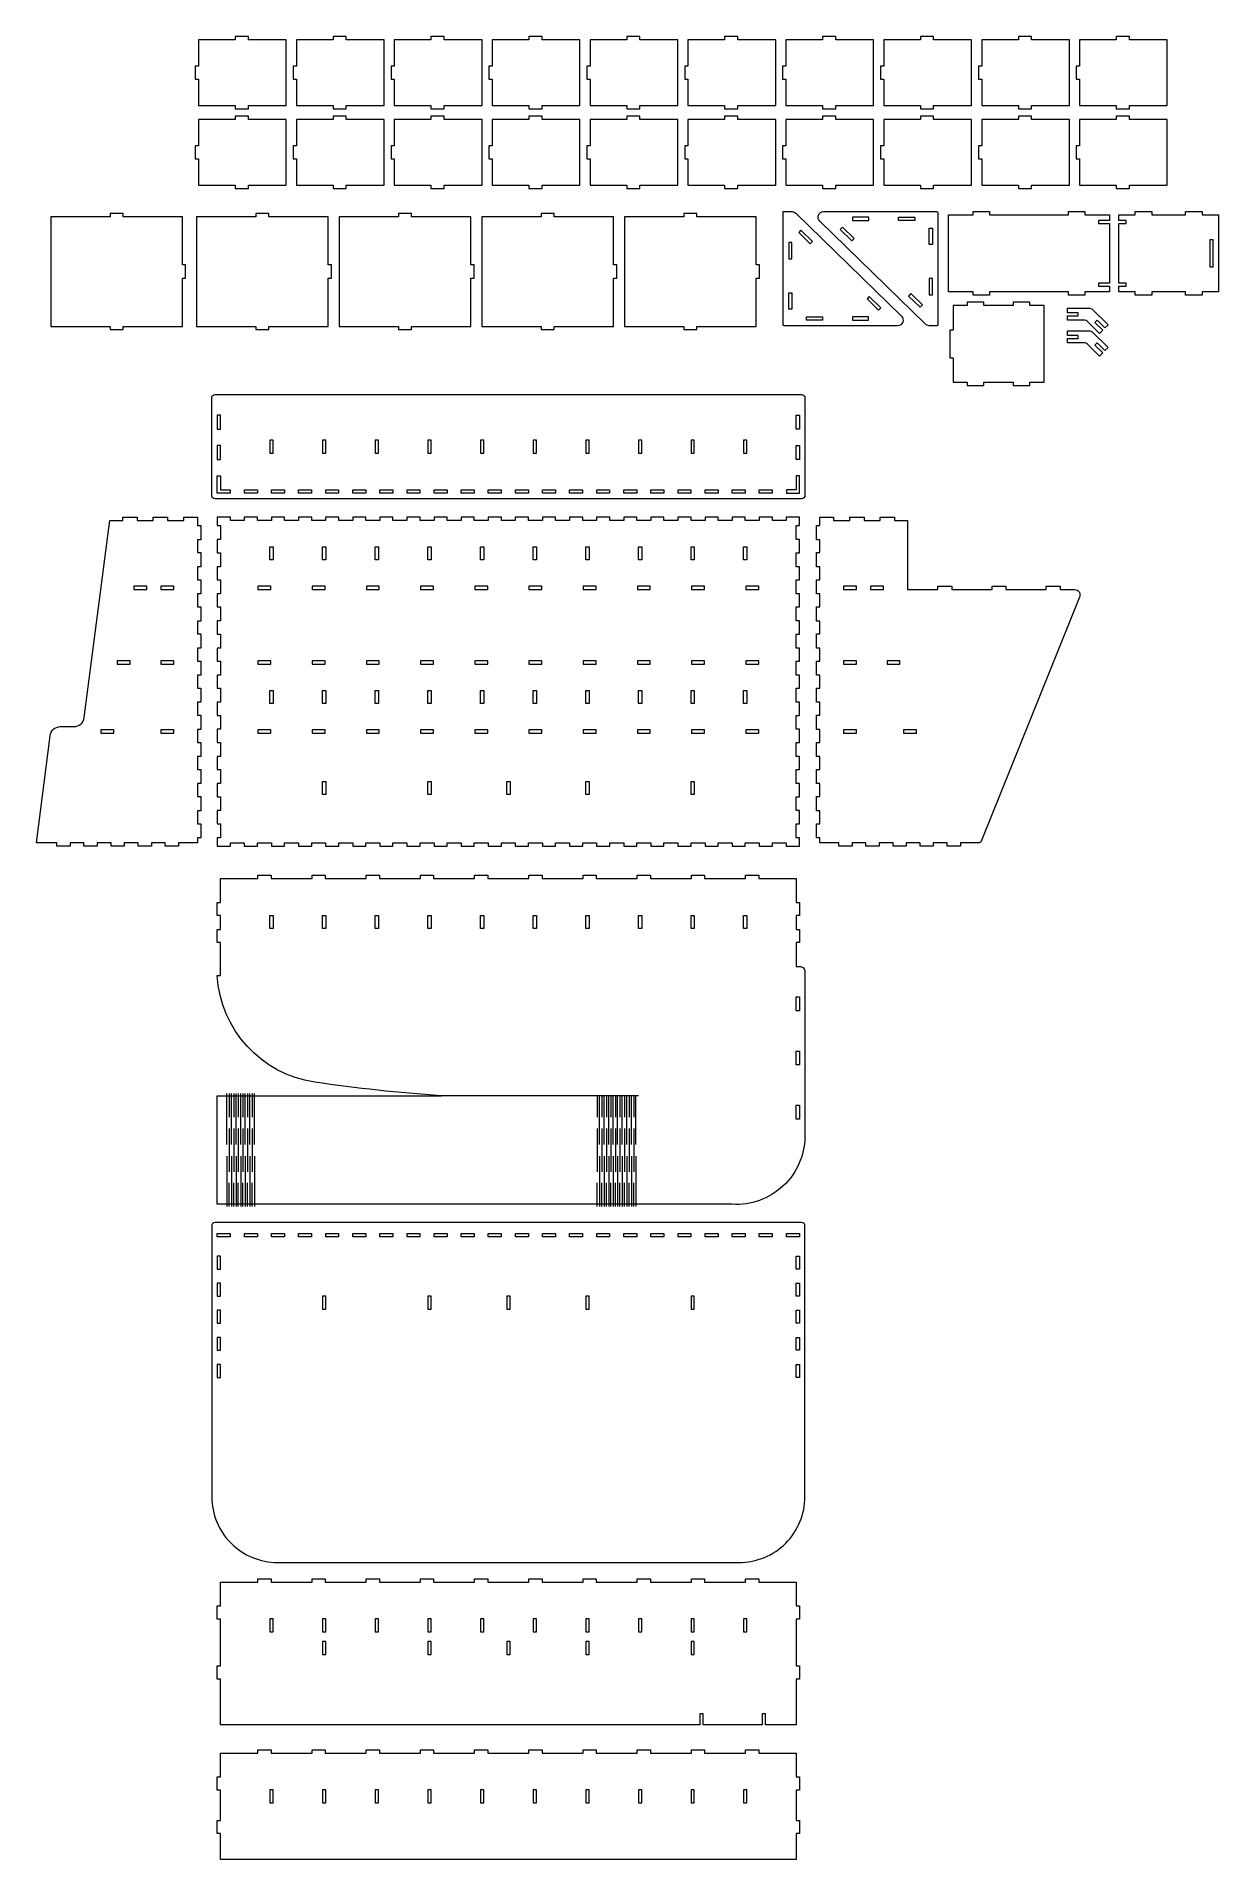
# Model space of a CAD drawing. Header units: centimetres. Extents: x -235 to -122, y -83 to 91.
import ezdxf

# ---------------------------------------------------------------- set-up
doc = ezdxf.new("R2010")
doc.units = ezdxf.units.CM
doc.header["$MEASUREMENT"] = 0
doc.layers.add('layer 1', color=7, linetype='Continuous')

msp = doc.modelspace()

# ---------------------------------------------------------------- linework, layer by layer
at = {"layer": 'layer 1', "lineweight": 9}
for points, knots in [([(-219.78388, 90.98305), (-219.78388, 90.98305), (-216.27239, 90.98305), (-216.27239, 90.98305), (-216.27239, 90.98305), (-216.27239, 90.98305), (-216.27239, 91.29805), (-216.27239, 91.29805), (-216.27239, 91.29805), (-216.27239, 91.29805), (-215.01239, 91.29805), (-215.01239, 91.29805), (-215.01239, 91.29805), (-215.01239, 91.29805), (-215.01239, 90.98305), (-215.01239, 90.98305), (-215.01239, 90.98305), (-215.01239, 90.98305), (-211.38388, 90.98305), (-211.38388, 90.98305), (-211.38388, 90.98305), (-211.38388, 90.98305), (-211.38388, 84.68305), (-211.38388, 84.68305), (-211.38388, 84.68305), (-211.38388, 84.68305), (-215.01239, 84.68305), (-215.01239, 84.68305), (-215.01239, 84.68305), (-215.01239, 84.68305), (-215.01239, 84.36805), (-215.01239, 84.36805), (-215.01239, 84.36805), (-215.01239, 84.36805), (-216.27239, 84.36805), (-216.27239, 84.36805), (-216.27239, 84.36805), (-216.27239, 84.36805), (-216.27239, 84.68305), (-216.27239, 84.68305), (-216.27239, 84.68305), (-216.27239, 84.68305), (-219.78388, 84.68305), (-219.78388, 84.68305), (-219.78388, 84.68305), (-219.78388, 84.68305), (-219.78388, 87.20305), (-219.78388, 87.20305), (-219.78388, 87.20305), (-219.78388, 87.20305), (-220.09888, 87.20305), (-220.09888, 87.20305), (-220.09888, 87.20305), (-220.09888, 87.20305), (-220.09888, 88.46305), (-220.09888, 88.46305), (-220.09888, 88.46305), (-220.09888, 88.46305), (-219.78388, 88.46305), (-219.78388, 88.46305), (-219.78388, 88.46305), (-219.78388, 88.46305), (-219.78388, 90.98305), (-219.78388, 90.98305)], [0, 0, 0, 0, 0.058823529, 0.058823529, 0.058823529, 0.058823529, 0.117647059, 0.117647059, 0.117647059, 0.117647059, 0.176470588, 0.176470588, 0.176470588, 0.176470588, 0.235294118, 0.235294118, 0.235294118, 0.235294118, 0.294117647, 0.294117647, 0.294117647, 0.294117647, 0.352941176, 0.352941176, 0.352941176, 0.352941176, 0.411764706, 0.411764706, 0.411764706, 0.411764706, 0.470588235, 0.470588235, 0.470588235, 0.470588235, 0.529411765, 0.529411765, 0.529411765, 0.529411765, 0.588235294, 0.588235294, 0.588235294, 0.588235294, 0.647058824, 0.647058824, 0.647058824, 0.647058824, 0.705882353, 0.705882353, 0.705882353, 0.705882353, 0.764705882, 0.764705882, 0.764705882, 0.764705882, 0.823529412, 0.823529412, 0.823529412, 0.823529412, 0.882352941, 0.882352941, 0.882352941, 0.882352941, 1, 1, 1, 1]), ([(-210.40995, 90.98305), (-210.40995, 90.98305), (-206.89845, 90.98305), (-206.89845, 90.98305), (-206.89845, 90.98305), (-206.89845, 90.98305), (-206.89845, 91.29805), (-206.89845, 91.29805), (-206.89845, 91.29805), (-206.89845, 91.29805), (-205.63845, 91.29805), (-205.63845, 91.29805), (-205.63845, 91.29805), (-205.63845, 91.29805), (-205.63845, 90.98305), (-205.63845, 90.98305), (-205.63845, 90.98305), (-205.63845, 90.98305), (-202.00995, 90.98305), (-202.00995, 90.98305), (-202.00995, 90.98305), (-202.00995, 90.98305), (-202.00995, 84.68305), (-202.00995, 84.68305), (-202.00995, 84.68305), (-202.00995, 84.68305), (-205.63845, 84.68305), (-205.63845, 84.68305), (-205.63845, 84.68305), (-205.63845, 84.68305), (-205.63845, 84.36805), (-205.63845, 84.36805), (-205.63845, 84.36805), (-205.63845, 84.36805), (-206.89845, 84.36805), (-206.89845, 84.36805), (-206.89845, 84.36805), (-206.89845, 84.36805), (-206.89845, 84.68305), (-206.89845, 84.68305), (-206.89845, 84.68305), (-206.89845, 84.68305), (-210.40995, 84.68305), (-210.40995, 84.68305), (-210.40995, 84.68305), (-210.40995, 84.68305), (-210.40995, 87.20305), (-210.40995, 87.20305), (-210.40995, 87.20305), (-210.40995, 87.20305), (-210.72495, 87.20305), (-210.72495, 87.20305), (-210.72495, 87.20305), (-210.72495, 87.20305), (-210.72495, 88.46305), (-210.72495, 88.46305), (-210.72495, 88.46305), (-210.72495, 88.46305), (-210.40995, 88.46305), (-210.40995, 88.46305), (-210.40995, 88.46305), (-210.40995, 88.46305), (-210.40995, 90.98305), (-210.40995, 90.98305)], [0, 0, 0, 0, 0.058823529, 0.058823529, 0.058823529, 0.058823529, 0.117647059, 0.117647059, 0.117647059, 0.117647059, 0.176470588, 0.176470588, 0.176470588, 0.176470588, 0.235294118, 0.235294118, 0.235294118, 0.235294118, 0.294117647, 0.294117647, 0.294117647, 0.294117647, 0.352941176, 0.352941176, 0.352941176, 0.352941176, 0.411764706, 0.411764706, 0.411764706, 0.411764706, 0.470588235, 0.470588235, 0.470588235, 0.470588235, 0.529411765, 0.529411765, 0.529411765, 0.529411765, 0.588235294, 0.588235294, 0.588235294, 0.588235294, 0.647058824, 0.647058824, 0.647058824, 0.647058824, 0.705882353, 0.705882353, 0.705882353, 0.705882353, 0.764705882, 0.764705882, 0.764705882, 0.764705882, 0.823529412, 0.823529412, 0.823529412, 0.823529412, 0.882352941, 0.882352941, 0.882352941, 0.882352941, 1, 1, 1, 1]), ([(-201.03602, 90.98305), (-201.03602, 90.98305), (-197.52452, 90.98305), (-197.52452, 90.98305), (-197.52452, 90.98305), (-197.52452, 90.98305), (-197.52452, 91.29805), (-197.52452, 91.29805), (-197.52452, 91.29805), (-197.52452, 91.29805), (-196.26452, 91.29805), (-196.26452, 91.29805), (-196.26452, 91.29805), (-196.26452, 91.29805), (-196.26452, 90.98305), (-196.26452, 90.98305), (-196.26452, 90.98305), (-196.26452, 90.98305), (-192.63602, 90.98305), (-192.63602, 90.98305), (-192.63602, 90.98305), (-192.63602, 90.98305), (-192.63602, 84.68305), (-192.63602, 84.68305), (-192.63602, 84.68305), (-192.63602, 84.68305), (-196.26452, 84.68305), (-196.26452, 84.68305), (-196.26452, 84.68305), (-196.26452, 84.68305), (-196.26452, 84.36805), (-196.26452, 84.36805), (-196.26452, 84.36805), (-196.26452, 84.36805), (-197.52452, 84.36805), (-197.52452, 84.36805), (-197.52452, 84.36805), (-197.52452, 84.36805), (-197.52452, 84.68305), (-197.52452, 84.68305), (-197.52452, 84.68305), (-197.52452, 84.68305), (-201.03602, 84.68305), (-201.03602, 84.68305), (-201.03602, 84.68305), (-201.03602, 84.68305), (-201.03602, 87.20305), (-201.03602, 87.20305), (-201.03602, 87.20305), (-201.03602, 87.20305), (-201.35102, 87.20305), (-201.35102, 87.20305), (-201.35102, 87.20305), (-201.35102, 87.20305), (-201.35102, 88.46305), (-201.35102, 88.46305), (-201.35102, 88.46305), (-201.35102, 88.46305), (-201.03602, 88.46305), (-201.03602, 88.46305), (-201.03602, 88.46305), (-201.03602, 88.46305), (-201.03602, 90.98305), (-201.03602, 90.98305)], [0, 0, 0, 0, 0.058823529, 0.058823529, 0.058823529, 0.058823529, 0.117647059, 0.117647059, 0.117647059, 0.117647059, 0.176470588, 0.176470588, 0.176470588, 0.176470588, 0.235294118, 0.235294118, 0.235294118, 0.235294118, 0.294117647, 0.294117647, 0.294117647, 0.294117647, 0.352941176, 0.352941176, 0.352941176, 0.352941176, 0.411764706, 0.411764706, 0.411764706, 0.411764706, 0.470588235, 0.470588235, 0.470588235, 0.470588235, 0.529411765, 0.529411765, 0.529411765, 0.529411765, 0.588235294, 0.588235294, 0.588235294, 0.588235294, 0.647058824, 0.647058824, 0.647058824, 0.647058824, 0.705882353, 0.705882353, 0.705882353, 0.705882353, 0.764705882, 0.764705882, 0.764705882, 0.764705882, 0.823529412, 0.823529412, 0.823529412, 0.823529412, 0.882352941, 0.882352941, 0.882352941, 0.882352941, 1, 1, 1, 1]), ([(-191.66208, 90.98305), (-191.66208, 90.98305), (-188.15058, 90.98305), (-188.15058, 90.98305), (-188.15058, 90.98305), (-188.15058, 90.98305), (-188.15058, 91.29805), (-188.15058, 91.29805), (-188.15058, 91.29805), (-188.15058, 91.29805), (-186.89058, 91.29805), (-186.89058, 91.29805), (-186.89058, 91.29805), (-186.89058, 91.29805), (-186.89058, 90.98305), (-186.89058, 90.98305), (-186.89058, 90.98305), (-186.89058, 90.98305), (-183.26208, 90.98305), (-183.26208, 90.98305), (-183.26208, 90.98305), (-183.26208, 90.98305), (-183.26208, 84.68305), (-183.26208, 84.68305), (-183.26208, 84.68305), (-183.26208, 84.68305), (-186.89058, 84.68305), (-186.89058, 84.68305), (-186.89058, 84.68305), (-186.89058, 84.68305), (-186.89058, 84.36805), (-186.89058, 84.36805), (-186.89058, 84.36805), (-186.89058, 84.36805), (-188.15058, 84.36805), (-188.15058, 84.36805), (-188.15058, 84.36805), (-188.15058, 84.36805), (-188.15058, 84.68305), (-188.15058, 84.68305), (-188.15058, 84.68305), (-188.15058, 84.68305), (-191.66208, 84.68305), (-191.66208, 84.68305), (-191.66208, 84.68305), (-191.66208, 84.68305), (-191.66208, 87.20305), (-191.66208, 87.20305), (-191.66208, 87.20305), (-191.66208, 87.20305), (-191.97708, 87.20305), (-191.97708, 87.20305), (-191.97708, 87.20305), (-191.97708, 87.20305), (-191.97708, 88.46305), (-191.97708, 88.46305), (-191.97708, 88.46305), (-191.97708, 88.46305), (-191.66208, 88.46305), (-191.66208, 88.46305), (-191.66208, 88.46305), (-191.66208, 88.46305), (-191.66208, 90.98305), (-191.66208, 90.98305)], [0, 0, 0, 0, 0.058823529, 0.058823529, 0.058823529, 0.058823529, 0.117647059, 0.117647059, 0.117647059, 0.117647059, 0.176470588, 0.176470588, 0.176470588, 0.176470588, 0.235294118, 0.235294118, 0.235294118, 0.235294118, 0.294117647, 0.294117647, 0.294117647, 0.294117647, 0.352941176, 0.352941176, 0.352941176, 0.352941176, 0.411764706, 0.411764706, 0.411764706, 0.411764706, 0.470588235, 0.470588235, 0.470588235, 0.470588235, 0.529411765, 0.529411765, 0.529411765, 0.529411765, 0.588235294, 0.588235294, 0.588235294, 0.588235294, 0.647058824, 0.647058824, 0.647058824, 0.647058824, 0.705882353, 0.705882353, 0.705882353, 0.705882353, 0.764705882, 0.764705882, 0.764705882, 0.764705882, 0.823529412, 0.823529412, 0.823529412, 0.823529412, 0.882352941, 0.882352941, 0.882352941, 0.882352941, 1, 1, 1, 1]), ([(-182.28814, 90.98305), (-182.28814, 90.98305), (-178.77665, 90.98305), (-178.77665, 90.98305), (-178.77665, 90.98305), (-178.77665, 90.98305), (-178.77665, 91.29805), (-178.77665, 91.29805), (-178.77665, 91.29805), (-178.77665, 91.29805), (-177.51665, 91.29805), (-177.51665, 91.29805), (-177.51665, 91.29805), (-177.51665, 91.29805), (-177.51665, 90.98305), (-177.51665, 90.98305), (-177.51665, 90.98305), (-177.51665, 90.98305), (-173.88814, 90.98305), (-173.88814, 90.98305), (-173.88814, 90.98305), (-173.88814, 90.98305), (-173.88814, 84.68305), (-173.88814, 84.68305), (-173.88814, 84.68305), (-173.88814, 84.68305), (-177.51665, 84.68305), (-177.51665, 84.68305), (-177.51665, 84.68305), (-177.51665, 84.68305), (-177.51665, 84.36805), (-177.51665, 84.36805), (-177.51665, 84.36805), (-177.51665, 84.36805), (-178.77665, 84.36805), (-178.77665, 84.36805), (-178.77665, 84.36805), (-178.77665, 84.36805), (-178.77665, 84.68305), (-178.77665, 84.68305), (-178.77665, 84.68305), (-178.77665, 84.68305), (-182.28814, 84.68305), (-182.28814, 84.68305), (-182.28814, 84.68305), (-182.28814, 84.68305), (-182.28814, 87.20305), (-182.28814, 87.20305), (-182.28814, 87.20305), (-182.28814, 87.20305), (-182.60314, 87.20305), (-182.60314, 87.20305), (-182.60314, 87.20305), (-182.60314, 87.20305), (-182.60314, 88.46305), (-182.60314, 88.46305), (-182.60314, 88.46305), (-182.60314, 88.46305), (-182.28814, 88.46305), (-182.28814, 88.46305), (-182.28814, 88.46305), (-182.28814, 88.46305), (-182.28814, 90.98305), (-182.28814, 90.98305)], [0, 0, 0, 0, 0.058823529, 0.058823529, 0.058823529, 0.058823529, 0.117647059, 0.117647059, 0.117647059, 0.117647059, 0.176470588, 0.176470588, 0.176470588, 0.176470588, 0.235294118, 0.235294118, 0.235294118, 0.235294118, 0.294117647, 0.294117647, 0.294117647, 0.294117647, 0.352941176, 0.352941176, 0.352941176, 0.352941176, 0.411764706, 0.411764706, 0.411764706, 0.411764706, 0.470588235, 0.470588235, 0.470588235, 0.470588235, 0.529411765, 0.529411765, 0.529411765, 0.529411765, 0.588235294, 0.588235294, 0.588235294, 0.588235294, 0.647058824, 0.647058824, 0.647058824, 0.647058824, 0.705882353, 0.705882353, 0.705882353, 0.705882353, 0.764705882, 0.764705882, 0.764705882, 0.764705882, 0.823529412, 0.823529412, 0.823529412, 0.823529412, 0.882352941, 0.882352941, 0.882352941, 0.882352941, 1, 1, 1, 1]), ([(-172.91422, 90.98305), (-172.91422, 90.98305), (-169.40271, 90.98305), (-169.40271, 90.98305), (-169.40271, 90.98305), (-169.40271, 90.98305), (-169.40271, 91.29805), (-169.40271, 91.29805), (-169.40271, 91.29805), (-169.40271, 91.29805), (-168.14271, 91.29805), (-168.14271, 91.29805), (-168.14271, 91.29805), (-168.14271, 91.29805), (-168.14271, 90.98305), (-168.14271, 90.98305), (-168.14271, 90.98305), (-168.14271, 90.98305), (-164.51422, 90.98305), (-164.51422, 90.98305), (-164.51422, 90.98305), (-164.51422, 90.98305), (-164.51422, 84.68305), (-164.51422, 84.68305), (-164.51422, 84.68305), (-164.51422, 84.68305), (-168.14271, 84.68305), (-168.14271, 84.68305), (-168.14271, 84.68305), (-168.14271, 84.68305), (-168.14271, 84.36805), (-168.14271, 84.36805), (-168.14271, 84.36805), (-168.14271, 84.36805), (-169.40271, 84.36805), (-169.40271, 84.36805), (-169.40271, 84.36805), (-169.40271, 84.36805), (-169.40271, 84.68305), (-169.40271, 84.68305), (-169.40271, 84.68305), (-169.40271, 84.68305), (-172.91422, 84.68305), (-172.91422, 84.68305), (-172.91422, 84.68305), (-172.91422, 84.68305), (-172.91422, 87.20305), (-172.91422, 87.20305), (-172.91422, 87.20305), (-172.91422, 87.20305), (-173.22922, 87.20305), (-173.22922, 87.20305), (-173.22922, 87.20305), (-173.22922, 87.20305), (-173.22922, 88.46305), (-173.22922, 88.46305), (-173.22922, 88.46305), (-173.22922, 88.46305), (-172.91422, 88.46305), (-172.91422, 88.46305), (-172.91422, 88.46305), (-172.91422, 88.46305), (-172.91422, 90.98305), (-172.91422, 90.98305)], [0, 0, 0, 0, 0.058823529, 0.058823529, 0.058823529, 0.058823529, 0.117647059, 0.117647059, 0.117647059, 0.117647059, 0.176470588, 0.176470588, 0.176470588, 0.176470588, 0.235294118, 0.235294118, 0.235294118, 0.235294118, 0.294117647, 0.294117647, 0.294117647, 0.294117647, 0.352941176, 0.352941176, 0.352941176, 0.352941176, 0.411764706, 0.411764706, 0.411764706, 0.411764706, 0.470588235, 0.470588235, 0.470588235, 0.470588235, 0.529411765, 0.529411765, 0.529411765, 0.529411765, 0.588235294, 0.588235294, 0.588235294, 0.588235294, 0.647058824, 0.647058824, 0.647058824, 0.647058824, 0.705882353, 0.705882353, 0.705882353, 0.705882353, 0.764705882, 0.764705882, 0.764705882, 0.764705882, 0.823529412, 0.823529412, 0.823529412, 0.823529412, 0.882352941, 0.882352941, 0.882352941, 0.882352941, 1, 1, 1, 1]), ([(-163.54028, 90.98305), (-163.54028, 90.98305), (-160.02877, 90.98305), (-160.02877, 90.98305), (-160.02877, 90.98305), (-160.02877, 90.98305), (-160.02877, 91.29805), (-160.02877, 91.29805), (-160.02877, 91.29805), (-160.02877, 91.29805), (-158.76877, 91.29805), (-158.76877, 91.29805), (-158.76877, 91.29805), (-158.76877, 91.29805), (-158.76877, 90.98305), (-158.76877, 90.98305), (-158.76877, 90.98305), (-158.76877, 90.98305), (-155.14028, 90.98305), (-155.14028, 90.98305), (-155.14028, 90.98305), (-155.14028, 90.98305), (-155.14028, 84.68305), (-155.14028, 84.68305), (-155.14028, 84.68305), (-155.14028, 84.68305), (-158.76877, 84.68305), (-158.76877, 84.68305), (-158.76877, 84.68305), (-158.76877, 84.68305), (-158.76877, 84.36805), (-158.76877, 84.36805), (-158.76877, 84.36805), (-158.76877, 84.36805), (-160.02877, 84.36805), (-160.02877, 84.36805), (-160.02877, 84.36805), (-160.02877, 84.36805), (-160.02877, 84.68305), (-160.02877, 84.68305), (-160.02877, 84.68305), (-160.02877, 84.68305), (-163.54028, 84.68305), (-163.54028, 84.68305), (-163.54028, 84.68305), (-163.54028, 84.68305), (-163.54028, 87.20305), (-163.54028, 87.20305), (-163.54028, 87.20305), (-163.54028, 87.20305), (-163.85528, 87.20305), (-163.85528, 87.20305), (-163.85528, 87.20305), (-163.85528, 87.20305), (-163.85528, 88.46305), (-163.85528, 88.46305), (-163.85528, 88.46305), (-163.85528, 88.46305), (-163.54028, 88.46305), (-163.54028, 88.46305), (-163.54028, 88.46305), (-163.54028, 88.46305), (-163.54028, 90.98305), (-163.54028, 90.98305)], [0, 0, 0, 0, 0.058823529, 0.058823529, 0.058823529, 0.058823529, 0.117647059, 0.117647059, 0.117647059, 0.117647059, 0.176470588, 0.176470588, 0.176470588, 0.176470588, 0.235294118, 0.235294118, 0.235294118, 0.235294118, 0.294117647, 0.294117647, 0.294117647, 0.294117647, 0.352941176, 0.352941176, 0.352941176, 0.352941176, 0.411764706, 0.411764706, 0.411764706, 0.411764706, 0.470588235, 0.470588235, 0.470588235, 0.470588235, 0.529411765, 0.529411765, 0.529411765, 0.529411765, 0.588235294, 0.588235294, 0.588235294, 0.588235294, 0.647058824, 0.647058824, 0.647058824, 0.647058824, 0.705882353, 0.705882353, 0.705882353, 0.705882353, 0.764705882, 0.764705882, 0.764705882, 0.764705882, 0.823529412, 0.823529412, 0.823529412, 0.823529412, 0.882352941, 0.882352941, 0.882352941, 0.882352941, 1, 1, 1, 1]), ([(-154.16634, 90.98305), (-154.16634, 90.98305), (-150.65485, 90.98305), (-150.65485, 90.98305), (-150.65485, 90.98305), (-150.65485, 90.98305), (-150.65485, 91.29805), (-150.65485, 91.29805), (-150.65485, 91.29805), (-150.65485, 91.29805), (-149.39485, 91.29805), (-149.39485, 91.29805), (-149.39485, 91.29805), (-149.39485, 91.29805), (-149.39485, 90.98305), (-149.39485, 90.98305), (-149.39485, 90.98305), (-149.39485, 90.98305), (-145.76634, 90.98305), (-145.76634, 90.98305), (-145.76634, 90.98305), (-145.76634, 90.98305), (-145.76634, 84.68305), (-145.76634, 84.68305), (-145.76634, 84.68305), (-145.76634, 84.68305), (-149.39485, 84.68305), (-149.39485, 84.68305), (-149.39485, 84.68305), (-149.39485, 84.68305), (-149.39485, 84.36805), (-149.39485, 84.36805), (-149.39485, 84.36805), (-149.39485, 84.36805), (-150.65485, 84.36805), (-150.65485, 84.36805), (-150.65485, 84.36805), (-150.65485, 84.36805), (-150.65485, 84.68305), (-150.65485, 84.68305), (-150.65485, 84.68305), (-150.65485, 84.68305), (-154.16634, 84.68305), (-154.16634, 84.68305), (-154.16634, 84.68305), (-154.16634, 84.68305), (-154.16634, 87.20305), (-154.16634, 87.20305), (-154.16634, 87.20305), (-154.16634, 87.20305), (-154.48134, 87.20305), (-154.48134, 87.20305), (-154.48134, 87.20305), (-154.48134, 87.20305), (-154.48134, 88.46305), (-154.48134, 88.46305), (-154.48134, 88.46305), (-154.48134, 88.46305), (-154.16634, 88.46305), (-154.16634, 88.46305), (-154.16634, 88.46305), (-154.16634, 88.46305), (-154.16634, 90.98305), (-154.16634, 90.98305)], [0, 0, 0, 0, 0.058823529, 0.058823529, 0.058823529, 0.058823529, 0.117647059, 0.117647059, 0.117647059, 0.117647059, 0.176470588, 0.176470588, 0.176470588, 0.176470588, 0.235294118, 0.235294118, 0.235294118, 0.235294118, 0.294117647, 0.294117647, 0.294117647, 0.294117647, 0.352941176, 0.352941176, 0.352941176, 0.352941176, 0.411764706, 0.411764706, 0.411764706, 0.411764706, 0.470588235, 0.470588235, 0.470588235, 0.470588235, 0.529411765, 0.529411765, 0.529411765, 0.529411765, 0.588235294, 0.588235294, 0.588235294, 0.588235294, 0.647058824, 0.647058824, 0.647058824, 0.647058824, 0.705882353, 0.705882353, 0.705882353, 0.705882353, 0.764705882, 0.764705882, 0.764705882, 0.764705882, 0.823529412, 0.823529412, 0.823529412, 0.823529412, 0.882352941, 0.882352941, 0.882352941, 0.882352941, 1, 1, 1, 1]), ([(-144.79241, 90.98305), (-144.79241, 90.98305), (-141.28091, 90.98305), (-141.28091, 90.98305), (-141.28091, 90.98305), (-141.28091, 90.98305), (-141.28091, 91.29805), (-141.28091, 91.29805), (-141.28091, 91.29805), (-141.28091, 91.29805), (-140.02091, 91.29805), (-140.02091, 91.29805), (-140.02091, 91.29805), (-140.02091, 91.29805), (-140.02091, 90.98305), (-140.02091, 90.98305), (-140.02091, 90.98305), (-140.02091, 90.98305), (-136.39241, 90.98305), (-136.39241, 90.98305), (-136.39241, 90.98305), (-136.39241, 90.98305), (-136.39241, 84.68305), (-136.39241, 84.68305), (-136.39241, 84.68305), (-136.39241, 84.68305), (-140.02091, 84.68305), (-140.02091, 84.68305), (-140.02091, 84.68305), (-140.02091, 84.68305), (-140.02091, 84.36805), (-140.02091, 84.36805), (-140.02091, 84.36805), (-140.02091, 84.36805), (-141.28091, 84.36805), (-141.28091, 84.36805), (-141.28091, 84.36805), (-141.28091, 84.36805), (-141.28091, 84.68305), (-141.28091, 84.68305), (-141.28091, 84.68305), (-141.28091, 84.68305), (-144.79241, 84.68305), (-144.79241, 84.68305), (-144.79241, 84.68305), (-144.79241, 84.68305), (-144.79241, 87.20305), (-144.79241, 87.20305), (-144.79241, 87.20305), (-144.79241, 87.20305), (-145.10741, 87.20305), (-145.10741, 87.20305), (-145.10741, 87.20305), (-145.10741, 87.20305), (-145.10741, 88.46305), (-145.10741, 88.46305), (-145.10741, 88.46305), (-145.10741, 88.46305), (-144.79241, 88.46305), (-144.79241, 88.46305), (-144.79241, 88.46305), (-144.79241, 88.46305), (-144.79241, 90.98305), (-144.79241, 90.98305)], [0, 0, 0, 0, 0.058823529, 0.058823529, 0.058823529, 0.058823529, 0.117647059, 0.117647059, 0.117647059, 0.117647059, 0.176470588, 0.176470588, 0.176470588, 0.176470588, 0.235294118, 0.235294118, 0.235294118, 0.235294118, 0.294117647, 0.294117647, 0.294117647, 0.294117647, 0.352941176, 0.352941176, 0.352941176, 0.352941176, 0.411764706, 0.411764706, 0.411764706, 0.411764706, 0.470588235, 0.470588235, 0.470588235, 0.470588235, 0.529411765, 0.529411765, 0.529411765, 0.529411765, 0.588235294, 0.588235294, 0.588235294, 0.588235294, 0.647058824, 0.647058824, 0.647058824, 0.647058824, 0.705882353, 0.705882353, 0.705882353, 0.705882353, 0.764705882, 0.764705882, 0.764705882, 0.764705882, 0.823529412, 0.823529412, 0.823529412, 0.823529412, 0.882352941, 0.882352941, 0.882352941, 0.882352941, 1, 1, 1, 1]), ([(-135.41848, 90.98305), (-135.41848, 90.98305), (-131.90697, 90.98305), (-131.90697, 90.98305), (-131.90697, 90.98305), (-131.90697, 90.98305), (-131.90697, 91.29805), (-131.90697, 91.29805), (-131.90697, 91.29805), (-131.90697, 91.29805), (-130.64697, 91.29805), (-130.64697, 91.29805), (-130.64697, 91.29805), (-130.64697, 91.29805), (-130.64697, 90.98305), (-130.64697, 90.98305), (-130.64697, 90.98305), (-130.64697, 90.98305), (-127.01848, 90.98305), (-127.01848, 90.98305), (-127.01848, 90.98305), (-127.01848, 90.98305), (-127.01848, 84.68305), (-127.01848, 84.68305), (-127.01848, 84.68305), (-127.01848, 84.68305), (-130.64697, 84.68305), (-130.64697, 84.68305), (-130.64697, 84.68305), (-130.64697, 84.68305), (-130.64697, 84.36805), (-130.64697, 84.36805), (-130.64697, 84.36805), (-130.64697, 84.36805), (-131.90697, 84.36805), (-131.90697, 84.36805), (-131.90697, 84.36805), (-131.90697, 84.36805), (-131.90697, 84.68305), (-131.90697, 84.68305), (-131.90697, 84.68305), (-131.90697, 84.68305), (-135.41848, 84.68305), (-135.41848, 84.68305), (-135.41848, 84.68305), (-135.41848, 84.68305), (-135.41848, 87.20305), (-135.41848, 87.20305), (-135.41848, 87.20305), (-135.41848, 87.20305), (-135.73348, 87.20305), (-135.73348, 87.20305), (-135.73348, 87.20305), (-135.73348, 87.20305), (-135.73348, 88.46305), (-135.73348, 88.46305), (-135.73348, 88.46305), (-135.73348, 88.46305), (-135.41848, 88.46305), (-135.41848, 88.46305), (-135.41848, 88.46305), (-135.41848, 88.46305), (-135.41848, 90.98305), (-135.41848, 90.98305)], [0, 0, 0, 0, 0.058823529, 0.058823529, 0.058823529, 0.058823529, 0.117647059, 0.117647059, 0.117647059, 0.117647059, 0.176470588, 0.176470588, 0.176470588, 0.176470588, 0.235294118, 0.235294118, 0.235294118, 0.235294118, 0.294117647, 0.294117647, 0.294117647, 0.294117647, 0.352941176, 0.352941176, 0.352941176, 0.352941176, 0.411764706, 0.411764706, 0.411764706, 0.411764706, 0.470588235, 0.470588235, 0.470588235, 0.470588235, 0.529411765, 0.529411765, 0.529411765, 0.529411765, 0.588235294, 0.588235294, 0.588235294, 0.588235294, 0.647058824, 0.647058824, 0.647058824, 0.647058824, 0.705882353, 0.705882353, 0.705882353, 0.705882353, 0.764705882, 0.764705882, 0.764705882, 0.764705882, 0.823529412, 0.823529412, 0.823529412, 0.823529412, 0.882352941, 0.882352941, 0.882352941, 0.882352941, 1, 1, 1, 1]), ([(-219.78388, 83.35835), (-219.78388, 83.35835), (-216.27239, 83.35835), (-216.27239, 83.35835), (-216.27239, 83.35835), (-216.27239, 83.35835), (-216.27239, 83.67335), (-216.27239, 83.67335), (-216.27239, 83.67335), (-216.27239, 83.67335), (-215.01239, 83.67335), (-215.01239, 83.67335), (-215.01239, 83.67335), (-215.01239, 83.67335), (-215.01239, 83.35835), (-215.01239, 83.35835), (-215.01239, 83.35835), (-215.01239, 83.35835), (-211.38388, 83.35835), (-211.38388, 83.35835), (-211.38388, 83.35835), (-211.38388, 83.35835), (-211.38388, 77.05835), (-211.38388, 77.05835), (-211.38388, 77.05835), (-211.38388, 77.05835), (-215.01239, 77.05835), (-215.01239, 77.05835), (-215.01239, 77.05835), (-215.01239, 77.05835), (-215.01239, 76.74335), (-215.01239, 76.74335), (-215.01239, 76.74335), (-215.01239, 76.74335), (-216.27239, 76.74335), (-216.27239, 76.74335), (-216.27239, 76.74335), (-216.27239, 76.74335), (-216.27239, 77.05835), (-216.27239, 77.05835), (-216.27239, 77.05835), (-216.27239, 77.05835), (-219.78388, 77.05835), (-219.78388, 77.05835), (-219.78388, 77.05835), (-219.78388, 77.05835), (-219.78388, 79.57835), (-219.78388, 79.57835), (-219.78388, 79.57835), (-219.78388, 79.57835), (-220.09888, 79.57835), (-220.09888, 79.57835), (-220.09888, 79.57835), (-220.09888, 79.57835), (-220.09888, 80.83835), (-220.09888, 80.83835), (-220.09888, 80.83835), (-220.09888, 80.83835), (-219.78388, 80.83835), (-219.78388, 80.83835), (-219.78388, 80.83835), (-219.78388, 80.83835), (-219.78388, 83.35835), (-219.78388, 83.35835)], [0, 0, 0, 0, 0.058823529, 0.058823529, 0.058823529, 0.058823529, 0.117647059, 0.117647059, 0.117647059, 0.117647059, 0.176470588, 0.176470588, 0.176470588, 0.176470588, 0.235294118, 0.235294118, 0.235294118, 0.235294118, 0.294117647, 0.294117647, 0.294117647, 0.294117647, 0.352941176, 0.352941176, 0.352941176, 0.352941176, 0.411764706, 0.411764706, 0.411764706, 0.411764706, 0.470588235, 0.470588235, 0.470588235, 0.470588235, 0.529411765, 0.529411765, 0.529411765, 0.529411765, 0.588235294, 0.588235294, 0.588235294, 0.588235294, 0.647058824, 0.647058824, 0.647058824, 0.647058824, 0.705882353, 0.705882353, 0.705882353, 0.705882353, 0.764705882, 0.764705882, 0.764705882, 0.764705882, 0.823529412, 0.823529412, 0.823529412, 0.823529412, 0.882352941, 0.882352941, 0.882352941, 0.882352941, 1, 1, 1, 1]), ([(-210.40995, 83.35835), (-210.40995, 83.35835), (-206.89845, 83.35835), (-206.89845, 83.35835), (-206.89845, 83.35835), (-206.89845, 83.35835), (-206.89845, 83.67335), (-206.89845, 83.67335), (-206.89845, 83.67335), (-206.89845, 83.67335), (-205.63845, 83.67335), (-205.63845, 83.67335), (-205.63845, 83.67335), (-205.63845, 83.67335), (-205.63845, 83.35835), (-205.63845, 83.35835), (-205.63845, 83.35835), (-205.63845, 83.35835), (-202.00995, 83.35835), (-202.00995, 83.35835), (-202.00995, 83.35835), (-202.00995, 83.35835), (-202.00995, 77.05835), (-202.00995, 77.05835), (-202.00995, 77.05835), (-202.00995, 77.05835), (-205.63845, 77.05835), (-205.63845, 77.05835), (-205.63845, 77.05835), (-205.63845, 77.05835), (-205.63845, 76.74335), (-205.63845, 76.74335), (-205.63845, 76.74335), (-205.63845, 76.74335), (-206.89845, 76.74335), (-206.89845, 76.74335), (-206.89845, 76.74335), (-206.89845, 76.74335), (-206.89845, 77.05835), (-206.89845, 77.05835), (-206.89845, 77.05835), (-206.89845, 77.05835), (-210.40995, 77.05835), (-210.40995, 77.05835), (-210.40995, 77.05835), (-210.40995, 77.05835), (-210.40995, 79.57835), (-210.40995, 79.57835), (-210.40995, 79.57835), (-210.40995, 79.57835), (-210.72495, 79.57835), (-210.72495, 79.57835), (-210.72495, 79.57835), (-210.72495, 79.57835), (-210.72495, 80.83835), (-210.72495, 80.83835), (-210.72495, 80.83835), (-210.72495, 80.83835), (-210.40995, 80.83835), (-210.40995, 80.83835), (-210.40995, 80.83835), (-210.40995, 80.83835), (-210.40995, 83.35835), (-210.40995, 83.35835)], [0, 0, 0, 0, 0.058823529, 0.058823529, 0.058823529, 0.058823529, 0.117647059, 0.117647059, 0.117647059, 0.117647059, 0.176470588, 0.176470588, 0.176470588, 0.176470588, 0.235294118, 0.235294118, 0.235294118, 0.235294118, 0.294117647, 0.294117647, 0.294117647, 0.294117647, 0.352941176, 0.352941176, 0.352941176, 0.352941176, 0.411764706, 0.411764706, 0.411764706, 0.411764706, 0.470588235, 0.470588235, 0.470588235, 0.470588235, 0.529411765, 0.529411765, 0.529411765, 0.529411765, 0.588235294, 0.588235294, 0.588235294, 0.588235294, 0.647058824, 0.647058824, 0.647058824, 0.647058824, 0.705882353, 0.705882353, 0.705882353, 0.705882353, 0.764705882, 0.764705882, 0.764705882, 0.764705882, 0.823529412, 0.823529412, 0.823529412, 0.823529412, 0.882352941, 0.882352941, 0.882352941, 0.882352941, 1, 1, 1, 1]), ([(-201.03602, 83.35835), (-201.03602, 83.35835), (-197.52452, 83.35835), (-197.52452, 83.35835), (-197.52452, 83.35835), (-197.52452, 83.35835), (-197.52452, 83.67335), (-197.52452, 83.67335), (-197.52452, 83.67335), (-197.52452, 83.67335), (-196.26452, 83.67335), (-196.26452, 83.67335), (-196.26452, 83.67335), (-196.26452, 83.67335), (-196.26452, 83.35835), (-196.26452, 83.35835), (-196.26452, 83.35835), (-196.26452, 83.35835), (-192.63602, 83.35835), (-192.63602, 83.35835), (-192.63602, 83.35835), (-192.63602, 83.35835), (-192.63602, 77.05835), (-192.63602, 77.05835), (-192.63602, 77.05835), (-192.63602, 77.05835), (-196.26452, 77.05835), (-196.26452, 77.05835), (-196.26452, 77.05835), (-196.26452, 77.05835), (-196.26452, 76.74335), (-196.26452, 76.74335), (-196.26452, 76.74335), (-196.26452, 76.74335), (-197.52452, 76.74335), (-197.52452, 76.74335), (-197.52452, 76.74335), (-197.52452, 76.74335), (-197.52452, 77.05835), (-197.52452, 77.05835), (-197.52452, 77.05835), (-197.52452, 77.05835), (-201.03602, 77.05835), (-201.03602, 77.05835), (-201.03602, 77.05835), (-201.03602, 77.05835), (-201.03602, 79.57835), (-201.03602, 79.57835), (-201.03602, 79.57835), (-201.03602, 79.57835), (-201.35102, 79.57835), (-201.35102, 79.57835), (-201.35102, 79.57835), (-201.35102, 79.57835), (-201.35102, 80.83835), (-201.35102, 80.83835), (-201.35102, 80.83835), (-201.35102, 80.83835), (-201.03602, 80.83835), (-201.03602, 80.83835), (-201.03602, 80.83835), (-201.03602, 80.83835), (-201.03602, 83.35835), (-201.03602, 83.35835)], [0, 0, 0, 0, 0.058823529, 0.058823529, 0.058823529, 0.058823529, 0.117647059, 0.117647059, 0.117647059, 0.117647059, 0.176470588, 0.176470588, 0.176470588, 0.176470588, 0.235294118, 0.235294118, 0.235294118, 0.235294118, 0.294117647, 0.294117647, 0.294117647, 0.294117647, 0.352941176, 0.352941176, 0.352941176, 0.352941176, 0.411764706, 0.411764706, 0.411764706, 0.411764706, 0.470588235, 0.470588235, 0.470588235, 0.470588235, 0.529411765, 0.529411765, 0.529411765, 0.529411765, 0.588235294, 0.588235294, 0.588235294, 0.588235294, 0.647058824, 0.647058824, 0.647058824, 0.647058824, 0.705882353, 0.705882353, 0.705882353, 0.705882353, 0.764705882, 0.764705882, 0.764705882, 0.764705882, 0.823529412, 0.823529412, 0.823529412, 0.823529412, 0.882352941, 0.882352941, 0.882352941, 0.882352941, 1, 1, 1, 1]), ([(-191.66208, 83.35835), (-191.66208, 83.35835), (-188.15058, 83.35835), (-188.15058, 83.35835), (-188.15058, 83.35835), (-188.15058, 83.35835), (-188.15058, 83.67335), (-188.15058, 83.67335), (-188.15058, 83.67335), (-188.15058, 83.67335), (-186.89058, 83.67335), (-186.89058, 83.67335), (-186.89058, 83.67335), (-186.89058, 83.67335), (-186.89058, 83.35835), (-186.89058, 83.35835), (-186.89058, 83.35835), (-186.89058, 83.35835), (-183.26208, 83.35835), (-183.26208, 83.35835), (-183.26208, 83.35835), (-183.26208, 83.35835), (-183.26208, 77.05835), (-183.26208, 77.05835), (-183.26208, 77.05835), (-183.26208, 77.05835), (-186.89058, 77.05835), (-186.89058, 77.05835), (-186.89058, 77.05835), (-186.89058, 77.05835), (-186.89058, 76.74335), (-186.89058, 76.74335), (-186.89058, 76.74335), (-186.89058, 76.74335), (-188.15058, 76.74335), (-188.15058, 76.74335), (-188.15058, 76.74335), (-188.15058, 76.74335), (-188.15058, 77.05835), (-188.15058, 77.05835), (-188.15058, 77.05835), (-188.15058, 77.05835), (-191.66208, 77.05835), (-191.66208, 77.05835), (-191.66208, 77.05835), (-191.66208, 77.05835), (-191.66208, 79.57835), (-191.66208, 79.57835), (-191.66208, 79.57835), (-191.66208, 79.57835), (-191.97708, 79.57835), (-191.97708, 79.57835), (-191.97708, 79.57835), (-191.97708, 79.57835), (-191.97708, 80.83835), (-191.97708, 80.83835), (-191.97708, 80.83835), (-191.97708, 80.83835), (-191.66208, 80.83835), (-191.66208, 80.83835), (-191.66208, 80.83835), (-191.66208, 80.83835), (-191.66208, 83.35835), (-191.66208, 83.35835)], [0, 0, 0, 0, 0.058823529, 0.058823529, 0.058823529, 0.058823529, 0.117647059, 0.117647059, 0.117647059, 0.117647059, 0.176470588, 0.176470588, 0.176470588, 0.176470588, 0.235294118, 0.235294118, 0.235294118, 0.235294118, 0.294117647, 0.294117647, 0.294117647, 0.294117647, 0.352941176, 0.352941176, 0.352941176, 0.352941176, 0.411764706, 0.411764706, 0.411764706, 0.411764706, 0.470588235, 0.470588235, 0.470588235, 0.470588235, 0.529411765, 0.529411765, 0.529411765, 0.529411765, 0.588235294, 0.588235294, 0.588235294, 0.588235294, 0.647058824, 0.647058824, 0.647058824, 0.647058824, 0.705882353, 0.705882353, 0.705882353, 0.705882353, 0.764705882, 0.764705882, 0.764705882, 0.764705882, 0.823529412, 0.823529412, 0.823529412, 0.823529412, 0.882352941, 0.882352941, 0.882352941, 0.882352941, 1, 1, 1, 1]), ([(-182.28814, 83.35835), (-182.28814, 83.35835), (-178.77665, 83.35835), (-178.77665, 83.35835), (-178.77665, 83.35835), (-178.77665, 83.35835), (-178.77665, 83.67335), (-178.77665, 83.67335), (-178.77665, 83.67335), (-178.77665, 83.67335), (-177.51665, 83.67335), (-177.51665, 83.67335), (-177.51665, 83.67335), (-177.51665, 83.67335), (-177.51665, 83.35835), (-177.51665, 83.35835), (-177.51665, 83.35835), (-177.51665, 83.35835), (-173.88814, 83.35835), (-173.88814, 83.35835), (-173.88814, 83.35835), (-173.88814, 83.35835), (-173.88814, 77.05835), (-173.88814, 77.05835), (-173.88814, 77.05835), (-173.88814, 77.05835), (-177.51665, 77.05835), (-177.51665, 77.05835), (-177.51665, 77.05835), (-177.51665, 77.05835), (-177.51665, 76.74335), (-177.51665, 76.74335), (-177.51665, 76.74335), (-177.51665, 76.74335), (-178.77665, 76.74335), (-178.77665, 76.74335), (-178.77665, 76.74335), (-178.77665, 76.74335), (-178.77665, 77.05835), (-178.77665, 77.05835), (-178.77665, 77.05835), (-178.77665, 77.05835), (-182.28814, 77.05835), (-182.28814, 77.05835), (-182.28814, 77.05835), (-182.28814, 77.05835), (-182.28814, 79.57835), (-182.28814, 79.57835), (-182.28814, 79.57835), (-182.28814, 79.57835), (-182.60314, 79.57835), (-182.60314, 79.57835), (-182.60314, 79.57835), (-182.60314, 79.57835), (-182.60314, 80.83835), (-182.60314, 80.83835), (-182.60314, 80.83835), (-182.60314, 80.83835), (-182.28814, 80.83835), (-182.28814, 80.83835), (-182.28814, 80.83835), (-182.28814, 80.83835), (-182.28814, 83.35835), (-182.28814, 83.35835)], [0, 0, 0, 0, 0.058823529, 0.058823529, 0.058823529, 0.058823529, 0.117647059, 0.117647059, 0.117647059, 0.117647059, 0.176470588, 0.176470588, 0.176470588, 0.176470588, 0.235294118, 0.235294118, 0.235294118, 0.235294118, 0.294117647, 0.294117647, 0.294117647, 0.294117647, 0.352941176, 0.352941176, 0.352941176, 0.352941176, 0.411764706, 0.411764706, 0.411764706, 0.411764706, 0.470588235, 0.470588235, 0.470588235, 0.470588235, 0.529411765, 0.529411765, 0.529411765, 0.529411765, 0.588235294, 0.588235294, 0.588235294, 0.588235294, 0.647058824, 0.647058824, 0.647058824, 0.647058824, 0.705882353, 0.705882353, 0.705882353, 0.705882353, 0.764705882, 0.764705882, 0.764705882, 0.764705882, 0.823529412, 0.823529412, 0.823529412, 0.823529412, 0.882352941, 0.882352941, 0.882352941, 0.882352941, 1, 1, 1, 1]), ([(-172.91422, 83.35835), (-172.91422, 83.35835), (-169.40271, 83.35835), (-169.40271, 83.35835), (-169.40271, 83.35835), (-169.40271, 83.35835), (-169.40271, 83.67335), (-169.40271, 83.67335), (-169.40271, 83.67335), (-169.40271, 83.67335), (-168.14271, 83.67335), (-168.14271, 83.67335), (-168.14271, 83.67335), (-168.14271, 83.67335), (-168.14271, 83.35835), (-168.14271, 83.35835), (-168.14271, 83.35835), (-168.14271, 83.35835), (-164.51422, 83.35835), (-164.51422, 83.35835), (-164.51422, 83.35835), (-164.51422, 83.35835), (-164.51422, 77.05835), (-164.51422, 77.05835), (-164.51422, 77.05835), (-164.51422, 77.05835), (-168.14271, 77.05835), (-168.14271, 77.05835), (-168.14271, 77.05835), (-168.14271, 77.05835), (-168.14271, 76.74335), (-168.14271, 76.74335), (-168.14271, 76.74335), (-168.14271, 76.74335), (-169.40271, 76.74335), (-169.40271, 76.74335), (-169.40271, 76.74335), (-169.40271, 76.74335), (-169.40271, 77.05835), (-169.40271, 77.05835), (-169.40271, 77.05835), (-169.40271, 77.05835), (-172.91422, 77.05835), (-172.91422, 77.05835), (-172.91422, 77.05835), (-172.91422, 77.05835), (-172.91422, 79.57835), (-172.91422, 79.57835), (-172.91422, 79.57835), (-172.91422, 79.57835), (-173.22922, 79.57835), (-173.22922, 79.57835), (-173.22922, 79.57835), (-173.22922, 79.57835), (-173.22922, 80.83835), (-173.22922, 80.83835), (-173.22922, 80.83835), (-173.22922, 80.83835), (-172.91422, 80.83835), (-172.91422, 80.83835), (-172.91422, 80.83835), (-172.91422, 80.83835), (-172.91422, 83.35835), (-172.91422, 83.35835)], [0, 0, 0, 0, 0.058823529, 0.058823529, 0.058823529, 0.058823529, 0.117647059, 0.117647059, 0.117647059, 0.117647059, 0.176470588, 0.176470588, 0.176470588, 0.176470588, 0.235294118, 0.235294118, 0.235294118, 0.235294118, 0.294117647, 0.294117647, 0.294117647, 0.294117647, 0.352941176, 0.352941176, 0.352941176, 0.352941176, 0.411764706, 0.411764706, 0.411764706, 0.411764706, 0.470588235, 0.470588235, 0.470588235, 0.470588235, 0.529411765, 0.529411765, 0.529411765, 0.529411765, 0.588235294, 0.588235294, 0.588235294, 0.588235294, 0.647058824, 0.647058824, 0.647058824, 0.647058824, 0.705882353, 0.705882353, 0.705882353, 0.705882353, 0.764705882, 0.764705882, 0.764705882, 0.764705882, 0.823529412, 0.823529412, 0.823529412, 0.823529412, 0.882352941, 0.882352941, 0.882352941, 0.882352941, 1, 1, 1, 1]), ([(-163.54028, 83.35835), (-163.54028, 83.35835), (-160.02877, 83.35835), (-160.02877, 83.35835), (-160.02877, 83.35835), (-160.02877, 83.35835), (-160.02877, 83.67335), (-160.02877, 83.67335), (-160.02877, 83.67335), (-160.02877, 83.67335), (-158.76877, 83.67335), (-158.76877, 83.67335), (-158.76877, 83.67335), (-158.76877, 83.67335), (-158.76877, 83.35835), (-158.76877, 83.35835), (-158.76877, 83.35835), (-158.76877, 83.35835), (-155.14028, 83.35835), (-155.14028, 83.35835), (-155.14028, 83.35835), (-155.14028, 83.35835), (-155.14028, 77.05835), (-155.14028, 77.05835), (-155.14028, 77.05835), (-155.14028, 77.05835), (-158.76877, 77.05835), (-158.76877, 77.05835), (-158.76877, 77.05835), (-158.76877, 77.05835), (-158.76877, 76.74335), (-158.76877, 76.74335), (-158.76877, 76.74335), (-158.76877, 76.74335), (-160.02877, 76.74335), (-160.02877, 76.74335), (-160.02877, 76.74335), (-160.02877, 76.74335), (-160.02877, 77.05835), (-160.02877, 77.05835), (-160.02877, 77.05835), (-160.02877, 77.05835), (-163.54028, 77.05835), (-163.54028, 77.05835), (-163.54028, 77.05835), (-163.54028, 77.05835), (-163.54028, 79.57835), (-163.54028, 79.57835), (-163.54028, 79.57835), (-163.54028, 79.57835), (-163.85528, 79.57835), (-163.85528, 79.57835), (-163.85528, 79.57835), (-163.85528, 79.57835), (-163.85528, 80.83835), (-163.85528, 80.83835), (-163.85528, 80.83835), (-163.85528, 80.83835), (-163.54028, 80.83835), (-163.54028, 80.83835), (-163.54028, 80.83835), (-163.54028, 80.83835), (-163.54028, 83.35835), (-163.54028, 83.35835)], [0, 0, 0, 0, 0.058823529, 0.058823529, 0.058823529, 0.058823529, 0.117647059, 0.117647059, 0.117647059, 0.117647059, 0.176470588, 0.176470588, 0.176470588, 0.176470588, 0.235294118, 0.235294118, 0.235294118, 0.235294118, 0.294117647, 0.294117647, 0.294117647, 0.294117647, 0.352941176, 0.352941176, 0.352941176, 0.352941176, 0.411764706, 0.411764706, 0.411764706, 0.411764706, 0.470588235, 0.470588235, 0.470588235, 0.470588235, 0.529411765, 0.529411765, 0.529411765, 0.529411765, 0.588235294, 0.588235294, 0.588235294, 0.588235294, 0.647058824, 0.647058824, 0.647058824, 0.647058824, 0.705882353, 0.705882353, 0.705882353, 0.705882353, 0.764705882, 0.764705882, 0.764705882, 0.764705882, 0.823529412, 0.823529412, 0.823529412, 0.823529412, 0.882352941, 0.882352941, 0.882352941, 0.882352941, 1, 1, 1, 1]), ([(-154.16634, 83.35835), (-154.16634, 83.35835), (-150.65485, 83.35835), (-150.65485, 83.35835), (-150.65485, 83.35835), (-150.65485, 83.35835), (-150.65485, 83.67335), (-150.65485, 83.67335), (-150.65485, 83.67335), (-150.65485, 83.67335), (-149.39485, 83.67335), (-149.39485, 83.67335), (-149.39485, 83.67335), (-149.39485, 83.67335), (-149.39485, 83.35835), (-149.39485, 83.35835), (-149.39485, 83.35835), (-149.39485, 83.35835), (-145.76634, 83.35835), (-145.76634, 83.35835), (-145.76634, 83.35835), (-145.76634, 83.35835), (-145.76634, 77.05835), (-145.76634, 77.05835), (-145.76634, 77.05835), (-145.76634, 77.05835), (-149.39485, 77.05835), (-149.39485, 77.05835), (-149.39485, 77.05835), (-149.39485, 77.05835), (-149.39485, 76.74335), (-149.39485, 76.74335), (-149.39485, 76.74335), (-149.39485, 76.74335), (-150.65485, 76.74335), (-150.65485, 76.74335), (-150.65485, 76.74335), (-150.65485, 76.74335), (-150.65485, 77.05835), (-150.65485, 77.05835), (-150.65485, 77.05835), (-150.65485, 77.05835), (-154.16634, 77.05835), (-154.16634, 77.05835), (-154.16634, 77.05835), (-154.16634, 77.05835), (-154.16634, 79.57835), (-154.16634, 79.57835), (-154.16634, 79.57835), (-154.16634, 79.57835), (-154.48134, 79.57835), (-154.48134, 79.57835), (-154.48134, 79.57835), (-154.48134, 79.57835), (-154.48134, 80.83835), (-154.48134, 80.83835), (-154.48134, 80.83835), (-154.48134, 80.83835), (-154.16634, 80.83835), (-154.16634, 80.83835), (-154.16634, 80.83835), (-154.16634, 80.83835), (-154.16634, 83.35835), (-154.16634, 83.35835)], [0, 0, 0, 0, 0.058823529, 0.058823529, 0.058823529, 0.058823529, 0.117647059, 0.117647059, 0.117647059, 0.117647059, 0.176470588, 0.176470588, 0.176470588, 0.176470588, 0.235294118, 0.235294118, 0.235294118, 0.235294118, 0.294117647, 0.294117647, 0.294117647, 0.294117647, 0.352941176, 0.352941176, 0.352941176, 0.352941176, 0.411764706, 0.411764706, 0.411764706, 0.411764706, 0.470588235, 0.470588235, 0.470588235, 0.470588235, 0.529411765, 0.529411765, 0.529411765, 0.529411765, 0.588235294, 0.588235294, 0.588235294, 0.588235294, 0.647058824, 0.647058824, 0.647058824, 0.647058824, 0.705882353, 0.705882353, 0.705882353, 0.705882353, 0.764705882, 0.764705882, 0.764705882, 0.764705882, 0.823529412, 0.823529412, 0.823529412, 0.823529412, 0.882352941, 0.882352941, 0.882352941, 0.882352941, 1, 1, 1, 1]), ([(-144.79241, 83.35835), (-144.79241, 83.35835), (-141.28091, 83.35835), (-141.28091, 83.35835), (-141.28091, 83.35835), (-141.28091, 83.35835), (-141.28091, 83.67335), (-141.28091, 83.67335), (-141.28091, 83.67335), (-141.28091, 83.67335), (-140.02091, 83.67335), (-140.02091, 83.67335), (-140.02091, 83.67335), (-140.02091, 83.67335), (-140.02091, 83.35835), (-140.02091, 83.35835), (-140.02091, 83.35835), (-140.02091, 83.35835), (-136.39241, 83.35835), (-136.39241, 83.35835), (-136.39241, 83.35835), (-136.39241, 83.35835), (-136.39241, 77.05835), (-136.39241, 77.05835), (-136.39241, 77.05835), (-136.39241, 77.05835), (-140.02091, 77.05835), (-140.02091, 77.05835), (-140.02091, 77.05835), (-140.02091, 77.05835), (-140.02091, 76.74335), (-140.02091, 76.74335), (-140.02091, 76.74335), (-140.02091, 76.74335), (-141.28091, 76.74335), (-141.28091, 76.74335), (-141.28091, 76.74335), (-141.28091, 76.74335), (-141.28091, 77.05835), (-141.28091, 77.05835), (-141.28091, 77.05835), (-141.28091, 77.05835), (-144.79241, 77.05835), (-144.79241, 77.05835), (-144.79241, 77.05835), (-144.79241, 77.05835), (-144.79241, 79.57835), (-144.79241, 79.57835), (-144.79241, 79.57835), (-144.79241, 79.57835), (-145.10741, 79.57835), (-145.10741, 79.57835), (-145.10741, 79.57835), (-145.10741, 79.57835), (-145.10741, 80.83835), (-145.10741, 80.83835), (-145.10741, 80.83835), (-145.10741, 80.83835), (-144.79241, 80.83835), (-144.79241, 80.83835), (-144.79241, 80.83835), (-144.79241, 80.83835), (-144.79241, 83.35835), (-144.79241, 83.35835)], [0, 0, 0, 0, 0.058823529, 0.058823529, 0.058823529, 0.058823529, 0.117647059, 0.117647059, 0.117647059, 0.117647059, 0.176470588, 0.176470588, 0.176470588, 0.176470588, 0.235294118, 0.235294118, 0.235294118, 0.235294118, 0.294117647, 0.294117647, 0.294117647, 0.294117647, 0.352941176, 0.352941176, 0.352941176, 0.352941176, 0.411764706, 0.411764706, 0.411764706, 0.411764706, 0.470588235, 0.470588235, 0.470588235, 0.470588235, 0.529411765, 0.529411765, 0.529411765, 0.529411765, 0.588235294, 0.588235294, 0.588235294, 0.588235294, 0.647058824, 0.647058824, 0.647058824, 0.647058824, 0.705882353, 0.705882353, 0.705882353, 0.705882353, 0.764705882, 0.764705882, 0.764705882, 0.764705882, 0.823529412, 0.823529412, 0.823529412, 0.823529412, 0.882352941, 0.882352941, 0.882352941, 0.882352941, 1, 1, 1, 1]), ([(-135.41848, 83.35835), (-135.41848, 83.35835), (-131.90697, 83.35835), (-131.90697, 83.35835), (-131.90697, 83.35835), (-131.90697, 83.35835), (-131.90697, 83.67335), (-131.90697, 83.67335), (-131.90697, 83.67335), (-131.90697, 83.67335), (-130.64697, 83.67335), (-130.64697, 83.67335), (-130.64697, 83.67335), (-130.64697, 83.67335), (-130.64697, 83.35835), (-130.64697, 83.35835), (-130.64697, 83.35835), (-130.64697, 83.35835), (-127.01848, 83.35835), (-127.01848, 83.35835), (-127.01848, 83.35835), (-127.01848, 83.35835), (-127.01848, 77.05835), (-127.01848, 77.05835), (-127.01848, 77.05835), (-127.01848, 77.05835), (-130.64697, 77.05835), (-130.64697, 77.05835), (-130.64697, 77.05835), (-130.64697, 77.05835), (-130.64697, 76.74335), (-130.64697, 76.74335), (-130.64697, 76.74335), (-130.64697, 76.74335), (-131.90697, 76.74335), (-131.90697, 76.74335), (-131.90697, 76.74335), (-131.90697, 76.74335), (-131.90697, 77.05835), (-131.90697, 77.05835), (-131.90697, 77.05835), (-131.90697, 77.05835), (-135.41848, 77.05835), (-135.41848, 77.05835), (-135.41848, 77.05835), (-135.41848, 77.05835), (-135.41848, 79.57835), (-135.41848, 79.57835), (-135.41848, 79.57835), (-135.41848, 79.57835), (-135.73348, 79.57835), (-135.73348, 79.57835), (-135.73348, 79.57835), (-135.73348, 79.57835), (-135.73348, 80.83835), (-135.73348, 80.83835), (-135.73348, 80.83835), (-135.73348, 80.83835), (-135.41848, 80.83835), (-135.41848, 80.83835), (-135.41848, 80.83835), (-135.41848, 80.83835), (-135.41848, 83.35835), (-135.41848, 83.35835)], [0, 0, 0, 0, 0.058823529, 0.058823529, 0.058823529, 0.058823529, 0.117647059, 0.117647059, 0.117647059, 0.117647059, 0.176470588, 0.176470588, 0.176470588, 0.176470588, 0.235294118, 0.235294118, 0.235294118, 0.235294118, 0.294117647, 0.294117647, 0.294117647, 0.294117647, 0.352941176, 0.352941176, 0.352941176, 0.352941176, 0.411764706, 0.411764706, 0.411764706, 0.411764706, 0.470588235, 0.470588235, 0.470588235, 0.470588235, 0.529411765, 0.529411765, 0.529411765, 0.529411765, 0.588235294, 0.588235294, 0.588235294, 0.588235294, 0.647058824, 0.647058824, 0.647058824, 0.647058824, 0.705882353, 0.705882353, 0.705882353, 0.705882353, 0.764705882, 0.764705882, 0.764705882, 0.764705882, 0.823529412, 0.823529412, 0.823529412, 0.823529412, 0.882352941, 0.882352941, 0.882352941, 0.882352941, 1, 1, 1, 1]), ([(-221.33167, 63.54164), (-221.33167, 63.54164), (-227.00167, 63.54164), (-227.00167, 63.54164), (-227.00167, 63.54164), (-227.00167, 63.54164), (-227.00167, 63.22664), (-227.00167, 63.22664), (-227.00167, 63.22664), (-227.00167, 63.22664), (-228.26167, 63.22664), (-228.26167, 63.22664), (-228.26167, 63.22664), (-228.26167, 63.22664), (-228.26167, 63.54164), (-228.26167, 63.54164), (-228.26167, 63.54164), (-228.26167, 63.54164), (-233.93167, 63.54164), (-233.93167, 63.54164), (-233.93167, 63.54164), (-233.93167, 63.54164), (-233.93167, 74.04164), (-233.93167, 74.04164), (-233.93167, 74.04164), (-233.93167, 74.04164), (-228.26167, 74.04164), (-228.26167, 74.04164), (-228.26167, 74.04164), (-228.26167, 74.04164), (-228.26167, 74.35664), (-228.26167, 74.35664), (-228.26167, 74.35664), (-228.26167, 74.35664), (-227.00167, 74.35664), (-227.00167, 74.35664), (-227.00167, 74.35664), (-227.00167, 74.35664), (-227.00167, 74.04164), (-227.00167, 74.04164), (-227.00167, 74.04164), (-227.00167, 74.04164), (-221.33167, 74.04164), (-221.33167, 74.04164), (-221.33167, 74.04164), (-221.33167, 74.04164), (-221.33167, 69.42164), (-221.33167, 69.42164), (-221.33167, 69.42164), (-221.33167, 69.42164), (-221.01667, 69.42164), (-221.01667, 69.42164), (-221.01667, 69.42164), (-221.01667, 69.42164), (-221.01667, 68.16164), (-221.01667, 68.16164), (-221.01667, 68.16164), (-221.01667, 68.16164), (-221.33167, 68.16164), (-221.33167, 68.16164), (-221.33167, 68.16164), (-221.33167, 68.16164), (-221.33167, 63.54164), (-221.33167, 63.54164)], [0, 0, 0, 0, 0.058823529, 0.058823529, 0.058823529, 0.058823529, 0.117647059, 0.117647059, 0.117647059, 0.117647059, 0.176470588, 0.176470588, 0.176470588, 0.176470588, 0.235294118, 0.235294118, 0.235294118, 0.235294118, 0.294117647, 0.294117647, 0.294117647, 0.294117647, 0.352941176, 0.352941176, 0.352941176, 0.352941176, 0.411764706, 0.411764706, 0.411764706, 0.411764706, 0.470588235, 0.470588235, 0.470588235, 0.470588235, 0.529411765, 0.529411765, 0.529411765, 0.529411765, 0.588235294, 0.588235294, 0.588235294, 0.588235294, 0.647058824, 0.647058824, 0.647058824, 0.647058824, 0.705882353, 0.705882353, 0.705882353, 0.705882353, 0.764705882, 0.764705882, 0.764705882, 0.764705882, 0.823529412, 0.823529412, 0.823529412, 0.823529412, 0.882352941, 0.882352941, 0.882352941, 0.882352941, 1, 1, 1, 1]), ([(-207.37245, 63.54164), (-207.37245, 63.54164), (-213.04245, 63.54164), (-213.04245, 63.54164), (-213.04245, 63.54164), (-213.04245, 63.54164), (-213.04245, 63.22664), (-213.04245, 63.22664), (-213.04245, 63.22664), (-213.04245, 63.22664), (-214.30245, 63.22664), (-214.30245, 63.22664), (-214.30245, 63.22664), (-214.30245, 63.22664), (-214.30245, 63.54164), (-214.30245, 63.54164), (-214.30245, 63.54164), (-214.30245, 63.54164), (-219.97245, 63.54164), (-219.97245, 63.54164), (-219.97245, 63.54164), (-219.97245, 63.54164), (-219.97245, 74.04164), (-219.97245, 74.04164), (-219.97245, 74.04164), (-219.97245, 74.04164), (-214.30245, 74.04164), (-214.30245, 74.04164), (-214.30245, 74.04164), (-214.30245, 74.04164), (-214.30245, 74.35664), (-214.30245, 74.35664), (-214.30245, 74.35664), (-214.30245, 74.35664), (-213.04245, 74.35664), (-213.04245, 74.35664), (-213.04245, 74.35664), (-213.04245, 74.35664), (-213.04245, 74.04164), (-213.04245, 74.04164), (-213.04245, 74.04164), (-213.04245, 74.04164), (-207.37245, 74.04164), (-207.37245, 74.04164), (-207.37245, 74.04164), (-207.37245, 74.04164), (-207.37245, 69.42164), (-207.37245, 69.42164), (-207.37245, 69.42164), (-207.37245, 69.42164), (-207.05745, 69.42164), (-207.05745, 69.42164), (-207.05745, 69.42164), (-207.05745, 69.42164), (-207.05745, 68.16164), (-207.05745, 68.16164), (-207.05745, 68.16164), (-207.05745, 68.16164), (-207.37245, 68.16164), (-207.37245, 68.16164), (-207.37245, 68.16164), (-207.37245, 68.16164), (-207.37245, 63.54164), (-207.37245, 63.54164)], [0, 0, 0, 0, 0.058823529, 0.058823529, 0.058823529, 0.058823529, 0.117647059, 0.117647059, 0.117647059, 0.117647059, 0.176470588, 0.176470588, 0.176470588, 0.176470588, 0.235294118, 0.235294118, 0.235294118, 0.235294118, 0.294117647, 0.294117647, 0.294117647, 0.294117647, 0.352941176, 0.352941176, 0.352941176, 0.352941176, 0.411764706, 0.411764706, 0.411764706, 0.411764706, 0.470588235, 0.470588235, 0.470588235, 0.470588235, 0.529411765, 0.529411765, 0.529411765, 0.529411765, 0.588235294, 0.588235294, 0.588235294, 0.588235294, 0.647058824, 0.647058824, 0.647058824, 0.647058824, 0.705882353, 0.705882353, 0.705882353, 0.705882353, 0.764705882, 0.764705882, 0.764705882, 0.764705882, 0.823529412, 0.823529412, 0.823529412, 0.823529412, 0.882352941, 0.882352941, 0.882352941, 0.882352941, 1, 1, 1, 1]), ([(-193.71168, 63.54164), (-193.71168, 63.54164), (-199.38168, 63.54164), (-199.38168, 63.54164), (-199.38168, 63.54164), (-199.38168, 63.54164), (-199.38168, 63.22664), (-199.38168, 63.22664), (-199.38168, 63.22664), (-199.38168, 63.22664), (-200.64168, 63.22664), (-200.64168, 63.22664), (-200.64168, 63.22664), (-200.64168, 63.22664), (-200.64168, 63.54164), (-200.64168, 63.54164), (-200.64168, 63.54164), (-200.64168, 63.54164), (-206.31168, 63.54164), (-206.31168, 63.54164), (-206.31168, 63.54164), (-206.31168, 63.54164), (-206.31168, 74.04164), (-206.31168, 74.04164), (-206.31168, 74.04164), (-206.31168, 74.04164), (-200.64168, 74.04164), (-200.64168, 74.04164), (-200.64168, 74.04164), (-200.64168, 74.04164), (-200.64168, 74.35664), (-200.64168, 74.35664), (-200.64168, 74.35664), (-200.64168, 74.35664), (-199.38168, 74.35664), (-199.38168, 74.35664), (-199.38168, 74.35664), (-199.38168, 74.35664), (-199.38168, 74.04164), (-199.38168, 74.04164), (-199.38168, 74.04164), (-199.38168, 74.04164), (-193.71168, 74.04164), (-193.71168, 74.04164), (-193.71168, 74.04164), (-193.71168, 74.04164), (-193.71168, 69.42164), (-193.71168, 69.42164), (-193.71168, 69.42164), (-193.71168, 69.42164), (-193.39668, 69.42164), (-193.39668, 69.42164), (-193.39668, 69.42164), (-193.39668, 69.42164), (-193.39668, 68.16164), (-193.39668, 68.16164), (-193.39668, 68.16164), (-193.39668, 68.16164), (-193.71168, 68.16164), (-193.71168, 68.16164), (-193.71168, 68.16164), (-193.71168, 68.16164), (-193.71168, 63.54164), (-193.71168, 63.54164)], [0, 0, 0, 0, 0.058823529, 0.058823529, 0.058823529, 0.058823529, 0.117647059, 0.117647059, 0.117647059, 0.117647059, 0.176470588, 0.176470588, 0.176470588, 0.176470588, 0.235294118, 0.235294118, 0.235294118, 0.235294118, 0.294117647, 0.294117647, 0.294117647, 0.294117647, 0.352941176, 0.352941176, 0.352941176, 0.352941176, 0.411764706, 0.411764706, 0.411764706, 0.411764706, 0.470588235, 0.470588235, 0.470588235, 0.470588235, 0.529411765, 0.529411765, 0.529411765, 0.529411765, 0.588235294, 0.588235294, 0.588235294, 0.588235294, 0.647058824, 0.647058824, 0.647058824, 0.647058824, 0.705882353, 0.705882353, 0.705882353, 0.705882353, 0.764705882, 0.764705882, 0.764705882, 0.764705882, 0.823529412, 0.823529412, 0.823529412, 0.823529412, 0.882352941, 0.882352941, 0.882352941, 0.882352941, 1, 1, 1, 1]), ([(-180.05091, 63.54164), (-180.05091, 63.54164), (-185.72091, 63.54164), (-185.72091, 63.54164), (-185.72091, 63.54164), (-185.72091, 63.54164), (-185.72091, 63.22664), (-185.72091, 63.22664), (-185.72091, 63.22664), (-185.72091, 63.22664), (-186.98091, 63.22664), (-186.98091, 63.22664), (-186.98091, 63.22664), (-186.98091, 63.22664), (-186.98091, 63.54164), (-186.98091, 63.54164), (-186.98091, 63.54164), (-186.98091, 63.54164), (-192.65091, 63.54164), (-192.65091, 63.54164), (-192.65091, 63.54164), (-192.65091, 63.54164), (-192.65091, 74.04164), (-192.65091, 74.04164), (-192.65091, 74.04164), (-192.65091, 74.04164), (-186.98091, 74.04164), (-186.98091, 74.04164), (-186.98091, 74.04164), (-186.98091, 74.04164), (-186.98091, 74.35664), (-186.98091, 74.35664), (-186.98091, 74.35664), (-186.98091, 74.35664), (-185.72091, 74.35664), (-185.72091, 74.35664), (-185.72091, 74.35664), (-185.72091, 74.35664), (-185.72091, 74.04164), (-185.72091, 74.04164), (-185.72091, 74.04164), (-185.72091, 74.04164), (-180.05091, 74.04164), (-180.05091, 74.04164), (-180.05091, 74.04164), (-180.05091, 74.04164), (-180.05091, 69.42164), (-180.05091, 69.42164), (-180.05091, 69.42164), (-180.05091, 69.42164), (-179.73591, 69.42164), (-179.73591, 69.42164), (-179.73591, 69.42164), (-179.73591, 69.42164), (-179.73591, 68.16164), (-179.73591, 68.16164), (-179.73591, 68.16164), (-179.73591, 68.16164), (-180.05091, 68.16164), (-180.05091, 68.16164), (-180.05091, 68.16164), (-180.05091, 68.16164), (-180.05091, 63.54164), (-180.05091, 63.54164)], [0, 0, 0, 0, 0.058823529, 0.058823529, 0.058823529, 0.058823529, 0.117647059, 0.117647059, 0.117647059, 0.117647059, 0.176470588, 0.176470588, 0.176470588, 0.176470588, 0.235294118, 0.235294118, 0.235294118, 0.235294118, 0.294117647, 0.294117647, 0.294117647, 0.294117647, 0.352941176, 0.352941176, 0.352941176, 0.352941176, 0.411764706, 0.411764706, 0.411764706, 0.411764706, 0.470588235, 0.470588235, 0.470588235, 0.470588235, 0.529411765, 0.529411765, 0.529411765, 0.529411765, 0.588235294, 0.588235294, 0.588235294, 0.588235294, 0.647058824, 0.647058824, 0.647058824, 0.647058824, 0.705882353, 0.705882353, 0.705882353, 0.705882353, 0.764705882, 0.764705882, 0.764705882, 0.764705882, 0.823529412, 0.823529412, 0.823529412, 0.823529412, 0.882352941, 0.882352941, 0.882352941, 0.882352941, 1, 1, 1, 1]), ([(-166.39014, 63.54164), (-166.39014, 63.54164), (-172.06014, 63.54164), (-172.06014, 63.54164), (-172.06014, 63.54164), (-172.06014, 63.54164), (-172.06014, 63.22664), (-172.06014, 63.22664), (-172.06014, 63.22664), (-172.06014, 63.22664), (-173.32014, 63.22664), (-173.32014, 63.22664), (-173.32014, 63.22664), (-173.32014, 63.22664), (-173.32014, 63.54164), (-173.32014, 63.54164), (-173.32014, 63.54164), (-173.32014, 63.54164), (-178.99014, 63.54164), (-178.99014, 63.54164), (-178.99014, 63.54164), (-178.99014, 63.54164), (-178.99014, 74.04164), (-178.99014, 74.04164), (-178.99014, 74.04164), (-178.99014, 74.04164), (-173.32014, 74.04164), (-173.32014, 74.04164), (-173.32014, 74.04164), (-173.32014, 74.04164), (-173.32014, 74.35664), (-173.32014, 74.35664), (-173.32014, 74.35664), (-173.32014, 74.35664), (-172.06014, 74.35664), (-172.06014, 74.35664), (-172.06014, 74.35664), (-172.06014, 74.35664), (-172.06014, 74.04164), (-172.06014, 74.04164), (-172.06014, 74.04164), (-172.06014, 74.04164), (-166.39014, 74.04164), (-166.39014, 74.04164), (-166.39014, 74.04164), (-166.39014, 74.04164), (-166.39014, 69.42164), (-166.39014, 69.42164), (-166.39014, 69.42164), (-166.39014, 69.42164), (-166.07514, 69.42164), (-166.07514, 69.42164), (-166.07514, 69.42164), (-166.07514, 69.42164), (-166.07514, 68.16164), (-166.07514, 68.16164), (-166.07514, 68.16164), (-166.07514, 68.16164), (-166.39014, 68.16164), (-166.39014, 68.16164), (-166.39014, 68.16164), (-166.39014, 68.16164), (-166.39014, 63.54164), (-166.39014, 63.54164)], [0, 0, 0, 0, 0.058823529, 0.058823529, 0.058823529, 0.058823529, 0.117647059, 0.117647059, 0.117647059, 0.117647059, 0.176470588, 0.176470588, 0.176470588, 0.176470588, 0.235294118, 0.235294118, 0.235294118, 0.235294118, 0.294117647, 0.294117647, 0.294117647, 0.294117647, 0.352941176, 0.352941176, 0.352941176, 0.352941176, 0.411764706, 0.411764706, 0.411764706, 0.411764706, 0.470588235, 0.470588235, 0.470588235, 0.470588235, 0.529411765, 0.529411765, 0.529411765, 0.529411765, 0.588235294, 0.588235294, 0.588235294, 0.588235294, 0.647058824, 0.647058824, 0.647058824, 0.647058824, 0.705882353, 0.705882353, 0.705882353, 0.705882353, 0.764705882, 0.764705882, 0.764705882, 0.764705882, 0.823529412, 0.823529412, 0.823529412, 0.823529412, 0.882352941, 0.882352941, 0.882352941, 0.882352941, 1, 1, 1, 1]), ([(-162.59542, 74.38124), (-162.69269, 74.47213), (-162.82076, 74.52268), (-162.95389, 74.52267), (-162.95389, 74.52267), (-162.95389, 74.52267), (-163.79675, 74.52267), (-163.79675, 74.52267), (-163.79675, 74.52267), (-163.79675, 74.52267), (-163.79675, 63.70789), (-163.79675, 63.70789), (-163.79675, 63.70789), (-163.79673, 63.68003), (-163.78564, 63.6533), (-163.76593, 63.63362), (-163.76593, 63.63362), (-163.74622, 63.61393), (-163.71962, 63.60287), (-163.69175, 63.60289), (-163.69175, 63.60289), (-163.69175, 63.60289), (-152.84239, 63.60289), (-152.84239, 63.60289), (-152.84239, 63.60289), (-152.62672, 63.60296), (-152.43312, 63.73456), (-152.35402, 63.93521), (-152.35402, 63.93521), (-152.27493, 64.13585), (-152.3263, 64.36424), (-152.48392, 64.51146), (-152.48392, 64.51146), (-152.48392, 64.51146), (-162.59542, 74.38124), (-162.59542, 74.38124), (-162.59542, 74.38124), (-162.59542, 74.38124), (-162.59542, 74.38124), (-162.59542, 74.38124)], [0, 0, 0, 0, 0.090909091, 0.090909091, 0.090909091, 0.090909091, 0.181818182, 0.181818182, 0.181818182, 0.181818182, 0.272727273, 0.272727273, 0.272727273, 0.272727273, 0.363636364, 0.363636364, 0.363636364, 0.363636364, 0.454545455, 0.454545455, 0.454545455, 0.454545455, 0.545454545, 0.545454545, 0.545454545, 0.545454545, 0.636363636, 0.636363636, 0.636363636, 0.636363636, 0.727272727, 0.727272727, 0.727272727, 0.727272727, 0.818181818, 0.818181818, 0.818181818, 0.818181818, 1, 1, 1, 1]), ([(-150.18109, 63.74433), (-150.08382, 63.65343), (-149.95575, 63.60287), (-149.82262, 63.60289), (-149.82262, 63.60289), (-149.82262, 63.60289), (-149.08475, 63.60289), (-149.08475, 63.60289), (-149.08475, 63.60289), (-149.05688, 63.6029), (-149.03017, 63.61399), (-149.01047, 63.63371), (-149.01047, 63.63371), (-148.99079, 63.65343), (-148.97973, 63.68003), (-148.97975, 63.70789), (-148.97975, 63.70789), (-148.97975, 63.70789), (-148.97975, 74.41767), (-148.97975, 74.41767), (-148.97975, 74.41767), (-148.97977, 74.44553), (-148.99086, 74.47225), (-149.01057, 74.49194), (-149.01057, 74.49194), (-149.03029, 74.51164), (-149.05688, 74.52268), (-149.08475, 74.52267), (-149.08475, 74.52267), (-149.08475, 74.52267), (-159.93412, 74.52267), (-159.93412, 74.52267), (-159.93412, 74.52267), (-160.14979, 74.52261), (-160.34339, 74.39099), (-160.42248, 74.19035), (-160.42248, 74.19035), (-160.50157, 73.9897), (-160.4502, 73.76132), (-160.29259, 73.61411), (-160.29259, 73.61411), (-160.29259, 73.61411), (-150.18109, 63.74433), (-150.18109, 63.74433), (-150.18109, 63.74433), (-150.18109, 63.74433), (-150.18109, 63.74433), (-150.18109, 63.74433)], [0, 0, 0, 0, 0.076923077, 0.076923077, 0.076923077, 0.076923077, 0.153846154, 0.153846154, 0.153846154, 0.153846154, 0.230769231, 0.230769231, 0.230769231, 0.230769231, 0.307692308, 0.307692308, 0.307692308, 0.307692308, 0.384615385, 0.384615385, 0.384615385, 0.384615385, 0.461538462, 0.461538462, 0.461538462, 0.461538462, 0.538461538, 0.538461538, 0.538461538, 0.538461538, 0.615384615, 0.615384615, 0.615384615, 0.615384615, 0.692307692, 0.692307692, 0.692307692, 0.692307692, 0.769230769, 0.769230769, 0.769230769, 0.769230769, 0.846153846, 0.846153846, 0.846153846, 0.846153846, 1, 1, 1, 1]), ([(-157.15506, 73.68267), (-157.15506, 73.68267), (-157.15506, 73.99767), (-157.15506, 73.99767), (-157.15506, 73.99767), (-157.15506, 73.99767), (-155.60106, 73.99767), (-155.60106, 73.99767), (-155.60106, 73.99767), (-155.60106, 73.99767), (-155.60106, 73.68267), (-155.60106, 73.68267), (-155.60106, 73.68267), (-155.60106, 73.68267), (-157.15506, 73.68267), (-157.15506, 73.68267), (-157.15506, 73.68267), (-157.15506, 73.68267), (-157.15506, 73.68267), (-157.15506, 73.68267)], [0, 0, 0, 0, 0.166666667, 0.166666667, 0.166666667, 0.166666667, 0.333333333, 0.333333333, 0.333333333, 0.333333333, 0.5, 0.5, 0.5, 0.5, 0.666666667, 0.666666667, 0.666666667, 0.666666667, 1, 1, 1, 1]), ([(-151.19945, 73.68267), (-151.19945, 73.68267), (-151.19945, 73.99767), (-151.19945, 73.99767), (-151.19945, 73.99767), (-151.19945, 73.99767), (-152.75345, 73.99767), (-152.75345, 73.99767), (-152.75345, 73.99767), (-152.75345, 73.99767), (-152.75345, 73.68267), (-152.75345, 73.68267), (-152.75345, 73.68267), (-152.75345, 73.68267), (-151.19945, 73.68267), (-151.19945, 73.68267), (-151.19945, 73.68267), (-151.19945, 73.68267), (-151.19945, 73.68267), (-151.19945, 73.68267)], [0, 0, 0, 0, 0.166666667, 0.166666667, 0.166666667, 0.166666667, 0.333333333, 0.333333333, 0.333333333, 0.333333333, 0.5, 0.5, 0.5, 0.5, 0.666666667, 0.666666667, 0.666666667, 0.666666667, 1, 1, 1, 1]), ([(-147.98284, 66.85767), (-147.98284, 66.85767), (-145.62034, 66.85767), (-145.62034, 66.85767), (-145.62034, 66.85767), (-145.62034, 66.85767), (-145.62034, 66.54267), (-145.62034, 66.54267), (-145.62034, 66.54267), (-145.62034, 66.54267), (-144.04534, 66.54267), (-144.04534, 66.54267), (-144.04534, 66.54267), (-144.04534, 66.54267), (-144.04534, 66.85767), (-144.04534, 66.85767), (-144.04534, 66.85767), (-144.04534, 66.85767), (-136.48534, 66.85767), (-136.48534, 66.85767), (-136.48534, 66.85767), (-136.48534, 66.85767), (-136.48534, 66.54267), (-136.48534, 66.54267), (-136.48534, 66.54267), (-136.48534, 66.54267), (-134.91034, 66.54267), (-134.91034, 66.54267), (-134.91034, 66.54267), (-134.91034, 66.54267), (-134.91034, 66.85767), (-134.91034, 66.85767), (-134.91034, 66.85767), (-134.91034, 66.85767), (-132.54784, 66.85767), (-132.54784, 66.85767), (-132.54784, 66.85767), (-132.54784, 66.85767), (-132.54784, 67.39317), (-132.54784, 67.39317), (-132.54784, 67.39317), (-132.54784, 67.39317), (-133.59784, 67.39317), (-133.59784, 67.39317), (-133.59784, 67.39317), (-133.59784, 67.39317), (-133.59784, 67.68717), (-133.59784, 67.68717), (-133.59784, 67.68717), (-133.59784, 67.68717), (-132.54784, 67.68717), (-132.54784, 67.68717), (-132.54784, 67.68717), (-132.54784, 67.68717), (-132.54784, 73.37817), (-132.54784, 73.37817), (-132.54784, 73.37817), (-132.54784, 73.37817), (-133.59784, 73.37817), (-133.59784, 73.37817), (-133.59784, 73.37817), (-133.59784, 73.37817), (-133.59784, 73.67217), (-133.59784, 73.67217), (-133.59784, 73.67217), (-133.59784, 73.67217), (-132.54784, 73.67217), (-132.54784, 73.67217), (-132.54784, 73.67217), (-132.54784, 73.67217), (-132.54784, 74.20767), (-132.54784, 74.20767), (-132.54784, 74.20767), (-132.54784, 74.20767), (-134.91034, 74.20767), (-134.91034, 74.20767), (-134.91034, 74.20767), (-134.91034, 74.20767), (-134.91034, 74.52267), (-134.91034, 74.52267), (-134.91034, 74.52267), (-134.91034, 74.52267), (-136.48534, 74.52267), (-136.48534, 74.52267), (-136.48534, 74.52267), (-136.48534, 74.52267), (-136.48534, 74.20767), (-136.48534, 74.20767), (-136.48534, 74.20767), (-136.48534, 74.20767), (-144.04534, 74.20767), (-144.04534, 74.20767), (-144.04534, 74.20767), (-144.04534, 74.20767), (-144.04534, 74.52267), (-144.04534, 74.52267), (-144.04534, 74.52267), (-144.04534, 74.52267), (-145.62034, 74.52267), (-145.62034, 74.52267), (-145.62034, 74.52267), (-145.62034, 74.52267), (-145.62034, 74.20767), (-145.62034, 74.20767), (-145.62034, 74.20767), (-145.62034, 74.20767), (-147.98284, 74.20767), (-147.98284, 74.20767), (-147.98284, 74.20767), (-147.98284, 74.20767), (-147.98284, 66.85767), (-147.98284, 66.85767), (-147.98284, 66.85767), (-147.98284, 66.85767), (-147.98284, 66.85767), (-147.98284, 66.85767)], [0, 0, 0, 0, 0.033333333, 0.033333333, 0.033333333, 0.033333333, 0.066666667, 0.066666667, 0.066666667, 0.066666667, 0.1, 0.1, 0.1, 0.1, 0.133333333, 0.133333333, 0.133333333, 0.133333333, 0.166666667, 0.166666667, 0.166666667, 0.166666667, 0.2, 0.2, 0.2, 0.2, 0.233333333, 0.233333333, 0.233333333, 0.233333333, 0.266666667, 0.266666667, 0.266666667, 0.266666667, 0.3, 0.3, 0.3, 0.3, 0.333333333, 0.333333333, 0.333333333, 0.333333333, 0.366666667, 0.366666667, 0.366666667, 0.366666667, 0.4, 0.4, 0.4, 0.4, 0.433333333, 0.433333333, 0.433333333, 0.433333333, 0.466666667, 0.466666667, 0.466666667, 0.466666667, 0.5, 0.5, 0.5, 0.5, 0.533333333, 0.533333333, 0.533333333, 0.533333333, 0.566666667, 0.566666667, 0.566666667, 0.566666667, 0.6, 0.6, 0.6, 0.6, 0.633333333, 0.633333333, 0.633333333, 0.633333333, 0.666666667, 0.666666667, 0.666666667, 0.666666667, 0.7, 0.7, 0.7, 0.7, 0.733333333, 0.733333333, 0.733333333, 0.733333333, 0.766666667, 0.766666667, 0.766666667, 0.766666667, 0.8, 0.8, 0.8, 0.8, 0.833333333, 0.833333333, 0.833333333, 0.833333333, 0.866666667, 0.866666667, 0.866666667, 0.866666667, 0.9, 0.9, 0.9, 0.9, 0.933333333, 0.933333333, 0.933333333, 0.933333333, 1, 1, 1, 1]), ([(-128.5064, 74.20767), (-128.5064, 74.20767), (-128.5064, 74.52267), (-128.5064, 74.52267), (-128.5064, 74.52267), (-128.5064, 74.52267), (-130.0814, 74.52267), (-130.0814, 74.52267), (-130.0814, 74.52267), (-130.0814, 74.52267), (-130.0814, 74.20767), (-130.0814, 74.20767), (-130.0814, 74.20767), (-130.0814, 74.20767), (-131.6564, 74.20767), (-131.6564, 74.20767), (-131.6564, 74.20767), (-131.6564, 74.20767), (-131.6564, 73.67217), (-131.6564, 73.67217), (-131.6564, 73.67217), (-131.6564, 73.67217), (-130.95521, 73.67217), (-130.95521, 73.67217), (-130.95521, 73.67217), (-130.95521, 73.67217), (-130.95521, 73.37817), (-130.95521, 73.37817), (-130.95521, 73.37817), (-130.95521, 73.37817), (-131.6564, 73.37817), (-131.6564, 73.37817), (-131.6564, 73.37817), (-131.6564, 73.37817), (-131.6564, 67.68717), (-131.6564, 67.68717), (-131.6564, 67.68717), (-131.6564, 67.68717), (-130.95521, 67.68717), (-130.95521, 67.68717), (-130.95521, 67.68717), (-130.95521, 67.68717), (-130.95521, 67.39317), (-130.95521, 67.39317), (-130.95521, 67.39317), (-130.95521, 67.39317), (-131.6564, 67.39317), (-131.6564, 67.39317), (-131.6564, 67.39317), (-131.6564, 67.39317), (-131.6564, 66.85767), (-131.6564, 66.85767), (-131.6564, 66.85767), (-131.6564, 66.85767), (-130.0814, 66.85767), (-130.0814, 66.85767), (-130.0814, 66.85767), (-130.0814, 66.85767), (-130.0814, 66.54267), (-130.0814, 66.54267), (-130.0814, 66.54267), (-130.0814, 66.54267), (-128.5064, 66.54267), (-128.5064, 66.54267), (-128.5064, 66.54267), (-128.5064, 66.54267), (-128.5064, 66.85767), (-128.5064, 66.85767), (-128.5064, 66.85767), (-128.5064, 66.85767), (-125.26001, 66.85767), (-125.26001, 66.85767), (-125.26001, 66.85767), (-125.26001, 66.85767), (-125.26001, 66.54267), (-125.26001, 66.54267), (-125.26001, 66.54267), (-125.26001, 66.54267), (-123.68501, 66.54267), (-123.68501, 66.54267), (-123.68501, 66.54267), (-123.68501, 66.54267), (-123.68501, 66.85767), (-123.68501, 66.85767), (-123.68501, 66.85767), (-123.68501, 66.85767), (-122.11001, 66.85767), (-122.11001, 66.85767), (-122.11001, 66.85767), (-122.11001, 66.85767), (-122.11001, 74.20767), (-122.11001, 74.20767), (-122.11001, 74.20767), (-122.11001, 74.20767), (-123.68501, 74.20767), (-123.68501, 74.20767), (-123.68501, 74.20767), (-123.68501, 74.20767), (-123.68501, 74.52267), (-123.68501, 74.52267), (-123.68501, 74.52267), (-123.68501, 74.52267), (-125.26001, 74.52267), (-125.26001, 74.52267), (-125.26001, 74.52267), (-125.26001, 74.52267), (-125.26001, 74.20767), (-125.26001, 74.20767), (-125.26001, 74.20767), (-125.26001, 74.20767), (-128.5064, 74.20767), (-128.5064, 74.20767)], [0, 0, 0, 0, 0.034482759, 0.034482759, 0.034482759, 0.034482759, 0.068965517, 0.068965517, 0.068965517, 0.068965517, 0.103448276, 0.103448276, 0.103448276, 0.103448276, 0.137931034, 0.137931034, 0.137931034, 0.137931034, 0.172413793, 0.172413793, 0.172413793, 0.172413793, 0.206896552, 0.206896552, 0.206896552, 0.206896552, 0.24137931, 0.24137931, 0.24137931, 0.24137931, 0.275862069, 0.275862069, 0.275862069, 0.275862069, 0.310344828, 0.310344828, 0.310344828, 0.310344828, 0.344827586, 0.344827586, 0.344827586, 0.344827586, 0.379310345, 0.379310345, 0.379310345, 0.379310345, 0.413793103, 0.413793103, 0.413793103, 0.413793103, 0.448275862, 0.448275862, 0.448275862, 0.448275862, 0.482758621, 0.482758621, 0.482758621, 0.482758621, 0.517241379, 0.517241379, 0.517241379, 0.517241379, 0.551724138, 0.551724138, 0.551724138, 0.551724138, 0.586206897, 0.586206897, 0.586206897, 0.586206897, 0.620689655, 0.620689655, 0.620689655, 0.620689655, 0.655172414, 0.655172414, 0.655172414, 0.655172414, 0.689655172, 0.689655172, 0.689655172, 0.689655172, 0.724137931, 0.724137931, 0.724137931, 0.724137931, 0.75862069, 0.75862069, 0.75862069, 0.75862069, 0.793103448, 0.793103448, 0.793103448, 0.793103448, 0.827586207, 0.827586207, 0.827586207, 0.827586207, 0.862068966, 0.862068966, 0.862068966, 0.862068966, 0.896551724, 0.896551724, 0.896551724, 0.896551724, 0.931034483, 0.931034483, 0.931034483, 0.931034483, 1, 1, 1, 1]), ([(-162.31639, 72.5365), (-162.31639, 72.5365), (-162.09661, 72.76217), (-162.09661, 72.76217), (-162.09661, 72.76217), (-162.09661, 72.76217), (-160.98335, 71.67793), (-160.98335, 71.67793), (-160.98335, 71.67793), (-160.98335, 71.67793), (-161.20313, 71.45227), (-161.20313, 71.45227), (-161.20313, 71.45227), (-161.20313, 71.45227), (-162.31639, 72.5365), (-162.31639, 72.5365), (-162.31639, 72.5365), (-162.31639, 72.5365), (-162.31639, 72.5365), (-162.31639, 72.5365)], [0, 0, 0, 0, 0.166666667, 0.166666667, 0.166666667, 0.166666667, 0.333333333, 0.333333333, 0.333333333, 0.333333333, 0.5, 0.5, 0.5, 0.5, 0.666666667, 0.666666667, 0.666666667, 0.666666667, 1, 1, 1, 1]), ([(-157.00428, 71.96259), (-157.00428, 71.96259), (-157.22406, 71.73694), (-157.22406, 71.73694), (-157.22406, 71.73694), (-157.22406, 71.73694), (-158.33732, 72.82117), (-158.33732, 72.82117), (-158.33732, 72.82117), (-158.33732, 72.82117), (-158.11754, 73.04683), (-158.11754, 73.04683), (-158.11754, 73.04683), (-158.11754, 73.04683), (-157.00428, 71.96259), (-157.00428, 71.96259), (-157.00428, 71.96259), (-157.00428, 71.96259), (-157.00428, 71.96259), (-157.00428, 71.96259)], [0, 0, 0, 0, 0.166666667, 0.166666667, 0.166666667, 0.166666667, 0.333333333, 0.333333333, 0.333333333, 0.333333333, 0.5, 0.5, 0.5, 0.5, 0.666666667, 0.666666667, 0.666666667, 0.666666667, 1, 1, 1, 1]), ([(-149.50475, 72.93717), (-149.50475, 72.93717), (-149.81975, 72.93717), (-149.81975, 72.93717), (-149.81975, 72.93717), (-149.81975, 72.93717), (-149.81975, 71.38317), (-149.81975, 71.38317), (-149.81975, 71.38317), (-149.81975, 71.38317), (-149.50475, 71.38317), (-149.50475, 71.38317), (-149.50475, 71.38317), (-149.50475, 71.38317), (-149.50475, 72.93717), (-149.50475, 72.93717), (-149.50475, 72.93717), (-149.50475, 72.93717), (-149.50475, 72.93717), (-149.50475, 72.93717)], [0, 0, 0, 0, 0.166666667, 0.166666667, 0.166666667, 0.166666667, 0.333333333, 0.333333333, 0.333333333, 0.333333333, 0.5, 0.5, 0.5, 0.5, 0.666666667, 0.666666667, 0.666666667, 0.666666667, 1, 1, 1, 1]), ([(-122.95001, 71.83467), (-122.95001, 71.83467), (-122.63501, 71.83467), (-122.63501, 71.83467), (-122.63501, 71.83467), (-122.63501, 71.83467), (-122.63501, 69.23067), (-122.63501, 69.23067), (-122.63501, 69.23067), (-122.63501, 69.23067), (-122.95001, 69.23067), (-122.95001, 69.23067), (-122.95001, 69.23067), (-122.95001, 69.23067), (-122.95001, 71.83467), (-122.95001, 71.83467)], [0, 0, 0, 0, 0.2, 0.2, 0.2, 0.2, 0.4, 0.4, 0.4, 0.4, 0.6, 0.6, 0.6, 0.6, 1, 1, 1, 1]), ([(-163.27175, 71.56378), (-163.27175, 71.56378), (-162.95675, 71.56378), (-162.95675, 71.56378), (-162.95675, 71.56378), (-162.95675, 71.56378), (-162.95675, 70.00978), (-162.95675, 70.00978), (-162.95675, 70.00978), (-162.95675, 70.00978), (-163.27175, 70.00978), (-163.27175, 70.00978), (-163.27175, 70.00978), (-163.27175, 70.00978), (-163.27175, 71.56378), (-163.27175, 71.56378), (-163.27175, 71.56378), (-163.27175, 71.56378), (-163.27175, 71.56378), (-163.27175, 71.56378)], [0, 0, 0, 0, 0.166666667, 0.166666667, 0.166666667, 0.166666667, 0.333333333, 0.333333333, 0.333333333, 0.333333333, 0.5, 0.5, 0.5, 0.5, 0.666666667, 0.666666667, 0.666666667, 0.666666667, 1, 1, 1, 1]), ([(-149.50475, 66.56177), (-149.50475, 66.56177), (-149.81975, 66.56177), (-149.81975, 66.56177), (-149.81975, 66.56177), (-149.81975, 66.56177), (-149.81975, 68.11577), (-149.81975, 68.11577), (-149.81975, 68.11577), (-149.81975, 68.11577), (-149.50475, 68.11577), (-149.50475, 68.11577), (-149.50475, 68.11577), (-149.50475, 68.11577), (-149.50475, 66.56177), (-149.50475, 66.56177), (-149.50475, 66.56177), (-149.50475, 66.56177), (-149.50475, 66.56177), (-149.50475, 66.56177)], [0, 0, 0, 0, 0.166666667, 0.166666667, 0.166666667, 0.166666667, 0.333333333, 0.333333333, 0.333333333, 0.333333333, 0.5, 0.5, 0.5, 0.5, 0.666666667, 0.666666667, 0.666666667, 0.666666667, 1, 1, 1, 1]), ([(-163.27175, 65.18839), (-163.27175, 65.18839), (-162.95675, 65.18839), (-162.95675, 65.18839), (-162.95675, 65.18839), (-162.95675, 65.18839), (-162.95675, 66.74239), (-162.95675, 66.74239), (-162.95675, 66.74239), (-162.95675, 66.74239), (-163.27175, 66.74239), (-163.27175, 66.74239), (-163.27175, 66.74239), (-163.27175, 66.74239), (-163.27175, 65.18839), (-163.27175, 65.18839), (-163.27175, 65.18839), (-163.27175, 65.18839), (-163.27175, 65.18839), (-163.27175, 65.18839)], [0, 0, 0, 0, 0.166666667, 0.166666667, 0.166666667, 0.166666667, 0.333333333, 0.333333333, 0.333333333, 0.333333333, 0.5, 0.5, 0.5, 0.5, 0.666666667, 0.666666667, 0.666666667, 0.666666667, 1, 1, 1, 1]), ([(-155.77222, 66.16296), (-155.77222, 66.16296), (-155.55245, 66.38862), (-155.55245, 66.38862), (-155.55245, 66.38862), (-155.55245, 66.38862), (-154.43918, 65.30439), (-154.43918, 65.30439), (-154.43918, 65.30439), (-154.43918, 65.30439), (-154.65896, 65.07872), (-154.65896, 65.07872), (-154.65896, 65.07872), (-154.65896, 65.07872), (-155.77222, 66.16296), (-155.77222, 66.16296), (-155.77222, 66.16296), (-155.77222, 66.16296), (-155.77222, 66.16296), (-155.77222, 66.16296)], [0, 0, 0, 0, 0.166666667, 0.166666667, 0.166666667, 0.166666667, 0.333333333, 0.333333333, 0.333333333, 0.333333333, 0.5, 0.5, 0.5, 0.5, 0.666666667, 0.666666667, 0.666666667, 0.666666667, 1, 1, 1, 1]), ([(-150.46011, 65.58905), (-150.46011, 65.58905), (-150.67989, 65.36339), (-150.67989, 65.36339), (-150.67989, 65.36339), (-150.67989, 65.36339), (-151.79315, 66.44763), (-151.79315, 66.44763), (-151.79315, 66.44763), (-151.79315, 66.44763), (-151.57338, 66.67328), (-151.57338, 66.67328), (-151.57338, 66.67328), (-151.57338, 66.67328), (-150.46011, 65.58905), (-150.46011, 65.58905), (-150.46011, 65.58905), (-150.46011, 65.58905), (-150.46011, 65.58905), (-150.46011, 65.58905)], [0, 0, 0, 0, 0.166666667, 0.166666667, 0.166666667, 0.166666667, 0.333333333, 0.333333333, 0.333333333, 0.333333333, 0.5, 0.5, 0.5, 0.5, 0.666666667, 0.666666667, 0.666666667, 0.666666667, 1, 1, 1, 1]), ([(-147.53322, 58.18592), (-147.53322, 58.18592), (-147.53322, 60.53792), (-147.53322, 60.53792), (-147.53322, 60.53792), (-147.53322, 60.53792), (-147.84822, 60.53792), (-147.84822, 60.53792), (-147.84822, 60.53792), (-147.84822, 60.53792), (-147.84822, 63.18392), (-147.84822, 63.18392), (-147.84822, 63.18392), (-147.84822, 63.18392), (-147.53322, 63.18392), (-147.53322, 63.18392), (-147.53322, 63.18392), (-147.53322, 63.18392), (-147.53322, 65.53592), (-147.53322, 65.53592), (-147.53322, 65.53592), (-147.53322, 65.53592), (-146.17453, 65.53592), (-146.17453, 65.53592), (-146.17453, 65.53592), (-146.17453, 65.53592), (-146.17453, 65.85092), (-146.17453, 65.85092), (-146.17453, 65.85092), (-146.17453, 65.85092), (-144.57853, 65.85092), (-144.57853, 65.85092), (-144.57853, 65.85092), (-144.57853, 65.85092), (-144.57853, 65.53592), (-144.57853, 65.53592), (-144.57853, 65.53592), (-144.57853, 65.53592), (-141.77292, 65.53592), (-141.77292, 65.53592), (-141.77292, 65.53592), (-141.77292, 65.53592), (-141.77292, 65.85092), (-141.77292, 65.85092), (-141.77292, 65.85092), (-141.77292, 65.85092), (-140.17692, 65.85092), (-140.17692, 65.85092), (-140.17692, 65.85092), (-140.17692, 65.85092), (-140.17692, 65.53592), (-140.17692, 65.53592), (-140.17692, 65.53592), (-140.17692, 65.53592), (-138.81822, 65.53592), (-138.81822, 65.53592), (-138.81822, 65.53592), (-138.81822, 65.53592), (-138.81822, 58.18592), (-138.81822, 58.18592), (-138.81822, 58.18592), (-138.81822, 58.18592), (-140.17692, 58.18592), (-140.17692, 58.18592), (-140.17692, 58.18592), (-140.17692, 58.18592), (-140.17692, 57.87092), (-140.17692, 57.87092), (-140.17692, 57.87092), (-140.17692, 57.87092), (-141.77292, 57.87092), (-141.77292, 57.87092), (-141.77292, 57.87092), (-141.77292, 57.87092), (-141.77292, 58.18592), (-141.77292, 58.18592), (-141.77292, 58.18592), (-141.77292, 58.18592), (-144.57853, 58.18592), (-144.57853, 58.18592), (-144.57853, 58.18592), (-144.57853, 58.18592), (-144.57853, 57.87092), (-144.57853, 57.87092), (-144.57853, 57.87092), (-144.57853, 57.87092), (-146.17453, 57.87092), (-146.17453, 57.87092), (-146.17453, 57.87092), (-146.17453, 57.87092), (-146.17453, 58.18592), (-146.17453, 58.18592), (-146.17453, 58.18592), (-146.17453, 58.18592), (-147.53322, 58.18592), (-147.53322, 58.18592), (-147.53322, 58.18592), (-147.53322, 58.18592), (-147.53322, 58.18592), (-147.53322, 58.18592)], [0, 0, 0, 0, 0.038461538, 0.038461538, 0.038461538, 0.038461538, 0.076923077, 0.076923077, 0.076923077, 0.076923077, 0.115384615, 0.115384615, 0.115384615, 0.115384615, 0.153846154, 0.153846154, 0.153846154, 0.153846154, 0.192307692, 0.192307692, 0.192307692, 0.192307692, 0.230769231, 0.230769231, 0.230769231, 0.230769231, 0.269230769, 0.269230769, 0.269230769, 0.269230769, 0.307692308, 0.307692308, 0.307692308, 0.307692308, 0.346153846, 0.346153846, 0.346153846, 0.346153846, 0.384615385, 0.384615385, 0.384615385, 0.384615385, 0.423076923, 0.423076923, 0.423076923, 0.423076923, 0.461538462, 0.461538462, 0.461538462, 0.461538462, 0.5, 0.5, 0.5, 0.5, 0.538461538, 0.538461538, 0.538461538, 0.538461538, 0.576923077, 0.576923077, 0.576923077, 0.576923077, 0.615384615, 0.615384615, 0.615384615, 0.615384615, 0.653846154, 0.653846154, 0.653846154, 0.653846154, 0.692307692, 0.692307692, 0.692307692, 0.692307692, 0.730769231, 0.730769231, 0.730769231, 0.730769231, 0.769230769, 0.769230769, 0.769230769, 0.769230769, 0.807692308, 0.807692308, 0.807692308, 0.807692308, 0.846153846, 0.846153846, 0.846153846, 0.846153846, 0.884615385, 0.884615385, 0.884615385, 0.884615385, 0.923076923, 0.923076923, 0.923076923, 0.923076923, 1, 1, 1, 1]), ([(-134.44463, 65.27889), (-134.44463, 65.27889), (-136.58732, 65.27889), (-136.58732, 65.27889), (-136.58732, 65.27889), (-136.58732, 65.27889), (-136.58732, 64.84839), (-136.58732, 64.84839), (-136.58732, 64.84839), (-136.58732, 64.84839), (-135.53741, 64.84839), (-135.53741, 64.84839), (-135.53741, 64.84839), (-135.53741, 64.84839), (-135.53741, 64.55439), (-135.53741, 64.55439), (-135.53741, 64.55439), (-135.53741, 64.55439), (-136.58732, 64.55439), (-136.58732, 64.55439), (-136.58732, 64.55439), (-136.58732, 64.55439), (-136.58732, 64.12389), (-136.58732, 64.12389), (-136.58732, 64.12389), (-136.58732, 64.12389), (-134.91414, 64.12389), (-134.91414, 64.12389), (-134.91414, 64.12389), (-134.83205, 64.1239), (-134.75317, 64.09182), (-134.69435, 64.03456), (-134.69435, 64.03456), (-134.69435, 64.03456), (-133.49572, 62.86717), (-133.49572, 62.86717), (-133.49572, 62.86717), (-133.49572, 62.86717), (-133.19536, 63.17557), (-133.19536, 63.17557), (-133.19536, 63.17557), (-133.19536, 63.17557), (-133.9475, 63.90811), (-133.9475, 63.90811), (-133.9475, 63.90811), (-133.9475, 63.90811), (-133.74237, 64.11872), (-133.74237, 64.11872), (-133.74237, 64.11872), (-133.74237, 64.11872), (-132.99024, 63.38619), (-132.99024, 63.38619), (-132.99024, 63.38619), (-132.99024, 63.38619), (-132.68987, 63.69459), (-132.68987, 63.69459), (-132.68987, 63.69459), (-132.68987, 63.69459), (-134.22486, 65.18956), (-134.22486, 65.18956), (-134.22486, 65.18956), (-134.28369, 65.24685), (-134.36251, 65.2789), (-134.44463, 65.27889), (-134.44463, 65.27889), (-134.44463, 65.27889), (-134.44463, 65.27889), (-134.44463, 65.27889)], [0, 0, 0, 0, 0.055555556, 0.055555556, 0.055555556, 0.055555556, 0.111111111, 0.111111111, 0.111111111, 0.111111111, 0.166666667, 0.166666667, 0.166666667, 0.166666667, 0.222222222, 0.222222222, 0.222222222, 0.222222222, 0.277777778, 0.277777778, 0.277777778, 0.277777778, 0.333333333, 0.333333333, 0.333333333, 0.333333333, 0.388888889, 0.388888889, 0.388888889, 0.388888889, 0.444444444, 0.444444444, 0.444444444, 0.444444444, 0.5, 0.5, 0.5, 0.5, 0.555555556, 0.555555556, 0.555555556, 0.555555556, 0.611111111, 0.611111111, 0.611111111, 0.611111111, 0.666666667, 0.666666667, 0.666666667, 0.666666667, 0.722222222, 0.722222222, 0.722222222, 0.722222222, 0.777777778, 0.777777778, 0.777777778, 0.777777778, 0.833333333, 0.833333333, 0.833333333, 0.833333333, 0.888888889, 0.888888889, 0.888888889, 0.888888889, 1, 1, 1, 1]), ([(-161.57705, 64.44289), (-161.57705, 64.44289), (-161.57705, 64.12789), (-161.57705, 64.12789), (-161.57705, 64.12789), (-161.57705, 64.12789), (-160.02305, 64.12789), (-160.02305, 64.12789), (-160.02305, 64.12789), (-160.02305, 64.12789), (-160.02305, 64.44289), (-160.02305, 64.44289), (-160.02305, 64.44289), (-160.02305, 64.44289), (-161.57705, 64.44289), (-161.57705, 64.44289), (-161.57705, 64.44289), (-161.57705, 64.44289), (-161.57705, 64.44289), (-161.57705, 64.44289)], [0, 0, 0, 0, 0.166666667, 0.166666667, 0.166666667, 0.166666667, 0.333333333, 0.333333333, 0.333333333, 0.333333333, 0.5, 0.5, 0.5, 0.5, 0.666666667, 0.666666667, 0.666666667, 0.666666667, 1, 1, 1, 1]), ([(-155.62144, 64.44289), (-155.62144, 64.44289), (-155.62144, 64.12789), (-155.62144, 64.12789), (-155.62144, 64.12789), (-155.62144, 64.12789), (-157.17544, 64.12789), (-157.17544, 64.12789), (-157.17544, 64.12789), (-157.17544, 64.12789), (-157.17544, 64.44289), (-157.17544, 64.44289), (-157.17544, 64.44289), (-157.17544, 64.44289), (-155.62144, 64.44289), (-155.62144, 64.44289), (-155.62144, 64.44289), (-155.62144, 64.44289), (-155.62144, 64.44289), (-155.62144, 64.44289)], [0, 0, 0, 0, 0.166666667, 0.166666667, 0.166666667, 0.166666667, 0.333333333, 0.333333333, 0.333333333, 0.333333333, 0.5, 0.5, 0.5, 0.5, 0.666666667, 0.666666667, 0.666666667, 0.666666667, 1, 1, 1, 1]), ([(-134.44463, 63.11035), (-134.44463, 63.11035), (-136.58732, 63.11035), (-136.58732, 63.11035), (-136.58732, 63.11035), (-136.58732, 63.11035), (-136.58732, 62.67985), (-136.58732, 62.67985), (-136.58732, 62.67985), (-136.58732, 62.67985), (-135.53741, 62.67985), (-135.53741, 62.67985), (-135.53741, 62.67985), (-135.53741, 62.67985), (-135.53741, 62.38585), (-135.53741, 62.38585), (-135.53741, 62.38585), (-135.53741, 62.38585), (-136.58732, 62.38585), (-136.58732, 62.38585), (-136.58732, 62.38585), (-136.58732, 62.38585), (-136.58732, 61.95535), (-136.58732, 61.95535), (-136.58732, 61.95535), (-136.58732, 61.95535), (-134.91414, 61.95535), (-134.91414, 61.95535), (-134.91414, 61.95535), (-134.83205, 61.95535), (-134.75317, 61.92327), (-134.69435, 61.866), (-134.69435, 61.866), (-134.69435, 61.866), (-133.49572, 60.69861), (-133.49572, 60.69861), (-133.49572, 60.69861), (-133.49572, 60.69861), (-133.19536, 61.00702), (-133.19536, 61.00702), (-133.19536, 61.00702), (-133.19536, 61.00702), (-133.9475, 61.73955), (-133.9475, 61.73955), (-133.9475, 61.73955), (-133.9475, 61.73955), (-133.74237, 61.95017), (-133.74237, 61.95017), (-133.74237, 61.95017), (-133.74237, 61.95017), (-132.99024, 61.21764), (-132.99024, 61.21764), (-132.99024, 61.21764), (-132.99024, 61.21764), (-132.68987, 61.52605), (-132.68987, 61.52605), (-132.68987, 61.52605), (-132.68987, 61.52605), (-134.22486, 63.021), (-134.22486, 63.021), (-134.22486, 63.021), (-134.28369, 63.07829), (-134.36251, 63.11035), (-134.44463, 63.11035), (-134.44463, 63.11035), (-134.44463, 63.11035), (-134.44463, 63.11035), (-134.44463, 63.11035)], [0, 0, 0, 0, 0.055555556, 0.055555556, 0.055555556, 0.055555556, 0.111111111, 0.111111111, 0.111111111, 0.111111111, 0.166666667, 0.166666667, 0.166666667, 0.166666667, 0.222222222, 0.222222222, 0.222222222, 0.222222222, 0.277777778, 0.277777778, 0.277777778, 0.277777778, 0.333333333, 0.333333333, 0.333333333, 0.333333333, 0.388888889, 0.388888889, 0.388888889, 0.388888889, 0.444444444, 0.444444444, 0.444444444, 0.444444444, 0.5, 0.5, 0.5, 0.5, 0.555555556, 0.555555556, 0.555555556, 0.555555556, 0.611111111, 0.611111111, 0.611111111, 0.611111111, 0.666666667, 0.666666667, 0.666666667, 0.666666667, 0.722222222, 0.722222222, 0.722222222, 0.722222222, 0.777777778, 0.777777778, 0.777777778, 0.777777778, 0.833333333, 0.833333333, 0.833333333, 0.833333333, 0.888888889, 0.888888889, 0.888888889, 0.888888889, 1, 1, 1, 1]), ([(-218.20495, 47.04186), (-218.20495, 47.04186), (-162.02995, 47.04186), (-162.02995, 47.04186), (-162.02995, 47.04186), (-161.94636, 47.04192), (-161.8662, 47.07517), (-161.80713, 47.13432), (-161.80713, 47.13432), (-161.74806, 47.19347), (-161.7149, 47.27326), (-161.71495, 47.35686), (-161.71495, 47.35686), (-161.71495, 47.35686), (-161.71495, 56.70186), (-161.71495, 56.70186), (-161.71495, 56.70186), (-161.715, 56.78545), (-161.74827, 56.86561), (-161.80741, 56.92468), (-161.80741, 56.92468), (-161.86656, 56.98376), (-161.94636, 57.01692), (-162.02995, 57.01686), (-162.02995, 57.01686), (-162.02995, 57.01686), (-218.20495, 57.01686), (-218.20495, 57.01686), (-218.20495, 57.01686), (-218.28855, 57.01681), (-218.36869, 56.98355), (-218.42777, 56.9244), (-218.42777, 56.9244), (-218.48684, 56.86525), (-218.52, 56.78545), (-218.51995, 56.70186), (-218.51995, 56.70186), (-218.51995, 56.70186), (-218.51995, 47.35686), (-218.51995, 47.35686), (-218.51995, 47.35686), (-218.51989, 47.27326), (-218.48664, 47.19312), (-218.42748, 47.13404), (-218.42748, 47.13404), (-218.36834, 47.07497), (-218.28855, 47.04181), (-218.20495, 47.04186)], [0, 0, 0, 0, 0.076923077, 0.076923077, 0.076923077, 0.076923077, 0.153846154, 0.153846154, 0.153846154, 0.153846154, 0.230769231, 0.230769231, 0.230769231, 0.230769231, 0.307692308, 0.307692308, 0.307692308, 0.307692308, 0.384615385, 0.384615385, 0.384615385, 0.384615385, 0.461538462, 0.461538462, 0.461538462, 0.461538462, 0.538461538, 0.538461538, 0.538461538, 0.538461538, 0.615384615, 0.615384615, 0.615384615, 0.615384615, 0.692307692, 0.692307692, 0.692307692, 0.692307692, 0.769230769, 0.769230769, 0.769230769, 0.769230769, 0.846153846, 0.846153846, 0.846153846, 0.846153846, 1, 1, 1, 1]), ([(-217.66948, 55.02936), (-217.66948, 55.02936), (-217.66948, 53.69436), (-217.66948, 53.69436), (-217.66948, 53.69436), (-217.66948, 53.69436), (-217.98448, 53.69436), (-217.98448, 53.69436), (-217.98448, 53.69436), (-217.98448, 53.69436), (-217.98448, 55.02936), (-217.98448, 55.02936), (-217.98448, 55.02936), (-217.98448, 55.02936), (-217.66948, 55.02936), (-217.66948, 55.02936)], [0, 0, 0, 0, 0.2, 0.2, 0.2, 0.2, 0.4, 0.4, 0.4, 0.4, 0.6, 0.6, 0.6, 0.6, 1, 1, 1, 1]), ([(-162.56542, 55.02936), (-162.56542, 55.02936), (-162.56542, 53.69436), (-162.56542, 53.69436), (-162.56542, 53.69436), (-162.56542, 53.69436), (-162.25042, 53.69436), (-162.25042, 53.69436), (-162.25042, 53.69436), (-162.25042, 53.69436), (-162.25042, 55.02936), (-162.25042, 55.02936), (-162.25042, 55.02936), (-162.25042, 55.02936), (-162.56542, 55.02936), (-162.56542, 55.02936)], [0, 0, 0, 0, 0.2, 0.2, 0.2, 0.2, 0.4, 0.4, 0.4, 0.4, 0.6, 0.6, 0.6, 0.6, 1, 1, 1, 1]), ([(-212.62948, 52.64286), (-212.62948, 52.64286), (-212.62948, 51.40386), (-212.62948, 51.40386), (-212.62948, 51.40386), (-212.62948, 51.40386), (-212.94448, 51.40386), (-212.94448, 51.40386), (-212.94448, 51.40386), (-212.94448, 51.40386), (-212.94448, 52.64286), (-212.94448, 52.64286), (-212.94448, 52.64286), (-212.94448, 52.64286), (-212.62948, 52.64286), (-212.62948, 52.64286)], [0, 0, 0, 0, 0.2, 0.2, 0.2, 0.2, 0.4, 0.4, 0.4, 0.4, 0.6, 0.6, 0.6, 0.6, 1, 1, 1, 1]), ([(-207.58948, 52.64286), (-207.58948, 52.64286), (-207.58948, 51.40386), (-207.58948, 51.40386), (-207.58948, 51.40386), (-207.58948, 51.40386), (-207.90448, 51.40386), (-207.90448, 51.40386), (-207.90448, 51.40386), (-207.90448, 51.40386), (-207.90448, 52.64286), (-207.90448, 52.64286), (-207.90448, 52.64286), (-207.90448, 52.64286), (-207.58948, 52.64286), (-207.58948, 52.64286)], [0, 0, 0, 0, 0.2, 0.2, 0.2, 0.2, 0.4, 0.4, 0.4, 0.4, 0.6, 0.6, 0.6, 0.6, 1, 1, 1, 1]), ([(-202.54948, 52.64286), (-202.54948, 52.64286), (-202.54948, 51.40386), (-202.54948, 51.40386), (-202.54948, 51.40386), (-202.54948, 51.40386), (-202.86448, 51.40386), (-202.86448, 51.40386), (-202.86448, 51.40386), (-202.86448, 51.40386), (-202.86448, 52.64286), (-202.86448, 52.64286), (-202.86448, 52.64286), (-202.86448, 52.64286), (-202.54948, 52.64286), (-202.54948, 52.64286)], [0, 0, 0, 0, 0.2, 0.2, 0.2, 0.2, 0.4, 0.4, 0.4, 0.4, 0.6, 0.6, 0.6, 0.6, 1, 1, 1, 1]), ([(-197.50948, 52.64286), (-197.50948, 52.64286), (-197.50948, 51.40386), (-197.50948, 51.40386), (-197.50948, 51.40386), (-197.50948, 51.40386), (-197.82448, 51.40386), (-197.82448, 51.40386), (-197.82448, 51.40386), (-197.82448, 51.40386), (-197.82448, 52.64286), (-197.82448, 52.64286), (-197.82448, 52.64286), (-197.82448, 52.64286), (-197.50948, 52.64286), (-197.50948, 52.64286)], [0, 0, 0, 0, 0.2, 0.2, 0.2, 0.2, 0.4, 0.4, 0.4, 0.4, 0.6, 0.6, 0.6, 0.6, 1, 1, 1, 1]), ([(-192.46948, 52.64286), (-192.46948, 52.64286), (-192.46948, 51.40386), (-192.46948, 51.40386), (-192.46948, 51.40386), (-192.46948, 51.40386), (-192.78448, 51.40386), (-192.78448, 51.40386), (-192.78448, 51.40386), (-192.78448, 51.40386), (-192.78448, 52.64286), (-192.78448, 52.64286), (-192.78448, 52.64286), (-192.78448, 52.64286), (-192.46948, 52.64286), (-192.46948, 52.64286)], [0, 0, 0, 0, 0.2, 0.2, 0.2, 0.2, 0.4, 0.4, 0.4, 0.4, 0.6, 0.6, 0.6, 0.6, 1, 1, 1, 1]), ([(-187.42948, 52.64286), (-187.42948, 52.64286), (-187.42948, 51.40386), (-187.42948, 51.40386), (-187.42948, 51.40386), (-187.42948, 51.40386), (-187.74448, 51.40386), (-187.74448, 51.40386), (-187.74448, 51.40386), (-187.74448, 51.40386), (-187.74448, 52.64286), (-187.74448, 52.64286), (-187.74448, 52.64286), (-187.74448, 52.64286), (-187.42948, 52.64286), (-187.42948, 52.64286)], [0, 0, 0, 0, 0.2, 0.2, 0.2, 0.2, 0.4, 0.4, 0.4, 0.4, 0.6, 0.6, 0.6, 0.6, 1, 1, 1, 1]), ([(-182.38948, 52.64286), (-182.38948, 52.64286), (-182.38948, 51.40386), (-182.38948, 51.40386), (-182.38948, 51.40386), (-182.38948, 51.40386), (-182.70448, 51.40386), (-182.70448, 51.40386), (-182.70448, 51.40386), (-182.70448, 51.40386), (-182.70448, 52.64286), (-182.70448, 52.64286), (-182.70448, 52.64286), (-182.70448, 52.64286), (-182.38948, 52.64286), (-182.38948, 52.64286)], [0, 0, 0, 0, 0.2, 0.2, 0.2, 0.2, 0.4, 0.4, 0.4, 0.4, 0.6, 0.6, 0.6, 0.6, 1, 1, 1, 1]), ([(-177.34948, 52.64286), (-177.34948, 52.64286), (-177.34948, 51.40386), (-177.34948, 51.40386), (-177.34948, 51.40386), (-177.34948, 51.40386), (-177.66448, 51.40386), (-177.66448, 51.40386), (-177.66448, 51.40386), (-177.66448, 51.40386), (-177.66448, 52.64286), (-177.66448, 52.64286), (-177.66448, 52.64286), (-177.66448, 52.64286), (-177.34948, 52.64286), (-177.34948, 52.64286)], [0, 0, 0, 0, 0.2, 0.2, 0.2, 0.2, 0.4, 0.4, 0.4, 0.4, 0.6, 0.6, 0.6, 0.6, 1, 1, 1, 1]), ([(-172.30948, 52.64286), (-172.30948, 52.64286), (-172.30948, 51.40386), (-172.30948, 51.40386), (-172.30948, 51.40386), (-172.30948, 51.40386), (-172.62448, 51.40386), (-172.62448, 51.40386), (-172.62448, 51.40386), (-172.62448, 51.40386), (-172.62448, 52.64286), (-172.62448, 52.64286), (-172.62448, 52.64286), (-172.62448, 52.64286), (-172.30948, 52.64286), (-172.30948, 52.64286)], [0, 0, 0, 0, 0.2, 0.2, 0.2, 0.2, 0.4, 0.4, 0.4, 0.4, 0.6, 0.6, 0.6, 0.6, 1, 1, 1, 1]), ([(-167.26948, 52.64286), (-167.26948, 52.64286), (-167.26948, 51.40386), (-167.26948, 51.40386), (-167.26948, 51.40386), (-167.26948, 51.40386), (-167.58448, 51.40386), (-167.58448, 51.40386), (-167.58448, 51.40386), (-167.58448, 51.40386), (-167.58448, 52.64286), (-167.58448, 52.64286), (-167.58448, 52.64286), (-167.58448, 52.64286), (-167.26948, 52.64286), (-167.26948, 52.64286)], [0, 0, 0, 0, 0.2, 0.2, 0.2, 0.2, 0.4, 0.4, 0.4, 0.4, 0.6, 0.6, 0.6, 0.6, 1, 1, 1, 1]), ([(-217.66948, 52.11936), (-217.66948, 52.11936), (-217.66948, 50.78436), (-217.66948, 50.78436), (-217.66948, 50.78436), (-217.66948, 50.78436), (-217.98448, 50.78436), (-217.98448, 50.78436), (-217.98448, 50.78436), (-217.98448, 50.78436), (-217.98448, 52.11936), (-217.98448, 52.11936), (-217.98448, 52.11936), (-217.98448, 52.11936), (-217.66948, 52.11936), (-217.66948, 52.11936)], [0, 0, 0, 0, 0.2, 0.2, 0.2, 0.2, 0.4, 0.4, 0.4, 0.4, 0.6, 0.6, 0.6, 0.6, 1, 1, 1, 1]), ([(-162.56542, 52.11936), (-162.56542, 52.11936), (-162.56542, 50.78436), (-162.56542, 50.78436), (-162.56542, 50.78436), (-162.56542, 50.78436), (-162.25042, 50.78436), (-162.25042, 50.78436), (-162.25042, 50.78436), (-162.25042, 50.78436), (-162.25042, 52.11936), (-162.25042, 52.11936), (-162.25042, 52.11936), (-162.25042, 52.11936), (-162.56542, 52.11936), (-162.56542, 52.11936)], [0, 0, 0, 0, 0.2, 0.2, 0.2, 0.2, 0.4, 0.4, 0.4, 0.4, 0.6, 0.6, 0.6, 0.6, 1, 1, 1, 1]), ([(-217.66948, 49.21986), (-217.66948, 49.21986), (-217.98448, 49.21986), (-217.98448, 49.21986), (-217.98448, 49.21986), (-217.98448, 49.21986), (-217.98448, 47.88186), (-217.98448, 47.88186), (-217.98448, 47.88186), (-217.98448, 47.88186), (-217.98445, 47.88186), (-217.98445, 47.88186), (-217.98445, 47.88186), (-217.98445, 47.88186), (-217.98445, 47.56686), (-217.98445, 47.56686), (-217.98445, 47.56686), (-217.98445, 47.56686), (-216.74545, 47.56686), (-216.74545, 47.56686), (-216.74545, 47.56686), (-216.74545, 47.56686), (-216.74545, 47.88186), (-216.74545, 47.88186), (-216.74545, 47.88186), (-216.74545, 47.88186), (-217.66948, 47.88186), (-217.66948, 47.88186), (-217.66948, 47.88186), (-217.66948, 47.88186), (-217.66948, 49.21986), (-217.66948, 49.21986)], [0, 0, 0, 0, 0.111111111, 0.111111111, 0.111111111, 0.111111111, 0.222222222, 0.222222222, 0.222222222, 0.222222222, 0.333333333, 0.333333333, 0.333333333, 0.333333333, 0.444444444, 0.444444444, 0.444444444, 0.444444444, 0.555555556, 0.555555556, 0.555555556, 0.555555556, 0.666666667, 0.666666667, 0.666666667, 0.666666667, 0.777777778, 0.777777778, 0.777777778, 0.777777778, 1, 1, 1, 1]), ([(-162.56542, 49.21986), (-162.56542, 49.21986), (-162.25042, 49.21986), (-162.25042, 49.21986), (-162.25042, 49.21986), (-162.25042, 49.21986), (-162.25042, 47.88186), (-162.25042, 47.88186), (-162.25042, 47.88186), (-162.25042, 47.88186), (-162.25045, 47.88186), (-162.25045, 47.88186), (-162.25045, 47.88186), (-162.25045, 47.88186), (-162.25045, 47.56686), (-162.25045, 47.56686), (-162.25045, 47.56686), (-162.25045, 47.56686), (-163.48945, 47.56686), (-163.48945, 47.56686), (-163.48945, 47.56686), (-163.48945, 47.56686), (-163.48945, 47.88186), (-163.48945, 47.88186), (-163.48945, 47.88186), (-163.48945, 47.88186), (-162.56542, 47.88186), (-162.56542, 47.88186), (-162.56542, 47.88186), (-162.56542, 47.88186), (-162.56542, 49.21986), (-162.56542, 49.21986)], [0, 0, 0, 0, 0.111111111, 0.111111111, 0.111111111, 0.111111111, 0.222222222, 0.222222222, 0.222222222, 0.222222222, 0.333333333, 0.333333333, 0.333333333, 0.333333333, 0.444444444, 0.444444444, 0.444444444, 0.444444444, 0.555555556, 0.555555556, 0.555555556, 0.555555556, 0.666666667, 0.666666667, 0.666666667, 0.666666667, 0.777777778, 0.777777778, 0.777777778, 0.777777778, 1, 1, 1, 1]), ([(-215.38945, 47.56686), (-215.38945, 47.56686), (-214.15045, 47.56686), (-214.15045, 47.56686), (-214.15045, 47.56686), (-214.15045, 47.56686), (-214.15045, 47.88186), (-214.15045, 47.88186), (-214.15045, 47.88186), (-214.15045, 47.88186), (-215.38945, 47.88186), (-215.38945, 47.88186), (-215.38945, 47.88186), (-215.38945, 47.88186), (-215.38945, 47.56686), (-215.38945, 47.56686)], [0, 0, 0, 0, 0.2, 0.2, 0.2, 0.2, 0.4, 0.4, 0.4, 0.4, 0.6, 0.6, 0.6, 0.6, 1, 1, 1, 1]), ([(-212.79444, 47.56686), (-212.79444, 47.56686), (-211.55544, 47.56686), (-211.55544, 47.56686), (-211.55544, 47.56686), (-211.55544, 47.56686), (-211.55544, 47.88186), (-211.55544, 47.88186), (-211.55544, 47.88186), (-211.55544, 47.88186), (-212.79444, 47.88186), (-212.79444, 47.88186), (-212.79444, 47.88186), (-212.79444, 47.88186), (-212.79444, 47.56686), (-212.79444, 47.56686)], [0, 0, 0, 0, 0.2, 0.2, 0.2, 0.2, 0.4, 0.4, 0.4, 0.4, 0.6, 0.6, 0.6, 0.6, 1, 1, 1, 1]), ([(-210.19944, 47.56686), (-210.19944, 47.56686), (-208.96044, 47.56686), (-208.96044, 47.56686), (-208.96044, 47.56686), (-208.96044, 47.56686), (-208.96044, 47.88186), (-208.96044, 47.88186), (-208.96044, 47.88186), (-208.96044, 47.88186), (-210.19944, 47.88186), (-210.19944, 47.88186), (-210.19944, 47.88186), (-210.19944, 47.88186), (-210.19944, 47.56686), (-210.19944, 47.56686)], [0, 0, 0, 0, 0.2, 0.2, 0.2, 0.2, 0.4, 0.4, 0.4, 0.4, 0.6, 0.6, 0.6, 0.6, 1, 1, 1, 1]), ([(-207.60444, 47.56686), (-207.60444, 47.56686), (-206.36544, 47.56686), (-206.36544, 47.56686), (-206.36544, 47.56686), (-206.36544, 47.56686), (-206.36544, 47.88186), (-206.36544, 47.88186), (-206.36544, 47.88186), (-206.36544, 47.88186), (-207.60444, 47.88186), (-207.60444, 47.88186), (-207.60444, 47.88186), (-207.60444, 47.88186), (-207.60444, 47.56686), (-207.60444, 47.56686)], [0, 0, 0, 0, 0.2, 0.2, 0.2, 0.2, 0.4, 0.4, 0.4, 0.4, 0.6, 0.6, 0.6, 0.6, 1, 1, 1, 1]), ([(-205.00944, 47.56686), (-205.00944, 47.56686), (-203.77044, 47.56686), (-203.77044, 47.56686), (-203.77044, 47.56686), (-203.77044, 47.56686), (-203.77044, 47.88186), (-203.77044, 47.88186), (-203.77044, 47.88186), (-203.77044, 47.88186), (-205.00944, 47.88186), (-205.00944, 47.88186), (-205.00944, 47.88186), (-205.00944, 47.88186), (-205.00944, 47.56686), (-205.00944, 47.56686)], [0, 0, 0, 0, 0.2, 0.2, 0.2, 0.2, 0.4, 0.4, 0.4, 0.4, 0.6, 0.6, 0.6, 0.6, 1, 1, 1, 1]), ([(-202.41444, 47.56686), (-202.41444, 47.56686), (-201.17544, 47.56686), (-201.17544, 47.56686), (-201.17544, 47.56686), (-201.17544, 47.56686), (-201.17544, 47.88186), (-201.17544, 47.88186), (-201.17544, 47.88186), (-201.17544, 47.88186), (-202.41444, 47.88186), (-202.41444, 47.88186), (-202.41444, 47.88186), (-202.41444, 47.88186), (-202.41444, 47.56686), (-202.41444, 47.56686)], [0, 0, 0, 0, 0.2, 0.2, 0.2, 0.2, 0.4, 0.4, 0.4, 0.4, 0.6, 0.6, 0.6, 0.6, 1, 1, 1, 1]), ([(-199.81944, 47.56686), (-199.81944, 47.56686), (-198.58044, 47.56686), (-198.58044, 47.56686), (-198.58044, 47.56686), (-198.58044, 47.56686), (-198.58044, 47.88186), (-198.58044, 47.88186), (-198.58044, 47.88186), (-198.58044, 47.88186), (-199.81944, 47.88186), (-199.81944, 47.88186), (-199.81944, 47.88186), (-199.81944, 47.88186), (-199.81944, 47.56686), (-199.81944, 47.56686)], [0, 0, 0, 0, 0.2, 0.2, 0.2, 0.2, 0.4, 0.4, 0.4, 0.4, 0.6, 0.6, 0.6, 0.6, 1, 1, 1, 1]), ([(-197.22444, 47.56686), (-197.22444, 47.56686), (-195.98544, 47.56686), (-195.98544, 47.56686), (-195.98544, 47.56686), (-195.98544, 47.56686), (-195.98544, 47.88186), (-195.98544, 47.88186), (-195.98544, 47.88186), (-195.98544, 47.88186), (-197.22444, 47.88186), (-197.22444, 47.88186), (-197.22444, 47.88186), (-197.22444, 47.88186), (-197.22444, 47.56686), (-197.22444, 47.56686)], [0, 0, 0, 0, 0.2, 0.2, 0.2, 0.2, 0.4, 0.4, 0.4, 0.4, 0.6, 0.6, 0.6, 0.6, 1, 1, 1, 1]), ([(-194.62943, 47.56686), (-194.62943, 47.56686), (-193.39043, 47.56686), (-193.39043, 47.56686), (-193.39043, 47.56686), (-193.39043, 47.56686), (-193.39043, 47.88186), (-193.39043, 47.88186), (-193.39043, 47.88186), (-193.39043, 47.88186), (-194.62943, 47.88186), (-194.62943, 47.88186), (-194.62943, 47.88186), (-194.62943, 47.88186), (-194.62943, 47.56686), (-194.62943, 47.56686)], [0, 0, 0, 0, 0.2, 0.2, 0.2, 0.2, 0.4, 0.4, 0.4, 0.4, 0.6, 0.6, 0.6, 0.6, 1, 1, 1, 1]), ([(-192.03443, 47.56686), (-192.03443, 47.56686), (-190.79543, 47.56686), (-190.79543, 47.56686), (-190.79543, 47.56686), (-190.79543, 47.56686), (-190.79543, 47.88186), (-190.79543, 47.88186), (-190.79543, 47.88186), (-190.79543, 47.88186), (-192.03443, 47.88186), (-192.03443, 47.88186), (-192.03443, 47.88186), (-192.03443, 47.88186), (-192.03443, 47.56686), (-192.03443, 47.56686)], [0, 0, 0, 0, 0.2, 0.2, 0.2, 0.2, 0.4, 0.4, 0.4, 0.4, 0.6, 0.6, 0.6, 0.6, 1, 1, 1, 1]), ([(-189.43943, 47.56686), (-189.43943, 47.56686), (-188.20043, 47.56686), (-188.20043, 47.56686), (-188.20043, 47.56686), (-188.20043, 47.56686), (-188.20043, 47.88186), (-188.20043, 47.88186), (-188.20043, 47.88186), (-188.20043, 47.88186), (-189.43943, 47.88186), (-189.43943, 47.88186), (-189.43943, 47.88186), (-189.43943, 47.88186), (-189.43943, 47.56686), (-189.43943, 47.56686)], [0, 0, 0, 0, 0.2, 0.2, 0.2, 0.2, 0.4, 0.4, 0.4, 0.4, 0.6, 0.6, 0.6, 0.6, 1, 1, 1, 1]), ([(-186.84443, 47.56686), (-186.84443, 47.56686), (-185.60543, 47.56686), (-185.60543, 47.56686), (-185.60543, 47.56686), (-185.60543, 47.56686), (-185.60543, 47.88186), (-185.60543, 47.88186), (-185.60543, 47.88186), (-185.60543, 47.88186), (-186.84443, 47.88186), (-186.84443, 47.88186), (-186.84443, 47.88186), (-186.84443, 47.88186), (-186.84443, 47.56686), (-186.84443, 47.56686)], [0, 0, 0, 0, 0.2, 0.2, 0.2, 0.2, 0.4, 0.4, 0.4, 0.4, 0.6, 0.6, 0.6, 0.6, 1, 1, 1, 1]), ([(-184.24943, 47.56686), (-184.24943, 47.56686), (-183.01043, 47.56686), (-183.01043, 47.56686), (-183.01043, 47.56686), (-183.01043, 47.56686), (-183.01043, 47.88186), (-183.01043, 47.88186), (-183.01043, 47.88186), (-183.01043, 47.88186), (-184.24943, 47.88186), (-184.24943, 47.88186), (-184.24943, 47.88186), (-184.24943, 47.88186), (-184.24943, 47.56686), (-184.24943, 47.56686)], [0, 0, 0, 0, 0.2, 0.2, 0.2, 0.2, 0.4, 0.4, 0.4, 0.4, 0.6, 0.6, 0.6, 0.6, 1, 1, 1, 1]), ([(-181.65443, 47.56686), (-181.65443, 47.56686), (-180.41543, 47.56686), (-180.41543, 47.56686), (-180.41543, 47.56686), (-180.41543, 47.56686), (-180.41543, 47.88186), (-180.41543, 47.88186), (-180.41543, 47.88186), (-180.41543, 47.88186), (-181.65443, 47.88186), (-181.65443, 47.88186), (-181.65443, 47.88186), (-181.65443, 47.88186), (-181.65443, 47.56686), (-181.65443, 47.56686)], [0, 0, 0, 0, 0.2, 0.2, 0.2, 0.2, 0.4, 0.4, 0.4, 0.4, 0.6, 0.6, 0.6, 0.6, 1, 1, 1, 1]), ([(-179.05943, 47.56686), (-179.05943, 47.56686), (-177.82043, 47.56686), (-177.82043, 47.56686), (-177.82043, 47.56686), (-177.82043, 47.56686), (-177.82043, 47.88186), (-177.82043, 47.88186), (-177.82043, 47.88186), (-177.82043, 47.88186), (-179.05943, 47.88186), (-179.05943, 47.88186), (-179.05943, 47.88186), (-179.05943, 47.88186), (-179.05943, 47.56686), (-179.05943, 47.56686)], [0, 0, 0, 0, 0.2, 0.2, 0.2, 0.2, 0.4, 0.4, 0.4, 0.4, 0.6, 0.6, 0.6, 0.6, 1, 1, 1, 1]), ([(-176.46442, 47.56686), (-176.46442, 47.56686), (-175.22542, 47.56686), (-175.22542, 47.56686), (-175.22542, 47.56686), (-175.22542, 47.56686), (-175.22542, 47.88186), (-175.22542, 47.88186), (-175.22542, 47.88186), (-175.22542, 47.88186), (-176.46442, 47.88186), (-176.46442, 47.88186), (-176.46442, 47.88186), (-176.46442, 47.88186), (-176.46442, 47.56686), (-176.46442, 47.56686)], [0, 0, 0, 0, 0.2, 0.2, 0.2, 0.2, 0.4, 0.4, 0.4, 0.4, 0.6, 0.6, 0.6, 0.6, 1, 1, 1, 1]), ([(-173.86942, 47.56686), (-173.86942, 47.56686), (-172.63042, 47.56686), (-172.63042, 47.56686), (-172.63042, 47.56686), (-172.63042, 47.56686), (-172.63042, 47.88186), (-172.63042, 47.88186), (-172.63042, 47.88186), (-172.63042, 47.88186), (-173.86942, 47.88186), (-173.86942, 47.88186), (-173.86942, 47.88186), (-173.86942, 47.88186), (-173.86942, 47.56686), (-173.86942, 47.56686)], [0, 0, 0, 0, 0.2, 0.2, 0.2, 0.2, 0.4, 0.4, 0.4, 0.4, 0.6, 0.6, 0.6, 0.6, 1, 1, 1, 1]), ([(-171.27442, 47.56686), (-171.27442, 47.56686), (-170.03542, 47.56686), (-170.03542, 47.56686), (-170.03542, 47.56686), (-170.03542, 47.56686), (-170.03542, 47.88186), (-170.03542, 47.88186), (-170.03542, 47.88186), (-170.03542, 47.88186), (-171.27442, 47.88186), (-171.27442, 47.88186), (-171.27442, 47.88186), (-171.27442, 47.88186), (-171.27442, 47.56686), (-171.27442, 47.56686)], [0, 0, 0, 0, 0.2, 0.2, 0.2, 0.2, 0.4, 0.4, 0.4, 0.4, 0.6, 0.6, 0.6, 0.6, 1, 1, 1, 1]), ([(-168.67942, 47.56686), (-168.67942, 47.56686), (-167.44042, 47.56686), (-167.44042, 47.56686), (-167.44042, 47.56686), (-167.44042, 47.56686), (-167.44042, 47.88186), (-167.44042, 47.88186), (-167.44042, 47.88186), (-167.44042, 47.88186), (-168.67942, 47.88186), (-168.67942, 47.88186), (-168.67942, 47.88186), (-168.67942, 47.88186), (-168.67942, 47.56686), (-168.67942, 47.56686)], [0, 0, 0, 0, 0.2, 0.2, 0.2, 0.2, 0.4, 0.4, 0.4, 0.4, 0.6, 0.6, 0.6, 0.6, 1, 1, 1, 1]), ([(-166.08442, 47.56686), (-166.08442, 47.56686), (-164.84542, 47.56686), (-164.84542, 47.56686), (-164.84542, 47.56686), (-164.84542, 47.56686), (-164.84542, 47.88186), (-164.84542, 47.88186), (-164.84542, 47.88186), (-164.84542, 47.88186), (-166.08442, 47.88186), (-166.08442, 47.88186), (-166.08442, 47.88186), (-166.08442, 47.88186), (-166.08442, 47.56686), (-166.08442, 47.56686)], [0, 0, 0, 0, 0.2, 0.2, 0.2, 0.2, 0.4, 0.4, 0.4, 0.4, 0.6, 0.6, 0.6, 0.6, 1, 1, 1, 1]), ([(-219.55411, 36.6832), (-219.55411, 36.6832), (-219.86911, 36.6832), (-219.86911, 36.6832), (-219.86911, 36.6832), (-219.86911, 36.6832), (-219.86911, 37.9222), (-219.86911, 37.9222), (-219.86911, 37.9222), (-219.86911, 37.9222), (-219.55411, 37.9222), (-219.55411, 37.9222), (-219.55411, 37.9222), (-219.55411, 37.9222), (-219.55411, 39.27821), (-219.55411, 39.27821), (-219.55411, 39.27821), (-219.55411, 39.27821), (-219.86911, 39.27821), (-219.86911, 39.27821), (-219.86911, 39.27821), (-219.86911, 39.27821), (-219.86911, 40.51721), (-219.86911, 40.51721), (-219.86911, 40.51721), (-219.86911, 40.51721), (-219.55411, 40.51721), (-219.55411, 40.51721), (-219.55411, 40.51721), (-219.55411, 40.51721), (-219.55411, 41.87321), (-219.55411, 41.87321), (-219.55411, 41.87321), (-219.55411, 41.87321), (-219.86911, 41.87321), (-219.86911, 41.87321), (-219.86911, 41.87321), (-219.86911, 41.87321), (-219.86911, 43.11221), (-219.86911, 43.11221), (-219.86911, 43.11221), (-219.86911, 43.11221), (-219.55411, 43.11221), (-219.55411, 43.11221), (-219.55411, 43.11221), (-219.55411, 43.11221), (-219.55411, 44.46821), (-219.55411, 44.46821), (-219.55411, 44.46821), (-219.55411, 44.46821), (-219.86911, 44.46821), (-219.86911, 44.46821), (-219.86911, 44.46821), (-219.86911, 44.46821), (-219.86911, 45.2677), (-219.86911, 45.2677), (-219.86911, 45.2677), (-219.86911, 45.2677), (-219.86911, 45.2677), (-219.86911, 45.2677), (-219.86911, 45.2677), (-219.86911, 45.2677), (-219.86911, 45.2677), (-219.86911, 45.2677), (-219.86911, 45.2677), (-219.86911, 45.2677), (-221.20712, 45.2677), (-221.20712, 45.2677), (-221.20712, 45.2677), (-221.20712, 45.2677), (-221.20712, 44.9527), (-221.20712, 44.9527), (-221.20712, 44.9527), (-221.20712, 44.9527), (-222.76112, 44.9527), (-222.76112, 44.9527), (-222.76112, 44.9527), (-222.76112, 44.9527), (-222.76112, 45.2677), (-222.76112, 45.2677), (-222.76112, 45.2677), (-222.76112, 45.2677), (-224.11712, 45.2677), (-224.11712, 45.2677), (-224.11712, 45.2677), (-224.11712, 45.2677), (-224.11712, 44.9527), (-224.11712, 44.9527), (-224.11712, 44.9527), (-224.11712, 44.9527), (-225.67112, 44.9527), (-225.67112, 44.9527), (-225.67112, 44.9527), (-225.67112, 44.9527), (-225.67112, 45.2677), (-225.67112, 45.2677), (-225.67112, 45.2677), (-225.67112, 45.2677), (-227.02712, 45.2677), (-227.02712, 45.2677), (-227.02712, 45.2677), (-227.02712, 45.2677), (-227.02712, 44.9527), (-227.02712, 44.9527), (-227.02712, 44.9527), (-227.02712, 44.9527), (-228.26911, 44.9527), (-228.26911, 44.9527), (-228.26911, 44.9527), (-228.26911, 44.9527), (-230.73517, 26.077), (-230.73517, 26.077), (-230.73517, 26.077), (-230.79734, 25.58331), (-231.21803, 25.21295), (-231.71562, 25.2127), (-231.71562, 25.2127), (-231.71562, 25.2127), (-233.0258, 25.2127), (-233.0258, 25.2127), (-233.0258, 25.2127), (-233.52395, 25.21246), (-233.94401, 24.84265), (-234.00625, 24.34841), (-234.00625, 24.34841), (-234.00625, 24.34841), (-235.30411, 14.0827), (-235.30411, 14.0827), (-235.30411, 14.0827), (-235.30411, 14.0827), (-233.34662, 14.0827), (-233.34662, 14.0827), (-233.34662, 14.0827), (-233.34662, 14.0827), (-233.34662, 13.7677), (-233.34662, 13.7677), (-233.34662, 13.7677), (-233.34662, 13.7677), (-232.08662, 13.7677), (-232.08662, 13.7677), (-232.08662, 13.7677), (-232.08662, 13.7677), (-232.08662, 14.0827), (-232.08662, 14.0827), (-232.08662, 14.0827), (-232.08662, 14.0827), (-230.75162, 14.0827), (-230.75162, 14.0827), (-230.75162, 14.0827), (-230.75162, 14.0827), (-230.75162, 13.7677), (-230.75162, 13.7677), (-230.75162, 13.7677), (-230.75162, 13.7677), (-229.49162, 13.7677), (-229.49162, 13.7677), (-229.49162, 13.7677), (-229.49162, 13.7677), (-229.49162, 14.0827), (-229.49162, 14.0827), (-229.49162, 14.0827), (-229.49162, 14.0827), (-228.15662, 14.0827), (-228.15662, 14.0827), (-228.15662, 14.0827), (-228.15662, 14.0827), (-228.15662, 13.7677), (-228.15662, 13.7677), (-228.15662, 13.7677), (-228.15662, 13.7677), (-226.89662, 13.7677), (-226.89662, 13.7677), (-226.89662, 13.7677), (-226.89662, 13.7677), (-226.89662, 14.0827), (-226.89662, 14.0827), (-226.89662, 14.0827), (-226.89662, 14.0827), (-225.56161, 14.0827), (-225.56161, 14.0827), (-225.56161, 14.0827), (-225.56161, 14.0827), (-225.56161, 13.7677), (-225.56161, 13.7677), (-225.56161, 13.7677), (-225.56161, 13.7677), (-224.30161, 13.7677), (-224.30161, 13.7677), (-224.30161, 13.7677), (-224.30161, 13.7677), (-224.30161, 14.0827), (-224.30161, 14.0827), (-224.30161, 14.0827), (-224.30161, 14.0827), (-222.96661, 14.0827), (-222.96661, 14.0827), (-222.96661, 14.0827), (-222.96661, 14.0827), (-222.96661, 13.7677), (-222.96661, 13.7677), (-222.96661, 13.7677), (-222.96661, 13.7677), (-221.70661, 13.7677), (-221.70661, 13.7677), (-221.70661, 13.7677), (-221.70661, 13.7677), (-221.70661, 14.0827), (-221.70661, 14.0827), (-221.70661, 14.0827), (-221.70661, 14.0827), (-219.86911, 14.0827), (-219.86911, 14.0827), (-219.86911, 14.0827), (-219.86911, 14.0827), (-219.86911, 14.56719), (-219.86911, 14.56719), (-219.86911, 14.56719), (-219.86911, 14.56719), (-219.55411, 14.56719), (-219.55411, 14.56719), (-219.55411, 14.56719), (-219.55411, 14.56719), (-219.55411, 15.92319), (-219.55411, 15.92319), (-219.55411, 15.92319), (-219.55411, 15.92319), (-219.86911, 15.92319), (-219.86911, 15.92319), (-219.86911, 15.92319), (-219.86911, 15.92319), (-219.86911, 17.16219), (-219.86911, 17.16219), (-219.86911, 17.16219), (-219.86911, 17.16219), (-219.55411, 17.16219), (-219.55411, 17.16219), (-219.55411, 17.16219), (-219.55411, 17.16219), (-219.55411, 18.5182), (-219.55411, 18.5182), (-219.55411, 18.5182), (-219.55411, 18.5182), (-219.86911, 18.5182), (-219.86911, 18.5182), (-219.86911, 18.5182), (-219.86911, 18.5182), (-219.86911, 19.7572), (-219.86911, 19.7572), (-219.86911, 19.7572), (-219.86911, 19.7572), (-219.55411, 19.7572), (-219.55411, 19.7572), (-219.55411, 19.7572), (-219.55411, 19.7572), (-219.55411, 21.1132), (-219.55411, 21.1132), (-219.55411, 21.1132), (-219.55411, 21.1132), (-219.86911, 21.1132), (-219.86911, 21.1132), (-219.86911, 21.1132), (-219.86911, 21.1132), (-219.86911, 22.3522), (-219.86911, 22.3522), (-219.86911, 22.3522), (-219.86911, 22.3522), (-219.55411, 22.3522), (-219.55411, 22.3522), (-219.55411, 22.3522), (-219.55411, 22.3522), (-219.55411, 23.7082), (-219.55411, 23.7082), (-219.55411, 23.7082), (-219.55411, 23.7082), (-219.86911, 23.7082), (-219.86911, 23.7082), (-219.86911, 23.7082), (-219.86911, 23.7082), (-219.86911, 24.9472), (-219.86911, 24.9472), (-219.86911, 24.9472), (-219.86911, 24.9472), (-219.55411, 24.9472), (-219.55411, 24.9472), (-219.55411, 24.9472), (-219.55411, 24.9472), (-219.55411, 26.3032), (-219.55411, 26.3032), (-219.55411, 26.3032), (-219.55411, 26.3032), (-219.86911, 26.3032), (-219.86911, 26.3032), (-219.86911, 26.3032), (-219.86911, 26.3032), (-219.86911, 27.5422), (-219.86911, 27.5422), (-219.86911, 27.5422), (-219.86911, 27.5422), (-219.55411, 27.5422), (-219.55411, 27.5422), (-219.55411, 27.5422), (-219.55411, 27.5422), (-219.55411, 28.8982), (-219.55411, 28.8982), (-219.55411, 28.8982), (-219.55411, 28.8982), (-219.86911, 28.8982), (-219.86911, 28.8982), (-219.86911, 28.8982), (-219.86911, 28.8982), (-219.86911, 30.1372), (-219.86911, 30.1372), (-219.86911, 30.1372), (-219.86911, 30.1372), (-219.55411, 30.1372), (-219.55411, 30.1372), (-219.55411, 30.1372), (-219.55411, 30.1372), (-219.55411, 31.4932), (-219.55411, 31.4932), (-219.55411, 31.4932), (-219.55411, 31.4932), (-219.86911, 31.4932), (-219.86911, 31.4932), (-219.86911, 31.4932), (-219.86911, 31.4932), (-219.86911, 32.7322), (-219.86911, 32.7322), (-219.86911, 32.7322), (-219.86911, 32.7322), (-219.55411, 32.7322), (-219.55411, 32.7322), (-219.55411, 32.7322), (-219.55411, 32.7322), (-219.55411, 34.0882), (-219.55411, 34.0882), (-219.55411, 34.0882), (-219.55411, 34.0882), (-219.86911, 34.0882), (-219.86911, 34.0882), (-219.86911, 34.0882), (-219.86911, 34.0882), (-219.86911, 35.3272), (-219.86911, 35.3272), (-219.86911, 35.3272), (-219.86911, 35.3272), (-219.55411, 35.3272), (-219.55411, 35.3272), (-219.55411, 35.3272), (-219.55411, 35.3272), (-219.55411, 36.6832), (-219.55411, 36.6832)], [0, 0, 0, 0, 0.011235955, 0.011235955, 0.011235955, 0.011235955, 0.02247191, 0.02247191, 0.02247191, 0.02247191, 0.033707865, 0.033707865, 0.033707865, 0.033707865, 0.04494382, 0.04494382, 0.04494382, 0.04494382, 0.056179775, 0.056179775, 0.056179775, 0.056179775, 0.06741573, 0.06741573, 0.06741573, 0.06741573, 0.078651685, 0.078651685, 0.078651685, 0.078651685, 0.08988764, 0.08988764, 0.08988764, 0.08988764, 0.101123596, 0.101123596, 0.101123596, 0.101123596, 0.112359551, 0.112359551, 0.112359551, 0.112359551, 0.123595506, 0.123595506, 0.123595506, 0.123595506, 0.134831461, 0.134831461, 0.134831461, 0.134831461, 0.146067416, 0.146067416, 0.146067416, 0.146067416, 0.157303371, 0.157303371, 0.157303371, 0.157303371, 0.168539326, 0.168539326, 0.168539326, 0.168539326, 0.179775281, 0.179775281, 0.179775281, 0.179775281, 0.191011236, 0.191011236, 0.191011236, 0.191011236, 0.202247191, 0.202247191, 0.202247191, 0.202247191, 0.213483146, 0.213483146, 0.213483146, 0.213483146, 0.224719101, 0.224719101, 0.224719101, 0.224719101, 0.235955056, 0.235955056, 0.235955056, 0.235955056, 0.247191011, 0.247191011, 0.247191011, 0.247191011, 0.258426966, 0.258426966, 0.258426966, 0.258426966, 0.269662921, 0.269662921, 0.269662921, 0.269662921, 0.280898876, 0.280898876, 0.280898876, 0.280898876, 0.292134831, 0.292134831, 0.292134831, 0.292134831, 0.303370787, 0.303370787, 0.303370787, 0.303370787, 0.314606742, 0.314606742, 0.314606742, 0.314606742, 0.325842697, 0.325842697, 0.325842697, 0.325842697, 0.337078652, 0.337078652, 0.337078652, 0.337078652, 0.348314607, 0.348314607, 0.348314607, 0.348314607, 0.359550562, 0.359550562, 0.359550562, 0.359550562, 0.370786517, 0.370786517, 0.370786517, 0.370786517, 0.382022472, 0.382022472, 0.382022472, 0.382022472, 0.393258427, 0.393258427, 0.393258427, 0.393258427, 0.404494382, 0.404494382, 0.404494382, 0.404494382, 0.415730337, 0.415730337, 0.415730337, 0.415730337, 0.426966292, 0.426966292, 0.426966292, 0.426966292, 0.438202247, 0.438202247, 0.438202247, 0.438202247, 0.449438202, 0.449438202, 0.449438202, 0.449438202, 0.460674157, 0.460674157, 0.460674157, 0.460674157, 0.471910112, 0.471910112, 0.471910112, 0.471910112, 0.483146067, 0.483146067, 0.483146067, 0.483146067, 0.494382022, 0.494382022, 0.494382022, 0.494382022, 0.505617978, 0.505617978, 0.505617978, 0.505617978, 0.516853933, 0.516853933, 0.516853933, 0.516853933, 0.528089888, 0.528089888, 0.528089888, 0.528089888, 0.539325843, 0.539325843, 0.539325843, 0.539325843, 0.550561798, 0.550561798, 0.550561798, 0.550561798, 0.561797753, 0.561797753, 0.561797753, 0.561797753, 0.573033708, 0.573033708, 0.573033708, 0.573033708, 0.584269663, 0.584269663, 0.584269663, 0.584269663, 0.595505618, 0.595505618, 0.595505618, 0.595505618, 0.606741573, 0.606741573, 0.606741573, 0.606741573, 0.617977528, 0.617977528, 0.617977528, 0.617977528, 0.629213483, 0.629213483, 0.629213483, 0.629213483, 0.640449438, 0.640449438, 0.640449438, 0.640449438, 0.651685393, 0.651685393, 0.651685393, 0.651685393, 0.662921348, 0.662921348, 0.662921348, 0.662921348, 0.674157303, 0.674157303, 0.674157303, 0.674157303, 0.685393258, 0.685393258, 0.685393258, 0.685393258, 0.696629213, 0.696629213, 0.696629213, 0.696629213, 0.707865169, 0.707865169, 0.707865169, 0.707865169, 0.719101124, 0.719101124, 0.719101124, 0.719101124, 0.730337079, 0.730337079, 0.730337079, 0.730337079, 0.741573034, 0.741573034, 0.741573034, 0.741573034, 0.752808989, 0.752808989, 0.752808989, 0.752808989, 0.764044944, 0.764044944, 0.764044944, 0.764044944, 0.775280899, 0.775280899, 0.775280899, 0.775280899, 0.786516854, 0.786516854, 0.786516854, 0.786516854, 0.797752809, 0.797752809, 0.797752809, 0.797752809, 0.808988764, 0.808988764, 0.808988764, 0.808988764, 0.820224719, 0.820224719, 0.820224719, 0.820224719, 0.831460674, 0.831460674, 0.831460674, 0.831460674, 0.842696629, 0.842696629, 0.842696629, 0.842696629, 0.853932584, 0.853932584, 0.853932584, 0.853932584, 0.865168539, 0.865168539, 0.865168539, 0.865168539, 0.876404494, 0.876404494, 0.876404494, 0.876404494, 0.887640449, 0.887640449, 0.887640449, 0.887640449, 0.898876404, 0.898876404, 0.898876404, 0.898876404, 0.91011236, 0.91011236, 0.91011236, 0.91011236, 0.921348315, 0.921348315, 0.921348315, 0.921348315, 0.93258427, 0.93258427, 0.93258427, 0.93258427, 0.943820225, 0.943820225, 0.943820225, 0.943820225, 0.95505618, 0.95505618, 0.95505618, 0.95505618, 0.966292135, 0.966292135, 0.966292135, 0.966292135, 0.97752809, 0.97752809, 0.97752809, 0.97752809, 1, 1, 1, 1]), ([(-162.23995, 13.7677), (-162.23995, 13.7677), (-162.55495, 13.7677), (-162.55495, 13.7677), (-162.55495, 13.7677), (-162.55495, 13.7677), (-163.49992, 13.7677), (-163.49992, 13.7677), (-163.49992, 13.7677), (-163.49992, 13.7677), (-163.49992, 14.0827), (-163.49992, 14.0827), (-163.49992, 14.0827), (-163.49992, 14.0827), (-164.83492, 14.0827), (-164.83492, 14.0827), (-164.83492, 14.0827), (-164.83492, 14.0827), (-164.83492, 13.7677), (-164.83492, 13.7677), (-164.83492, 13.7677), (-164.83492, 13.7677), (-166.09492, 13.7677), (-166.09492, 13.7677), (-166.09492, 13.7677), (-166.09492, 13.7677), (-166.09492, 14.0827), (-166.09492, 14.0827), (-166.09492, 14.0827), (-166.09492, 14.0827), (-167.42992, 14.0827), (-167.42992, 14.0827), (-167.42992, 14.0827), (-167.42992, 14.0827), (-167.42992, 13.7677), (-167.42992, 13.7677), (-167.42992, 13.7677), (-167.42992, 13.7677), (-168.68992, 13.7677), (-168.68992, 13.7677), (-168.68992, 13.7677), (-168.68992, 13.7677), (-168.68992, 14.0827), (-168.68992, 14.0827), (-168.68992, 14.0827), (-168.68992, 14.0827), (-170.02492, 14.0827), (-170.02492, 14.0827), (-170.02492, 14.0827), (-170.02492, 14.0827), (-170.02492, 13.7677), (-170.02492, 13.7677), (-170.02492, 13.7677), (-170.02492, 13.7677), (-171.28492, 13.7677), (-171.28492, 13.7677), (-171.28492, 13.7677), (-171.28492, 13.7677), (-171.28492, 14.0827), (-171.28492, 14.0827), (-171.28492, 14.0827), (-171.28492, 14.0827), (-172.61992, 14.0827), (-172.61992, 14.0827), (-172.61992, 14.0827), (-172.61992, 14.0827), (-172.61992, 13.7677), (-172.61992, 13.7677), (-172.61992, 13.7677), (-172.61992, 13.7677), (-173.87992, 13.7677), (-173.87992, 13.7677), (-173.87992, 13.7677), (-173.87992, 13.7677), (-173.87992, 14.0827), (-173.87992, 14.0827), (-173.87992, 14.0827), (-173.87992, 14.0827), (-175.21492, 14.0827), (-175.21492, 14.0827), (-175.21492, 14.0827), (-175.21492, 14.0827), (-175.21492, 13.7677), (-175.21492, 13.7677), (-175.21492, 13.7677), (-175.21492, 13.7677), (-176.47492, 13.7677), (-176.47492, 13.7677), (-176.47492, 13.7677), (-176.47492, 13.7677), (-176.47492, 14.0827), (-176.47492, 14.0827), (-176.47492, 14.0827), (-176.47492, 14.0827), (-177.80993, 14.0827), (-177.80993, 14.0827), (-177.80993, 14.0827), (-177.80993, 14.0827), (-177.80993, 13.7677), (-177.80993, 13.7677), (-177.80993, 13.7677), (-177.80993, 13.7677), (-179.06993, 13.7677), (-179.06993, 13.7677), (-179.06993, 13.7677), (-179.06993, 13.7677), (-179.06993, 14.0827), (-179.06993, 14.0827), (-179.06993, 14.0827), (-179.06993, 14.0827), (-180.40493, 14.0827), (-180.40493, 14.0827), (-180.40493, 14.0827), (-180.40493, 14.0827), (-180.40493, 13.7677), (-180.40493, 13.7677), (-180.40493, 13.7677), (-180.40493, 13.7677), (-181.66493, 13.7677), (-181.66493, 13.7677), (-181.66493, 13.7677), (-181.66493, 13.7677), (-181.66493, 14.0827), (-181.66493, 14.0827), (-181.66493, 14.0827), (-181.66493, 14.0827), (-182.99993, 14.0827), (-182.99993, 14.0827), (-182.99993, 14.0827), (-182.99993, 14.0827), (-182.99993, 13.7677), (-182.99993, 13.7677), (-182.99993, 13.7677), (-182.99993, 13.7677), (-184.25993, 13.7677), (-184.25993, 13.7677), (-184.25993, 13.7677), (-184.25993, 13.7677), (-184.25993, 14.0827), (-184.25993, 14.0827), (-184.25993, 14.0827), (-184.25993, 14.0827), (-185.59493, 14.0827), (-185.59493, 14.0827), (-185.59493, 14.0827), (-185.59493, 14.0827), (-185.59493, 13.7677), (-185.59493, 13.7677), (-185.59493, 13.7677), (-185.59493, 13.7677), (-186.85493, 13.7677), (-186.85493, 13.7677), (-186.85493, 13.7677), (-186.85493, 13.7677), (-186.85493, 14.0827), (-186.85493, 14.0827), (-186.85493, 14.0827), (-186.85493, 14.0827), (-188.18993, 14.0827), (-188.18993, 14.0827), (-188.18993, 14.0827), (-188.18993, 14.0827), (-188.18993, 13.7677), (-188.18993, 13.7677), (-188.18993, 13.7677), (-188.18993, 13.7677), (-189.44993, 13.7677), (-189.44993, 13.7677), (-189.44993, 13.7677), (-189.44993, 13.7677), (-189.44993, 14.0827), (-189.44993, 14.0827), (-189.44993, 14.0827), (-189.44993, 14.0827), (-190.78493, 14.0827), (-190.78493, 14.0827), (-190.78493, 14.0827), (-190.78493, 14.0827), (-190.78493, 13.7677), (-190.78493, 13.7677), (-190.78493, 13.7677), (-190.78493, 13.7677), (-192.04493, 13.7677), (-192.04493, 13.7677), (-192.04493, 13.7677), (-192.04493, 13.7677), (-192.04493, 14.0827), (-192.04493, 14.0827), (-192.04493, 14.0827), (-192.04493, 14.0827), (-193.37993, 14.0827), (-193.37993, 14.0827), (-193.37993, 14.0827), (-193.37993, 14.0827), (-193.37993, 13.7677), (-193.37993, 13.7677), (-193.37993, 13.7677), (-193.37993, 13.7677), (-194.63993, 13.7677), (-194.63993, 13.7677), (-194.63993, 13.7677), (-194.63993, 13.7677), (-194.63993, 14.0827), (-194.63993, 14.0827), (-194.63993, 14.0827), (-194.63993, 14.0827), (-195.97494, 14.0827), (-195.97494, 14.0827), (-195.97494, 14.0827), (-195.97494, 14.0827), (-195.97494, 13.7677), (-195.97494, 13.7677), (-195.97494, 13.7677), (-195.97494, 13.7677), (-197.23494, 13.7677), (-197.23494, 13.7677), (-197.23494, 13.7677), (-197.23494, 13.7677), (-197.23494, 14.0827), (-197.23494, 14.0827), (-197.23494, 14.0827), (-197.23494, 14.0827), (-198.56994, 14.0827), (-198.56994, 14.0827), (-198.56994, 14.0827), (-198.56994, 14.0827), (-198.56994, 13.7677), (-198.56994, 13.7677), (-198.56994, 13.7677), (-198.56994, 13.7677), (-199.82994, 13.7677), (-199.82994, 13.7677), (-199.82994, 13.7677), (-199.82994, 13.7677), (-199.82994, 14.0827), (-199.82994, 14.0827), (-199.82994, 14.0827), (-199.82994, 14.0827), (-201.16494, 14.0827), (-201.16494, 14.0827), (-201.16494, 14.0827), (-201.16494, 14.0827), (-201.16494, 13.7677), (-201.16494, 13.7677), (-201.16494, 13.7677), (-201.16494, 13.7677), (-202.42494, 13.7677), (-202.42494, 13.7677), (-202.42494, 13.7677), (-202.42494, 13.7677), (-202.42494, 14.0827), (-202.42494, 14.0827), (-202.42494, 14.0827), (-202.42494, 14.0827), (-203.75994, 14.0827), (-203.75994, 14.0827), (-203.75994, 14.0827), (-203.75994, 14.0827), (-203.75994, 13.7677), (-203.75994, 13.7677), (-203.75994, 13.7677), (-203.75994, 13.7677), (-205.01994, 13.7677), (-205.01994, 13.7677), (-205.01994, 13.7677), (-205.01994, 13.7677), (-205.01994, 14.0827), (-205.01994, 14.0827), (-205.01994, 14.0827), (-205.01994, 14.0827), (-206.35494, 14.0827), (-206.35494, 14.0827), (-206.35494, 14.0827), (-206.35494, 14.0827), (-206.35494, 13.7677), (-206.35494, 13.7677), (-206.35494, 13.7677), (-206.35494, 13.7677), (-207.61494, 13.7677), (-207.61494, 13.7677), (-207.61494, 13.7677), (-207.61494, 13.7677), (-207.61494, 14.0827), (-207.61494, 14.0827), (-207.61494, 14.0827), (-207.61494, 14.0827), (-208.94994, 14.0827), (-208.94994, 14.0827), (-208.94994, 14.0827), (-208.94994, 14.0827), (-208.94994, 13.7677), (-208.94994, 13.7677), (-208.94994, 13.7677), (-208.94994, 13.7677), (-210.20994, 13.7677), (-210.20994, 13.7677), (-210.20994, 13.7677), (-210.20994, 13.7677), (-210.20994, 14.0827), (-210.20994, 14.0827), (-210.20994, 14.0827), (-210.20994, 14.0827), (-211.54494, 14.0827), (-211.54494, 14.0827), (-211.54494, 14.0827), (-211.54494, 14.0827), (-211.54494, 13.7677), (-211.54494, 13.7677), (-211.54494, 13.7677), (-211.54494, 13.7677), (-212.80494, 13.7677), (-212.80494, 13.7677), (-212.80494, 13.7677), (-212.80494, 13.7677), (-212.80494, 14.0827), (-212.80494, 14.0827), (-212.80494, 14.0827), (-212.80494, 14.0827), (-214.13995, 14.0827), (-214.13995, 14.0827), (-214.13995, 14.0827), (-214.13995, 14.0827), (-214.13995, 13.7677), (-214.13995, 13.7677), (-214.13995, 13.7677), (-214.13995, 13.7677), (-215.39995, 13.7677), (-215.39995, 13.7677), (-215.39995, 13.7677), (-215.39995, 13.7677), (-215.39995, 14.0827), (-215.39995, 14.0827), (-215.39995, 14.0827), (-215.39995, 14.0827), (-216.73495, 14.0827), (-216.73495, 14.0827), (-216.73495, 14.0827), (-216.73495, 14.0827), (-216.73495, 13.7677), (-216.73495, 13.7677), (-216.73495, 13.7677), (-216.73495, 13.7677), (-217.67995, 13.7677), (-217.67995, 13.7677), (-217.67995, 13.7677), (-217.67995, 13.7677), (-217.99495, 13.7677), (-217.99495, 13.7677), (-217.99495, 13.7677), (-217.99495, 13.7677), (-217.99495, 14.57769), (-217.99495, 14.57769), (-217.99495, 14.57769), (-217.99495, 14.57769), (-217.67995, 14.57769), (-217.67995, 14.57769), (-217.67995, 14.57769), (-217.67995, 14.57769), (-217.67995, 15.91269), (-217.67995, 15.91269), (-217.67995, 15.91269), (-217.67995, 15.91269), (-217.99495, 15.91269), (-217.99495, 15.91269), (-217.99495, 15.91269), (-217.99495, 15.91269), (-217.99495, 17.17269), (-217.99495, 17.17269), (-217.99495, 17.17269), (-217.99495, 17.17269), (-217.67995, 17.17269), (-217.67995, 17.17269), (-217.67995, 17.17269), (-217.67995, 17.17269), (-217.67995, 18.5077), (-217.67995, 18.5077), (-217.67995, 18.5077), (-217.67995, 18.5077), (-217.99495, 18.5077), (-217.99495, 18.5077), (-217.99495, 18.5077), (-217.99495, 18.5077), (-217.99495, 19.7677), (-217.99495, 19.7677), (-217.99495, 19.7677), (-217.99495, 19.7677), (-217.67995, 19.7677), (-217.67995, 19.7677), (-217.67995, 19.7677), (-217.67995, 19.7677), (-217.67995, 21.1027), (-217.67995, 21.1027), (-217.67995, 21.1027), (-217.67995, 21.1027), (-217.99495, 21.1027), (-217.99495, 21.1027), (-217.99495, 21.1027), (-217.99495, 21.1027), (-217.99495, 22.3627), (-217.99495, 22.3627), (-217.99495, 22.3627), (-217.99495, 22.3627), (-217.67995, 22.3627), (-217.67995, 22.3627), (-217.67995, 22.3627), (-217.67995, 22.3627), (-217.67995, 23.6977), (-217.67995, 23.6977), (-217.67995, 23.6977), (-217.67995, 23.6977), (-217.99495, 23.6977), (-217.99495, 23.6977), (-217.99495, 23.6977), (-217.99495, 23.6977), (-217.99495, 24.9577), (-217.99495, 24.9577), (-217.99495, 24.9577), (-217.99495, 24.9577), (-217.67995, 24.9577), (-217.67995, 24.9577), (-217.67995, 24.9577), (-217.67995, 24.9577), (-217.67995, 26.2927), (-217.67995, 26.2927), (-217.67995, 26.2927), (-217.67995, 26.2927), (-217.99495, 26.2927), (-217.99495, 26.2927), (-217.99495, 26.2927), (-217.99495, 26.2927), (-217.99495, 27.5527), (-217.99495, 27.5527), (-217.99495, 27.5527), (-217.99495, 27.5527), (-217.67995, 27.5527), (-217.67995, 27.5527), (-217.67995, 27.5527), (-217.67995, 27.5527), (-217.67995, 28.8877), (-217.67995, 28.8877), (-217.67995, 28.8877), (-217.67995, 28.8877), (-217.99495, 28.8877), (-217.99495, 28.8877), (-217.99495, 28.8877), (-217.99495, 28.8877), (-217.99495, 30.1477), (-217.99495, 30.1477), (-217.99495, 30.1477), (-217.99495, 30.1477), (-217.67995, 30.1477), (-217.67995, 30.1477), (-217.67995, 30.1477), (-217.67995, 30.1477), (-217.67995, 31.4827), (-217.67995, 31.4827), (-217.67995, 31.4827), (-217.67995, 31.4827), (-217.99495, 31.4827), (-217.99495, 31.4827), (-217.99495, 31.4827), (-217.99495, 31.4827), (-217.99495, 32.7427), (-217.99495, 32.7427), (-217.99495, 32.7427), (-217.99495, 32.7427), (-217.67995, 32.7427), (-217.67995, 32.7427), (-217.67995, 32.7427), (-217.67995, 32.7427), (-217.67995, 34.0777), (-217.67995, 34.0777), (-217.67995, 34.0777), (-217.67995, 34.0777), (-217.99495, 34.0777), (-217.99495, 34.0777), (-217.99495, 34.0777), (-217.99495, 34.0777), (-217.99495, 35.3377), (-217.99495, 35.3377), (-217.99495, 35.3377), (-217.99495, 35.3377), (-217.67995, 35.3377), (-217.67995, 35.3377), (-217.67995, 35.3377), (-217.67995, 35.3377), (-217.67995, 36.6727), (-217.67995, 36.6727), (-217.67995, 36.6727), (-217.67995, 36.6727), (-217.99495, 36.6727), (-217.99495, 36.6727), (-217.99495, 36.6727), (-217.99495, 36.6727), (-217.99495, 37.9327), (-217.99495, 37.9327), (-217.99495, 37.9327), (-217.99495, 37.9327), (-217.67995, 37.9327), (-217.67995, 37.9327), (-217.67995, 37.9327), (-217.67995, 37.9327), (-217.67995, 39.26771), (-217.67995, 39.26771), (-217.67995, 39.26771), (-217.67995, 39.26771), (-217.99495, 39.26771), (-217.99495, 39.26771), (-217.99495, 39.26771), (-217.99495, 39.26771), (-217.99495, 40.52771), (-217.99495, 40.52771), (-217.99495, 40.52771), (-217.99495, 40.52771), (-217.67995, 40.52771), (-217.67995, 40.52771), (-217.67995, 40.52771), (-217.67995, 40.52771), (-217.67995, 41.86271), (-217.67995, 41.86271), (-217.67995, 41.86271), (-217.67995, 41.86271), (-217.99495, 41.86271), (-217.99495, 41.86271), (-217.99495, 41.86271), (-217.99495, 41.86271), (-217.99495, 43.12271), (-217.99495, 43.12271), (-217.99495, 43.12271), (-217.99495, 43.12271), (-217.67995, 43.12271), (-217.67995, 43.12271), (-217.67995, 43.12271), (-217.67995, 43.12271), (-217.67995, 44.45771), (-217.67995, 44.45771), (-217.67995, 44.45771), (-217.67995, 44.45771), (-217.99495, 44.45771), (-217.99495, 44.45771), (-217.99495, 44.45771), (-217.99495, 44.45771), (-217.99495, 45.2677), (-217.99495, 45.2677), (-217.99495, 45.2677), (-217.99495, 45.2677), (-217.67995, 45.2677), (-217.67995, 45.2677), (-217.67995, 45.2677), (-217.67995, 45.2677), (-216.73495, 45.2677), (-216.73495, 45.2677), (-216.73495, 45.2677), (-216.73495, 45.2677), (-216.73495, 44.9527), (-216.73495, 44.9527), (-216.73495, 44.9527), (-216.73495, 44.9527), (-215.39995, 44.9527), (-215.39995, 44.9527), (-215.39995, 44.9527), (-215.39995, 44.9527), (-215.39995, 45.2677), (-215.39995, 45.2677), (-215.39995, 45.2677), (-215.39995, 45.2677), (-214.13995, 45.2677), (-214.13995, 45.2677), (-214.13995, 45.2677), (-214.13995, 45.2677), (-214.13995, 44.9527), (-214.13995, 44.9527), (-214.13995, 44.9527), (-214.13995, 44.9527), (-212.80494, 44.9527), (-212.80494, 44.9527), (-212.80494, 44.9527), (-212.80494, 44.9527), (-212.80494, 45.2677), (-212.80494, 45.2677), (-212.80494, 45.2677), (-212.80494, 45.2677), (-211.54494, 45.2677), (-211.54494, 45.2677), (-211.54494, 45.2677), (-211.54494, 45.2677), (-211.54494, 44.9527), (-211.54494, 44.9527), (-211.54494, 44.9527), (-211.54494, 44.9527), (-210.20994, 44.9527), (-210.20994, 44.9527), (-210.20994, 44.9527), (-210.20994, 44.9527), (-210.20994, 45.2677), (-210.20994, 45.2677), (-210.20994, 45.2677), (-210.20994, 45.2677), (-208.94994, 45.2677), (-208.94994, 45.2677), (-208.94994, 45.2677), (-208.94994, 45.2677), (-208.94994, 44.9527), (-208.94994, 44.9527), (-208.94994, 44.9527), (-208.94994, 44.9527), (-207.61494, 44.9527), (-207.61494, 44.9527), (-207.61494, 44.9527), (-207.61494, 44.9527), (-207.61494, 45.2677), (-207.61494, 45.2677), (-207.61494, 45.2677), (-207.61494, 45.2677), (-206.35494, 45.2677), (-206.35494, 45.2677), (-206.35494, 45.2677), (-206.35494, 45.2677), (-206.35494, 44.9527), (-206.35494, 44.9527), (-206.35494, 44.9527), (-206.35494, 44.9527), (-205.01994, 44.9527), (-205.01994, 44.9527), (-205.01994, 44.9527), (-205.01994, 44.9527), (-205.01994, 45.2677), (-205.01994, 45.2677), (-205.01994, 45.2677), (-205.01994, 45.2677), (-203.75994, 45.2677), (-203.75994, 45.2677), (-203.75994, 45.2677), (-203.75994, 45.2677), (-203.75994, 44.9527), (-203.75994, 44.9527), (-203.75994, 44.9527), (-203.75994, 44.9527), (-202.42494, 44.9527), (-202.42494, 44.9527), (-202.42494, 44.9527), (-202.42494, 44.9527), (-202.42494, 45.2677), (-202.42494, 45.2677), (-202.42494, 45.2677), (-202.42494, 45.2677), (-201.16494, 45.2677), (-201.16494, 45.2677), (-201.16494, 45.2677), (-201.16494, 45.2677), (-201.16494, 44.9527), (-201.16494, 44.9527), (-201.16494, 44.9527), (-201.16494, 44.9527), (-199.82994, 44.9527), (-199.82994, 44.9527), (-199.82994, 44.9527), (-199.82994, 44.9527), (-199.82994, 45.2677), (-199.82994, 45.2677), (-199.82994, 45.2677), (-199.82994, 45.2677), (-198.56994, 45.2677), (-198.56994, 45.2677), (-198.56994, 45.2677), (-198.56994, 45.2677), (-198.56994, 44.9527), (-198.56994, 44.9527), (-198.56994, 44.9527), (-198.56994, 44.9527), (-197.23494, 44.9527), (-197.23494, 44.9527), (-197.23494, 44.9527), (-197.23494, 44.9527), (-197.23494, 45.2677), (-197.23494, 45.2677), (-197.23494, 45.2677), (-197.23494, 45.2677), (-195.97494, 45.2677), (-195.97494, 45.2677), (-195.97494, 45.2677), (-195.97494, 45.2677), (-195.97494, 44.9527), (-195.97494, 44.9527), (-195.97494, 44.9527), (-195.97494, 44.9527), (-194.63993, 44.9527), (-194.63993, 44.9527), (-194.63993, 44.9527), (-194.63993, 44.9527), (-194.63993, 45.2677), (-194.63993, 45.2677), (-194.63993, 45.2677), (-194.63993, 45.2677), (-193.37993, 45.2677), (-193.37993, 45.2677), (-193.37993, 45.2677), (-193.37993, 45.2677), (-193.37993, 44.9527), (-193.37993, 44.9527), (-193.37993, 44.9527), (-193.37993, 44.9527), (-192.04493, 44.9527), (-192.04493, 44.9527), (-192.04493, 44.9527), (-192.04493, 44.9527), (-192.04493, 45.2677), (-192.04493, 45.2677), (-192.04493, 45.2677), (-192.04493, 45.2677), (-190.78493, 45.2677), (-190.78493, 45.2677), (-190.78493, 45.2677), (-190.78493, 45.2677), (-190.78493, 44.9527), (-190.78493, 44.9527), (-190.78493, 44.9527), (-190.78493, 44.9527), (-189.44993, 44.9527), (-189.44993, 44.9527), (-189.44993, 44.9527), (-189.44993, 44.9527), (-189.44993, 45.2677), (-189.44993, 45.2677), (-189.44993, 45.2677), (-189.44993, 45.2677), (-188.18993, 45.2677), (-188.18993, 45.2677), (-188.18993, 45.2677), (-188.18993, 45.2677), (-188.18993, 44.9527), (-188.18993, 44.9527), (-188.18993, 44.9527), (-188.18993, 44.9527), (-186.85493, 44.9527), (-186.85493, 44.9527), (-186.85493, 44.9527), (-186.85493, 44.9527), (-186.85493, 45.2677), (-186.85493, 45.2677), (-186.85493, 45.2677), (-186.85493, 45.2677), (-185.59493, 45.2677), (-185.59493, 45.2677), (-185.59493, 45.2677), (-185.59493, 45.2677), (-185.59493, 44.9527), (-185.59493, 44.9527), (-185.59493, 44.9527), (-185.59493, 44.9527), (-184.25993, 44.9527), (-184.25993, 44.9527), (-184.25993, 44.9527), (-184.25993, 44.9527), (-184.25993, 45.2677), (-184.25993, 45.2677), (-184.25993, 45.2677), (-184.25993, 45.2677), (-182.99993, 45.2677), (-182.99993, 45.2677), (-182.99993, 45.2677), (-182.99993, 45.2677), (-182.99993, 44.9527), (-182.99993, 44.9527), (-182.99993, 44.9527), (-182.99993, 44.9527), (-181.66493, 44.9527), (-181.66493, 44.9527), (-181.66493, 44.9527), (-181.66493, 44.9527), (-181.66493, 45.2677), (-181.66493, 45.2677), (-181.66493, 45.2677), (-181.66493, 45.2677), (-180.40493, 45.2677), (-180.40493, 45.2677), (-180.40493, 45.2677), (-180.40493, 45.2677), (-180.40493, 44.9527), (-180.40493, 44.9527), (-180.40493, 44.9527), (-180.40493, 44.9527), (-179.06993, 44.9527), (-179.06993, 44.9527), (-179.06993, 44.9527), (-179.06993, 44.9527), (-179.06993, 45.2677), (-179.06993, 45.2677), (-179.06993, 45.2677), (-179.06993, 45.2677), (-177.80993, 45.2677), (-177.80993, 45.2677), (-177.80993, 45.2677), (-177.80993, 45.2677), (-177.80993, 44.9527), (-177.80993, 44.9527), (-177.80993, 44.9527), (-177.80993, 44.9527), (-176.47492, 44.9527), (-176.47492, 44.9527), (-176.47492, 44.9527), (-176.47492, 44.9527), (-176.47492, 45.2677), (-176.47492, 45.2677), (-176.47492, 45.2677), (-176.47492, 45.2677), (-175.21492, 45.2677), (-175.21492, 45.2677), (-175.21492, 45.2677), (-175.21492, 45.2677), (-175.21492, 44.9527), (-175.21492, 44.9527), (-175.21492, 44.9527), (-175.21492, 44.9527), (-173.87992, 44.9527), (-173.87992, 44.9527), (-173.87992, 44.9527), (-173.87992, 44.9527), (-173.87992, 45.2677), (-173.87992, 45.2677), (-173.87992, 45.2677), (-173.87992, 45.2677), (-172.61992, 45.2677), (-172.61992, 45.2677), (-172.61992, 45.2677), (-172.61992, 45.2677), (-172.61992, 44.9527), (-172.61992, 44.9527), (-172.61992, 44.9527), (-172.61992, 44.9527), (-171.28492, 44.9527), (-171.28492, 44.9527), (-171.28492, 44.9527), (-171.28492, 44.9527), (-171.28492, 45.2677), (-171.28492, 45.2677), (-171.28492, 45.2677), (-171.28492, 45.2677), (-170.02492, 45.2677), (-170.02492, 45.2677), (-170.02492, 45.2677), (-170.02492, 45.2677), (-170.02492, 44.9527), (-170.02492, 44.9527), (-170.02492, 44.9527), (-170.02492, 44.9527), (-168.68992, 44.9527), (-168.68992, 44.9527), (-168.68992, 44.9527), (-168.68992, 44.9527), (-168.68992, 45.2677), (-168.68992, 45.2677), (-168.68992, 45.2677), (-168.68992, 45.2677), (-167.42992, 45.2677), (-167.42992, 45.2677), (-167.42992, 45.2677), (-167.42992, 45.2677), (-167.42992, 44.9527), (-167.42992, 44.9527), (-167.42992, 44.9527), (-167.42992, 44.9527), (-166.09492, 44.9527), (-166.09492, 44.9527), (-166.09492, 44.9527), (-166.09492, 44.9527), (-166.09492, 45.2677), (-166.09492, 45.2677), (-166.09492, 45.2677), (-166.09492, 45.2677), (-164.83492, 45.2677), (-164.83492, 45.2677), (-164.83492, 45.2677), (-164.83492, 45.2677), (-164.83492, 44.9527), (-164.83492, 44.9527), (-164.83492, 44.9527), (-164.83492, 44.9527), (-163.49992, 44.9527), (-163.49992, 44.9527), (-163.49992, 44.9527), (-163.49992, 44.9527), (-163.49992, 45.2677), (-163.49992, 45.2677), (-163.49992, 45.2677), (-163.49992, 45.2677), (-162.55495, 45.2677), (-162.55495, 45.2677), (-162.55495, 45.2677), (-162.55495, 45.2677), (-162.23995, 45.2677), (-162.23995, 45.2677), (-162.23995, 45.2677), (-162.23995, 45.2677), (-162.23995, 44.45771), (-162.23995, 44.45771), (-162.23995, 44.45771), (-162.23995, 44.45771), (-162.55495, 44.45771), (-162.55495, 44.45771), (-162.55495, 44.45771), (-162.55495, 44.45771), (-162.55495, 43.12271), (-162.55495, 43.12271), (-162.55495, 43.12271), (-162.55495, 43.12271), (-162.23995, 43.12271), (-162.23995, 43.12271), (-162.23995, 43.12271), (-162.23995, 43.12271), (-162.23995, 41.86271), (-162.23995, 41.86271), (-162.23995, 41.86271), (-162.23995, 41.86271), (-162.55495, 41.86271), (-162.55495, 41.86271), (-162.55495, 41.86271), (-162.55495, 41.86271), (-162.55495, 40.52771), (-162.55495, 40.52771), (-162.55495, 40.52771), (-162.55495, 40.52771), (-162.23995, 40.52771), (-162.23995, 40.52771), (-162.23995, 40.52771), (-162.23995, 40.52771), (-162.23995, 39.26771), (-162.23995, 39.26771), (-162.23995, 39.26771), (-162.23995, 39.26771), (-162.55495, 39.26771), (-162.55495, 39.26771), (-162.55495, 39.26771), (-162.55495, 39.26771), (-162.55495, 37.9327), (-162.55495, 37.9327), (-162.55495, 37.9327), (-162.55495, 37.9327), (-162.23995, 37.9327), (-162.23995, 37.9327), (-162.23995, 37.9327), (-162.23995, 37.9327), (-162.23995, 36.6727), (-162.23995, 36.6727), (-162.23995, 36.6727), (-162.23995, 36.6727), (-162.55495, 36.6727), (-162.55495, 36.6727), (-162.55495, 36.6727), (-162.55495, 36.6727), (-162.55495, 35.3377), (-162.55495, 35.3377), (-162.55495, 35.3377), (-162.55495, 35.3377), (-162.23995, 35.3377), (-162.23995, 35.3377), (-162.23995, 35.3377), (-162.23995, 35.3377), (-162.23995, 34.0777), (-162.23995, 34.0777), (-162.23995, 34.0777), (-162.23995, 34.0777), (-162.55495, 34.0777), (-162.55495, 34.0777), (-162.55495, 34.0777), (-162.55495, 34.0777), (-162.55495, 32.7427), (-162.55495, 32.7427), (-162.55495, 32.7427), (-162.55495, 32.7427), (-162.23995, 32.7427), (-162.23995, 32.7427), (-162.23995, 32.7427), (-162.23995, 32.7427), (-162.23995, 31.4827), (-162.23995, 31.4827), (-162.23995, 31.4827), (-162.23995, 31.4827), (-162.55495, 31.4827), (-162.55495, 31.4827), (-162.55495, 31.4827), (-162.55495, 31.4827), (-162.55495, 30.1477), (-162.55495, 30.1477), (-162.55495, 30.1477), (-162.55495, 30.1477), (-162.23995, 30.1477), (-162.23995, 30.1477), (-162.23995, 30.1477), (-162.23995, 30.1477), (-162.23995, 28.8877), (-162.23995, 28.8877), (-162.23995, 28.8877), (-162.23995, 28.8877), (-162.55495, 28.8877), (-162.55495, 28.8877), (-162.55495, 28.8877), (-162.55495, 28.8877), (-162.55495, 27.5527), (-162.55495, 27.5527), (-162.55495, 27.5527), (-162.55495, 27.5527), (-162.23995, 27.5527), (-162.23995, 27.5527), (-162.23995, 27.5527), (-162.23995, 27.5527), (-162.23995, 26.2927), (-162.23995, 26.2927), (-162.23995, 26.2927), (-162.23995, 26.2927), (-162.55495, 26.2927), (-162.55495, 26.2927), (-162.55495, 26.2927), (-162.55495, 26.2927), (-162.55495, 24.9577), (-162.55495, 24.9577), (-162.55495, 24.9577), (-162.55495, 24.9577), (-162.23995, 24.9577), (-162.23995, 24.9577), (-162.23995, 24.9577), (-162.23995, 24.9577), (-162.23995, 23.6977), (-162.23995, 23.6977), (-162.23995, 23.6977), (-162.23995, 23.6977), (-162.55495, 23.6977), (-162.55495, 23.6977), (-162.55495, 23.6977), (-162.55495, 23.6977), (-162.55495, 22.3627), (-162.55495, 22.3627), (-162.55495, 22.3627), (-162.55495, 22.3627), (-162.23995, 22.3627), (-162.23995, 22.3627), (-162.23995, 22.3627), (-162.23995, 22.3627), (-162.23995, 21.1027), (-162.23995, 21.1027), (-162.23995, 21.1027), (-162.23995, 21.1027), (-162.55495, 21.1027), (-162.55495, 21.1027), (-162.55495, 21.1027), (-162.55495, 21.1027), (-162.55495, 19.7677), (-162.55495, 19.7677), (-162.55495, 19.7677), (-162.55495, 19.7677), (-162.23995, 19.7677), (-162.23995, 19.7677), (-162.23995, 19.7677), (-162.23995, 19.7677), (-162.23995, 18.5077), (-162.23995, 18.5077), (-162.23995, 18.5077), (-162.23995, 18.5077), (-162.55495, 18.5077), (-162.55495, 18.5077), (-162.55495, 18.5077), (-162.55495, 18.5077), (-162.55495, 17.17269), (-162.55495, 17.17269), (-162.55495, 17.17269), (-162.55495, 17.17269), (-162.23995, 17.17269), (-162.23995, 17.17269), (-162.23995, 17.17269), (-162.23995, 17.17269), (-162.23995, 15.91269), (-162.23995, 15.91269), (-162.23995, 15.91269), (-162.23995, 15.91269), (-162.55495, 15.91269), (-162.55495, 15.91269), (-162.55495, 15.91269), (-162.55495, 15.91269), (-162.55495, 14.57769), (-162.55495, 14.57769), (-162.55495, 14.57769), (-162.55495, 14.57769), (-162.23995, 14.57769), (-162.23995, 14.57769), (-162.23995, 14.57769), (-162.23995, 14.57769), (-162.23995, 13.7677), (-162.23995, 13.7677)], [0, 0, 0, 0, 0.003663004, 0.003663004, 0.003663004, 0.003663004, 0.007326007, 0.007326007, 0.007326007, 0.007326007, 0.010989011, 0.010989011, 0.010989011, 0.010989011, 0.014652015, 0.014652015, 0.014652015, 0.014652015, 0.018315018, 0.018315018, 0.018315018, 0.018315018, 0.021978022, 0.021978022, 0.021978022, 0.021978022, 0.025641026, 0.025641026, 0.025641026, 0.025641026, 0.029304029, 0.029304029, 0.029304029, 0.029304029, 0.032967033, 0.032967033, 0.032967033, 0.032967033, 0.036630037, 0.036630037, 0.036630037, 0.036630037, 0.04029304, 0.04029304, 0.04029304, 0.04029304, 0.043956044, 0.043956044, 0.043956044, 0.043956044, 0.047619048, 0.047619048, 0.047619048, 0.047619048, 0.051282051, 0.051282051, 0.051282051, 0.051282051, 0.054945055, 0.054945055, 0.054945055, 0.054945055, 0.058608059, 0.058608059, 0.058608059, 0.058608059, 0.062271062, 0.062271062, 0.062271062, 0.062271062, 0.065934066, 0.065934066, 0.065934066, 0.065934066, 0.06959707, 0.06959707, 0.06959707, 0.06959707, 0.073260073, 0.073260073, 0.073260073, 0.073260073, 0.076923077, 0.076923077, 0.076923077, 0.076923077, 0.080586081, 0.080586081, 0.080586081, 0.080586081, 0.084249084, 0.084249084, 0.084249084, 0.084249084, 0.087912088, 0.087912088, 0.087912088, 0.087912088, 0.091575092, 0.091575092, 0.091575092, 0.091575092, 0.095238095, 0.095238095, 0.095238095, 0.095238095, 0.098901099, 0.098901099, 0.098901099, 0.098901099, 0.102564103, 0.102564103, 0.102564103, 0.102564103, 0.106227106, 0.106227106, 0.106227106, 0.106227106, 0.10989011, 0.10989011, 0.10989011, 0.10989011, 0.113553114, 0.113553114, 0.113553114, 0.113553114, 0.117216117, 0.117216117, 0.117216117, 0.117216117, 0.120879121, 0.120879121, 0.120879121, 0.120879121, 0.124542125, 0.124542125, 0.124542125, 0.124542125, 0.128205128, 0.128205128, 0.128205128, 0.128205128, 0.131868132, 0.131868132, 0.131868132, 0.131868132, 0.135531136, 0.135531136, 0.135531136, 0.135531136, 0.139194139, 0.139194139, 0.139194139, 0.139194139, 0.142857143, 0.142857143, 0.142857143, 0.142857143, 0.146520147, 0.146520147, 0.146520147, 0.146520147, 0.15018315, 0.15018315, 0.15018315, 0.15018315, 0.153846154, 0.153846154, 0.153846154, 0.153846154, 0.157509158, 0.157509158, 0.157509158, 0.157509158, 0.161172161, 0.161172161, 0.161172161, 0.161172161, 0.164835165, 0.164835165, 0.164835165, 0.164835165, 0.168498168, 0.168498168, 0.168498168, 0.168498168, 0.172161172, 0.172161172, 0.172161172, 0.172161172, 0.175824176, 0.175824176, 0.175824176, 0.175824176, 0.179487179, 0.179487179, 0.179487179, 0.179487179, 0.183150183, 0.183150183, 0.183150183, 0.183150183, 0.186813187, 0.186813187, 0.186813187, 0.186813187, 0.19047619, 0.19047619, 0.19047619, 0.19047619, 0.194139194, 0.194139194, 0.194139194, 0.194139194, 0.197802198, 0.197802198, 0.197802198, 0.197802198, 0.201465201, 0.201465201, 0.201465201, 0.201465201, 0.205128205, 0.205128205, 0.205128205, 0.205128205, 0.208791209, 0.208791209, 0.208791209, 0.208791209, 0.212454212, 0.212454212, 0.212454212, 0.212454212, 0.216117216, 0.216117216, 0.216117216, 0.216117216, 0.21978022, 0.21978022, 0.21978022, 0.21978022, 0.223443223, 0.223443223, 0.223443223, 0.223443223, 0.227106227, 0.227106227, 0.227106227, 0.227106227, 0.230769231, 0.230769231, 0.230769231, 0.230769231, 0.234432234, 0.234432234, 0.234432234, 0.234432234, 0.238095238, 0.238095238, 0.238095238, 0.238095238, 0.241758242, 0.241758242, 0.241758242, 0.241758242, 0.245421245, 0.245421245, 0.245421245, 0.245421245, 0.249084249, 0.249084249, 0.249084249, 0.249084249, 0.252747253, 0.252747253, 0.252747253, 0.252747253, 0.256410256, 0.256410256, 0.256410256, 0.256410256, 0.26007326, 0.26007326, 0.26007326, 0.26007326, 0.263736264, 0.263736264, 0.263736264, 0.263736264, 0.267399267, 0.267399267, 0.267399267, 0.267399267, 0.271062271, 0.271062271, 0.271062271, 0.271062271, 0.274725275, 0.274725275, 0.274725275, 0.274725275, 0.278388278, 0.278388278, 0.278388278, 0.278388278, 0.282051282, 0.282051282, 0.282051282, 0.282051282, 0.285714286, 0.285714286, 0.285714286, 0.285714286, 0.289377289, 0.289377289, 0.289377289, 0.289377289, 0.293040293, 0.293040293, 0.293040293, 0.293040293, 0.296703297, 0.296703297, 0.296703297, 0.296703297, 0.3003663, 0.3003663, 0.3003663, 0.3003663, 0.304029304, 0.304029304, 0.304029304, 0.304029304, 0.307692308, 0.307692308, 0.307692308, 0.307692308, 0.311355311, 0.311355311, 0.311355311, 0.311355311, 0.315018315, 0.315018315, 0.315018315, 0.315018315, 0.318681319, 0.318681319, 0.318681319, 0.318681319, 0.322344322, 0.322344322, 0.322344322, 0.322344322, 0.326007326, 0.326007326, 0.326007326, 0.326007326, 0.32967033, 0.32967033, 0.32967033, 0.32967033, 0.333333333, 0.333333333, 0.333333333, 0.333333333, 0.336996337, 0.336996337, 0.336996337, 0.336996337, 0.340659341, 0.340659341, 0.340659341, 0.340659341, 0.344322344, 0.344322344, 0.344322344, 0.344322344, 0.347985348, 0.347985348, 0.347985348, 0.347985348, 0.351648352, 0.351648352, 0.351648352, 0.351648352, 0.355311355, 0.355311355, 0.355311355, 0.355311355, 0.358974359, 0.358974359, 0.358974359, 0.358974359, 0.362637363, 0.362637363, 0.362637363, 0.362637363, 0.366300366, 0.366300366, 0.366300366, 0.366300366, 0.36996337, 0.36996337, 0.36996337, 0.36996337, 0.373626374, 0.373626374, 0.373626374, 0.373626374, 0.377289377, 0.377289377, 0.377289377, 0.377289377, 0.380952381, 0.380952381, 0.380952381, 0.380952381, 0.384615385, 0.384615385, 0.384615385, 0.384615385, 0.388278388, 0.388278388, 0.388278388, 0.388278388, 0.391941392, 0.391941392, 0.391941392, 0.391941392, 0.395604396, 0.395604396, 0.395604396, 0.395604396, 0.399267399, 0.399267399, 0.399267399, 0.399267399, 0.402930403, 0.402930403, 0.402930403, 0.402930403, 0.406593407, 0.406593407, 0.406593407, 0.406593407, 0.41025641, 0.41025641, 0.41025641, 0.41025641, 0.413919414, 0.413919414, 0.413919414, 0.413919414, 0.417582418, 0.417582418, 0.417582418, 0.417582418, 0.421245421, 0.421245421, 0.421245421, 0.421245421, 0.424908425, 0.424908425, 0.424908425, 0.424908425, 0.428571429, 0.428571429, 0.428571429, 0.428571429, 0.432234432, 0.432234432, 0.432234432, 0.432234432, 0.435897436, 0.435897436, 0.435897436, 0.435897436, 0.43956044, 0.43956044, 0.43956044, 0.43956044, 0.443223443, 0.443223443, 0.443223443, 0.443223443, 0.446886447, 0.446886447, 0.446886447, 0.446886447, 0.450549451, 0.450549451, 0.450549451, 0.450549451, 0.454212454, 0.454212454, 0.454212454, 0.454212454, 0.457875458, 0.457875458, 0.457875458, 0.457875458, 0.461538462, 0.461538462, 0.461538462, 0.461538462, 0.465201465, 0.465201465, 0.465201465, 0.465201465, 0.468864469, 0.468864469, 0.468864469, 0.468864469, 0.472527473, 0.472527473, 0.472527473, 0.472527473, 0.476190476, 0.476190476, 0.476190476, 0.476190476, 0.47985348, 0.47985348, 0.47985348, 0.47985348, 0.483516484, 0.483516484, 0.483516484, 0.483516484, 0.487179487, 0.487179487, 0.487179487, 0.487179487, 0.490842491, 0.490842491, 0.490842491, 0.490842491, 0.494505495, 0.494505495, 0.494505495, 0.494505495, 0.498168498, 0.498168498, 0.498168498, 0.498168498, 0.501831502, 0.501831502, 0.501831502, 0.501831502, 0.505494505, 0.505494505, 0.505494505, 0.505494505, 0.509157509, 0.509157509, 0.509157509, 0.509157509, 0.512820513, 0.512820513, 0.512820513, 0.512820513, 0.516483516, 0.516483516, 0.516483516, 0.516483516, 0.52014652, 0.52014652, 0.52014652, 0.52014652, 0.523809524, 0.523809524, 0.523809524, 0.523809524, 0.527472527, 0.527472527, 0.527472527, 0.527472527, 0.531135531, 0.531135531, 0.531135531, 0.531135531, 0.534798535, 0.534798535, 0.534798535, 0.534798535, 0.538461538, 0.538461538, 0.538461538, 0.538461538, 0.542124542, 0.542124542, 0.542124542, 0.542124542, 0.545787546, 0.545787546, 0.545787546, 0.545787546, 0.549450549, 0.549450549, 0.549450549, 0.549450549, 0.553113553, 0.553113553, 0.553113553, 0.553113553, 0.556776557, 0.556776557, 0.556776557, 0.556776557, 0.56043956, 0.56043956, 0.56043956, 0.56043956, 0.564102564, 0.564102564, 0.564102564, 0.564102564, 0.567765568, 0.567765568, 0.567765568, 0.567765568, 0.571428571, 0.571428571, 0.571428571, 0.571428571, 0.575091575, 0.575091575, 0.575091575, 0.575091575, 0.578754579, 0.578754579, 0.578754579, 0.578754579, 0.582417582, 0.582417582, 0.582417582, 0.582417582, 0.586080586, 0.586080586, 0.586080586, 0.586080586, 0.58974359, 0.58974359, 0.58974359, 0.58974359, 0.593406593, 0.593406593, 0.593406593, 0.593406593, 0.597069597, 0.597069597, 0.597069597, 0.597069597, 0.600732601, 0.600732601, 0.600732601, 0.600732601, 0.604395604, 0.604395604, 0.604395604, 0.604395604, 0.608058608, 0.608058608, 0.608058608, 0.608058608, 0.611721612, 0.611721612, 0.611721612, 0.611721612, 0.615384615, 0.615384615, 0.615384615, 0.615384615, 0.619047619, 0.619047619, 0.619047619, 0.619047619, 0.622710623, 0.622710623, 0.622710623, 0.622710623, 0.626373626, 0.626373626, 0.626373626, 0.626373626, 0.63003663, 0.63003663, 0.63003663, 0.63003663, 0.633699634, 0.633699634, 0.633699634, 0.633699634, 0.637362637, 0.637362637, 0.637362637, 0.637362637, 0.641025641, 0.641025641, 0.641025641, 0.641025641, 0.644688645, 0.644688645, 0.644688645, 0.644688645, 0.648351648, 0.648351648, 0.648351648, 0.648351648, 0.652014652, 0.652014652, 0.652014652, 0.652014652, 0.655677656, 0.655677656, 0.655677656, 0.655677656, 0.659340659, 0.659340659, 0.659340659, 0.659340659, 0.663003663, 0.663003663, 0.663003663, 0.663003663, 0.666666667, 0.666666667, 0.666666667, 0.666666667, 0.67032967, 0.67032967, 0.67032967, 0.67032967, 0.673992674, 0.673992674, 0.673992674, 0.673992674, 0.677655678, 0.677655678, 0.677655678, 0.677655678, 0.681318681, 0.681318681, 0.681318681, 0.681318681, 0.684981685, 0.684981685, 0.684981685, 0.684981685, 0.688644689, 0.688644689, 0.688644689, 0.688644689, 0.692307692, 0.692307692, 0.692307692, 0.692307692, 0.695970696, 0.695970696, 0.695970696, 0.695970696, 0.6996337, 0.6996337, 0.6996337, 0.6996337, 0.703296703, 0.703296703, 0.703296703, 0.703296703, 0.706959707, 0.706959707, 0.706959707, 0.706959707, 0.710622711, 0.710622711, 0.710622711, 0.710622711, 0.714285714, 0.714285714, 0.714285714, 0.714285714, 0.717948718, 0.717948718, 0.717948718, 0.717948718, 0.721611722, 0.721611722, 0.721611722, 0.721611722, 0.725274725, 0.725274725, 0.725274725, 0.725274725, 0.728937729, 0.728937729, 0.728937729, 0.728937729, 0.732600733, 0.732600733, 0.732600733, 0.732600733, 0.736263736, 0.736263736, 0.736263736, 0.736263736, 0.73992674, 0.73992674, 0.73992674, 0.73992674, 0.743589744, 0.743589744, 0.743589744, 0.743589744, 0.747252747, 0.747252747, 0.747252747, 0.747252747, 0.750915751, 0.750915751, 0.750915751, 0.750915751, 0.754578755, 0.754578755, 0.754578755, 0.754578755, 0.758241758, 0.758241758, 0.758241758, 0.758241758, 0.761904762, 0.761904762, 0.761904762, 0.761904762, 0.765567766, 0.765567766, 0.765567766, 0.765567766, 0.769230769, 0.769230769, 0.769230769, 0.769230769, 0.772893773, 0.772893773, 0.772893773, 0.772893773, 0.776556777, 0.776556777, 0.776556777, 0.776556777, 0.78021978, 0.78021978, 0.78021978, 0.78021978, 0.783882784, 0.783882784, 0.783882784, 0.783882784, 0.787545788, 0.787545788, 0.787545788, 0.787545788, 0.791208791, 0.791208791, 0.791208791, 0.791208791, 0.794871795, 0.794871795, 0.794871795, 0.794871795, 0.798534799, 0.798534799, 0.798534799, 0.798534799, 0.802197802, 0.802197802, 0.802197802, 0.802197802, 0.805860806, 0.805860806, 0.805860806, 0.805860806, 0.80952381, 0.80952381, 0.80952381, 0.80952381, 0.813186813, 0.813186813, 0.813186813, 0.813186813, 0.816849817, 0.816849817, 0.816849817, 0.816849817, 0.820512821, 0.820512821, 0.820512821, 0.820512821, 0.824175824, 0.824175824, 0.824175824, 0.824175824, 0.827838828, 0.827838828, 0.827838828, 0.827838828, 0.831501832, 0.831501832, 0.831501832, 0.831501832, 0.835164835, 0.835164835, 0.835164835, 0.835164835, 0.838827839, 0.838827839, 0.838827839, 0.838827839, 0.842490842, 0.842490842, 0.842490842, 0.842490842, 0.846153846, 0.846153846, 0.846153846, 0.846153846, 0.84981685, 0.84981685, 0.84981685, 0.84981685, 0.853479853, 0.853479853, 0.853479853, 0.853479853, 0.857142857, 0.857142857, 0.857142857, 0.857142857, 0.860805861, 0.860805861, 0.860805861, 0.860805861, 0.864468864, 0.864468864, 0.864468864, 0.864468864, 0.868131868, 0.868131868, 0.868131868, 0.868131868, 0.871794872, 0.871794872, 0.871794872, 0.871794872, 0.875457875, 0.875457875, 0.875457875, 0.875457875, 0.879120879, 0.879120879, 0.879120879, 0.879120879, 0.882783883, 0.882783883, 0.882783883, 0.882783883, 0.886446886, 0.886446886, 0.886446886, 0.886446886, 0.89010989, 0.89010989, 0.89010989, 0.89010989, 0.893772894, 0.893772894, 0.893772894, 0.893772894, 0.897435897, 0.897435897, 0.897435897, 0.897435897, 0.901098901, 0.901098901, 0.901098901, 0.901098901, 0.904761905, 0.904761905, 0.904761905, 0.904761905, 0.908424908, 0.908424908, 0.908424908, 0.908424908, 0.912087912, 0.912087912, 0.912087912, 0.912087912, 0.915750916, 0.915750916, 0.915750916, 0.915750916, 0.919413919, 0.919413919, 0.919413919, 0.919413919, 0.923076923, 0.923076923, 0.923076923, 0.923076923, 0.926739927, 0.926739927, 0.926739927, 0.926739927, 0.93040293, 0.93040293, 0.93040293, 0.93040293, 0.934065934, 0.934065934, 0.934065934, 0.934065934, 0.937728938, 0.937728938, 0.937728938, 0.937728938, 0.941391941, 0.941391941, 0.941391941, 0.941391941, 0.945054945, 0.945054945, 0.945054945, 0.945054945, 0.948717949, 0.948717949, 0.948717949, 0.948717949, 0.952380952, 0.952380952, 0.952380952, 0.952380952, 0.956043956, 0.956043956, 0.956043956, 0.956043956, 0.95970696, 0.95970696, 0.95970696, 0.95970696, 0.963369963, 0.963369963, 0.963369963, 0.963369963, 0.967032967, 0.967032967, 0.967032967, 0.967032967, 0.970695971, 0.970695971, 0.970695971, 0.970695971, 0.974358974, 0.974358974, 0.974358974, 0.974358974, 0.978021978, 0.978021978, 0.978021978, 0.978021978, 0.981684982, 0.981684982, 0.981684982, 0.981684982, 0.985347985, 0.985347985, 0.985347985, 0.985347985, 0.989010989, 0.989010989, 0.989010989, 0.989010989, 0.992673993, 0.992673993, 0.992673993, 0.992673993, 1, 1, 1, 1]), ([(-135.41399, 37.61646), (-135.34895, 37.7785), (-135.36863, 37.96227), (-135.46655, 38.10685), (-135.46655, 38.10685), (-135.56445, 38.25143), (-135.72632, 38.33794), (-135.90093, 38.3377), (-135.90093, 38.3377), (-135.90093, 38.3377), (-137.27365, 38.3377), (-137.27365, 38.3377), (-137.27365, 38.3377), (-137.27365, 38.3377), (-137.27365, 38.6527), (-137.27365, 38.6527), (-137.27365, 38.6527), (-137.27365, 38.6527), (-138.60865, 38.6527), (-138.60865, 38.6527), (-138.60865, 38.6527), (-138.60865, 38.6527), (-138.60865, 38.3377), (-138.60865, 38.3377), (-138.60865, 38.3377), (-138.60865, 38.3377), (-142.46365, 38.3377), (-142.46365, 38.3377), (-142.46365, 38.3377), (-142.46365, 38.3377), (-142.46365, 38.6527), (-142.46365, 38.6527), (-142.46365, 38.6527), (-142.46365, 38.6527), (-143.79865, 38.6527), (-143.79865, 38.6527), (-143.79865, 38.6527), (-143.79865, 38.6527), (-143.79865, 38.3377), (-143.79865, 38.3377), (-143.79865, 38.3377), (-143.79865, 38.3377), (-147.65365, 38.3377), (-147.65365, 38.3377), (-147.65365, 38.3377), (-147.65365, 38.3377), (-147.65365, 38.6527), (-147.65365, 38.6527), (-147.65365, 38.6527), (-147.65365, 38.6527), (-148.98866, 38.6527), (-148.98866, 38.6527), (-148.98866, 38.6527), (-148.98866, 38.6527), (-148.98866, 38.3377), (-148.98866, 38.3377), (-148.98866, 38.3377), (-148.98866, 38.3377), (-151.90526, 38.3377), (-151.90526, 38.3377), (-151.90526, 38.3377), (-151.90526, 38.3377), (-151.90526, 44.9527), (-151.90526, 44.9527), (-151.90526, 44.9527), (-151.90526, 44.9527), (-153.14725, 44.9527), (-153.14725, 44.9527), (-153.14725, 44.9527), (-153.14725, 44.9527), (-153.14725, 45.2677), (-153.14725, 45.2677), (-153.14725, 45.2677), (-153.14725, 45.2677), (-154.50326, 45.2677), (-154.50326, 45.2677), (-154.50326, 45.2677), (-154.50326, 45.2677), (-154.50326, 44.9527), (-154.50326, 44.9527), (-154.50326, 44.9527), (-154.50326, 44.9527), (-156.05726, 44.9527), (-156.05726, 44.9527), (-156.05726, 44.9527), (-156.05726, 44.9527), (-156.05726, 45.2677), (-156.05726, 45.2677), (-156.05726, 45.2677), (-156.05726, 45.2677), (-157.41326, 45.2677), (-157.41326, 45.2677), (-157.41326, 45.2677), (-157.41326, 45.2677), (-157.41326, 44.9527), (-157.41326, 44.9527), (-157.41326, 44.9527), (-157.41326, 44.9527), (-158.96726, 44.9527), (-158.96726, 44.9527), (-158.96726, 44.9527), (-158.96726, 44.9527), (-158.96726, 45.2677), (-158.96726, 45.2677), (-158.96726, 45.2677), (-158.96726, 45.2677), (-160.30526, 45.2677), (-160.30526, 45.2677), (-160.30526, 45.2677), (-160.30526, 45.2677), (-160.30526, 44.9527), (-160.30526, 44.9527), (-160.30526, 44.9527), (-160.30526, 44.9527), (-160.30526, 44.46821), (-160.30526, 44.46821), (-160.30526, 44.46821), (-160.30526, 44.46821), (-160.62026, 44.46821), (-160.62026, 44.46821), (-160.62026, 44.46821), (-160.62026, 44.46821), (-160.62026, 43.11221), (-160.62026, 43.11221), (-160.62026, 43.11221), (-160.62026, 43.11221), (-160.30526, 43.11221), (-160.30526, 43.11221), (-160.30526, 43.11221), (-160.30526, 43.11221), (-160.30526, 41.87321), (-160.30526, 41.87321), (-160.30526, 41.87321), (-160.30526, 41.87321), (-160.62026, 41.87321), (-160.62026, 41.87321), (-160.62026, 41.87321), (-160.62026, 41.87321), (-160.62026, 40.51721), (-160.62026, 40.51721), (-160.62026, 40.51721), (-160.62026, 40.51721), (-160.30526, 40.51721), (-160.30526, 40.51721), (-160.30526, 40.51721), (-160.30526, 40.51721), (-160.30526, 39.27821), (-160.30526, 39.27821), (-160.30526, 39.27821), (-160.30526, 39.27821), (-160.62026, 39.27821), (-160.62026, 39.27821), (-160.62026, 39.27821), (-160.62026, 39.27821), (-160.62026, 37.9222), (-160.62026, 37.9222), (-160.62026, 37.9222), (-160.62026, 37.9222), (-160.30526, 37.9222), (-160.30526, 37.9222), (-160.30526, 37.9222), (-160.30526, 37.9222), (-160.30526, 36.6832), (-160.30526, 36.6832), (-160.30526, 36.6832), (-160.30526, 36.6832), (-160.62026, 36.6832), (-160.62026, 36.6832), (-160.62026, 36.6832), (-160.62026, 36.6832), (-160.62026, 35.3272), (-160.62026, 35.3272), (-160.62026, 35.3272), (-160.62026, 35.3272), (-160.30526, 35.3272), (-160.30526, 35.3272), (-160.30526, 35.3272), (-160.30526, 35.3272), (-160.30526, 34.0882), (-160.30526, 34.0882), (-160.30526, 34.0882), (-160.30526, 34.0882), (-160.62026, 34.0882), (-160.62026, 34.0882), (-160.62026, 34.0882), (-160.62026, 34.0882), (-160.62026, 32.7322), (-160.62026, 32.7322), (-160.62026, 32.7322), (-160.62026, 32.7322), (-160.30526, 32.7322), (-160.30526, 32.7322), (-160.30526, 32.7322), (-160.30526, 32.7322), (-160.30526, 31.4932), (-160.30526, 31.4932), (-160.30526, 31.4932), (-160.30526, 31.4932), (-160.62026, 31.4932), (-160.62026, 31.4932), (-160.62026, 31.4932), (-160.62026, 31.4932), (-160.62026, 30.1372), (-160.62026, 30.1372), (-160.62026, 30.1372), (-160.62026, 30.1372), (-160.30526, 30.1372), (-160.30526, 30.1372), (-160.30526, 30.1372), (-160.30526, 30.1372), (-160.30526, 28.8982), (-160.30526, 28.8982), (-160.30526, 28.8982), (-160.30526, 28.8982), (-160.62026, 28.8982), (-160.62026, 28.8982), (-160.62026, 28.8982), (-160.62026, 28.8982), (-160.62026, 27.5422), (-160.62026, 27.5422), (-160.62026, 27.5422), (-160.62026, 27.5422), (-160.30526, 27.5422), (-160.30526, 27.5422), (-160.30526, 27.5422), (-160.30526, 27.5422), (-160.30526, 26.3032), (-160.30526, 26.3032), (-160.30526, 26.3032), (-160.30526, 26.3032), (-160.62026, 26.3032), (-160.62026, 26.3032), (-160.62026, 26.3032), (-160.62026, 26.3032), (-160.62026, 24.9472), (-160.62026, 24.9472), (-160.62026, 24.9472), (-160.62026, 24.9472), (-160.30526, 24.9472), (-160.30526, 24.9472), (-160.30526, 24.9472), (-160.30526, 24.9472), (-160.30526, 23.7082), (-160.30526, 23.7082), (-160.30526, 23.7082), (-160.30526, 23.7082), (-160.62026, 23.7082), (-160.62026, 23.7082), (-160.62026, 23.7082), (-160.62026, 23.7082), (-160.62026, 22.3522), (-160.62026, 22.3522), (-160.62026, 22.3522), (-160.62026, 22.3522), (-160.30526, 22.3522), (-160.30526, 22.3522), (-160.30526, 22.3522), (-160.30526, 22.3522), (-160.30526, 21.1132), (-160.30526, 21.1132), (-160.30526, 21.1132), (-160.30526, 21.1132), (-160.62026, 21.1132), (-160.62026, 21.1132), (-160.62026, 21.1132), (-160.62026, 21.1132), (-160.62026, 19.7572), (-160.62026, 19.7572), (-160.62026, 19.7572), (-160.62026, 19.7572), (-160.30526, 19.7572), (-160.30526, 19.7572), (-160.30526, 19.7572), (-160.30526, 19.7572), (-160.30526, 18.5182), (-160.30526, 18.5182), (-160.30526, 18.5182), (-160.30526, 18.5182), (-160.62026, 18.5182), (-160.62026, 18.5182), (-160.62026, 18.5182), (-160.62026, 18.5182), (-160.62026, 17.16219), (-160.62026, 17.16219), (-160.62026, 17.16219), (-160.62026, 17.16219), (-160.30526, 17.16219), (-160.30526, 17.16219), (-160.30526, 17.16219), (-160.30526, 17.16219), (-160.30526, 15.92319), (-160.30526, 15.92319), (-160.30526, 15.92319), (-160.30526, 15.92319), (-160.62026, 15.92319), (-160.62026, 15.92319), (-160.62026, 15.92319), (-160.62026, 15.92319), (-160.62026, 14.56719), (-160.62026, 14.56719), (-160.62026, 14.56719), (-160.62026, 14.56719), (-160.30526, 14.56719), (-160.30526, 14.56719), (-160.30526, 14.56719), (-160.30526, 14.56719), (-160.30526, 14.0827), (-160.30526, 14.0827), (-160.30526, 14.0827), (-160.30526, 14.0827), (-158.46776, 14.0827), (-158.46776, 14.0827), (-158.46776, 14.0827), (-158.46776, 14.0827), (-158.46776, 13.7677), (-158.46776, 13.7677), (-158.46776, 13.7677), (-158.46776, 13.7677), (-157.20776, 13.7677), (-157.20776, 13.7677), (-157.20776, 13.7677), (-157.20776, 13.7677), (-157.20776, 14.0827), (-157.20776, 14.0827), (-157.20776, 14.0827), (-157.20776, 14.0827), (-155.87276, 14.0827), (-155.87276, 14.0827), (-155.87276, 14.0827), (-155.87276, 14.0827), (-155.87276, 13.7677), (-155.87276, 13.7677), (-155.87276, 13.7677), (-155.87276, 13.7677), (-154.61276, 13.7677), (-154.61276, 13.7677), (-154.61276, 13.7677), (-154.61276, 13.7677), (-154.61276, 14.0827), (-154.61276, 14.0827), (-154.61276, 14.0827), (-154.61276, 14.0827), (-153.27776, 14.0827), (-153.27776, 14.0827), (-153.27776, 14.0827), (-153.27776, 14.0827), (-153.27776, 13.7677), (-153.27776, 13.7677), (-153.27776, 13.7677), (-153.27776, 13.7677), (-152.01776, 13.7677), (-152.01776, 13.7677), (-152.01776, 13.7677), (-152.01776, 13.7677), (-152.01776, 14.0827), (-152.01776, 14.0827), (-152.01776, 14.0827), (-152.01776, 14.0827), (-150.68276, 14.0827), (-150.68276, 14.0827), (-150.68276, 14.0827), (-150.68276, 14.0827), (-150.68276, 13.7677), (-150.68276, 13.7677), (-150.68276, 13.7677), (-150.68276, 13.7677), (-149.42276, 13.7677), (-149.42276, 13.7677), (-149.42276, 13.7677), (-149.42276, 13.7677), (-149.42276, 14.0827), (-149.42276, 14.0827), (-149.42276, 14.0827), (-149.42276, 14.0827), (-148.08776, 14.0827), (-148.08776, 14.0827), (-148.08776, 14.0827), (-148.08776, 14.0827), (-148.08776, 13.7677), (-148.08776, 13.7677), (-148.08776, 13.7677), (-148.08776, 13.7677), (-146.82776, 13.7677), (-146.82776, 13.7677), (-146.82776, 13.7677), (-146.82776, 13.7677), (-146.82776, 14.0827), (-146.82776, 14.0827), (-146.82776, 14.0827), (-146.82776, 14.0827), (-145.10929, 14.0827), (-145.10929, 14.0827), (-145.10929, 14.0827), (-144.96791, 14.08275), (-144.84393, 14.17674), (-144.80592, 14.31292), (-144.80592, 14.31292), (-144.80592, 14.31292), (-135.41399, 37.61646), (-135.41399, 37.61646)], [0, 0, 0, 0, 0.00990099, 0.00990099, 0.00990099, 0.00990099, 0.01980198, 0.01980198, 0.01980198, 0.01980198, 0.02970297, 0.02970297, 0.02970297, 0.02970297, 0.03960396, 0.03960396, 0.03960396, 0.03960396, 0.04950495, 0.04950495, 0.04950495, 0.04950495, 0.059405941, 0.059405941, 0.059405941, 0.059405941, 0.069306931, 0.069306931, 0.069306931, 0.069306931, 0.079207921, 0.079207921, 0.079207921, 0.079207921, 0.089108911, 0.089108911, 0.089108911, 0.089108911, 0.099009901, 0.099009901, 0.099009901, 0.099009901, 0.108910891, 0.108910891, 0.108910891, 0.108910891, 0.118811881, 0.118811881, 0.118811881, 0.118811881, 0.128712871, 0.128712871, 0.128712871, 0.128712871, 0.138613861, 0.138613861, 0.138613861, 0.138613861, 0.148514851, 0.148514851, 0.148514851, 0.148514851, 0.158415842, 0.158415842, 0.158415842, 0.158415842, 0.168316832, 0.168316832, 0.168316832, 0.168316832, 0.178217822, 0.178217822, 0.178217822, 0.178217822, 0.188118812, 0.188118812, 0.188118812, 0.188118812, 0.198019802, 0.198019802, 0.198019802, 0.198019802, 0.207920792, 0.207920792, 0.207920792, 0.207920792, 0.217821782, 0.217821782, 0.217821782, 0.217821782, 0.227722772, 0.227722772, 0.227722772, 0.227722772, 0.237623762, 0.237623762, 0.237623762, 0.237623762, 0.247524752, 0.247524752, 0.247524752, 0.247524752, 0.257425743, 0.257425743, 0.257425743, 0.257425743, 0.267326733, 0.267326733, 0.267326733, 0.267326733, 0.277227723, 0.277227723, 0.277227723, 0.277227723, 0.287128713, 0.287128713, 0.287128713, 0.287128713, 0.297029703, 0.297029703, 0.297029703, 0.297029703, 0.306930693, 0.306930693, 0.306930693, 0.306930693, 0.316831683, 0.316831683, 0.316831683, 0.316831683, 0.326732673, 0.326732673, 0.326732673, 0.326732673, 0.336633663, 0.336633663, 0.336633663, 0.336633663, 0.346534653, 0.346534653, 0.346534653, 0.346534653, 0.356435644, 0.356435644, 0.356435644, 0.356435644, 0.366336634, 0.366336634, 0.366336634, 0.366336634, 0.376237624, 0.376237624, 0.376237624, 0.376237624, 0.386138614, 0.386138614, 0.386138614, 0.386138614, 0.396039604, 0.396039604, 0.396039604, 0.396039604, 0.405940594, 0.405940594, 0.405940594, 0.405940594, 0.415841584, 0.415841584, 0.415841584, 0.415841584, 0.425742574, 0.425742574, 0.425742574, 0.425742574, 0.435643564, 0.435643564, 0.435643564, 0.435643564, 0.445544554, 0.445544554, 0.445544554, 0.445544554, 0.455445545, 0.455445545, 0.455445545, 0.455445545, 0.465346535, 0.465346535, 0.465346535, 0.465346535, 0.475247525, 0.475247525, 0.475247525, 0.475247525, 0.485148515, 0.485148515, 0.485148515, 0.485148515, 0.495049505, 0.495049505, 0.495049505, 0.495049505, 0.504950495, 0.504950495, 0.504950495, 0.504950495, 0.514851485, 0.514851485, 0.514851485, 0.514851485, 0.524752475, 0.524752475, 0.524752475, 0.524752475, 0.534653465, 0.534653465, 0.534653465, 0.534653465, 0.544554455, 0.544554455, 0.544554455, 0.544554455, 0.554455446, 0.554455446, 0.554455446, 0.554455446, 0.564356436, 0.564356436, 0.564356436, 0.564356436, 0.574257426, 0.574257426, 0.574257426, 0.574257426, 0.584158416, 0.584158416, 0.584158416, 0.584158416, 0.594059406, 0.594059406, 0.594059406, 0.594059406, 0.603960396, 0.603960396, 0.603960396, 0.603960396, 0.613861386, 0.613861386, 0.613861386, 0.613861386, 0.623762376, 0.623762376, 0.623762376, 0.623762376, 0.633663366, 0.633663366, 0.633663366, 0.633663366, 0.643564356, 0.643564356, 0.643564356, 0.643564356, 0.653465347, 0.653465347, 0.653465347, 0.653465347, 0.663366337, 0.663366337, 0.663366337, 0.663366337, 0.673267327, 0.673267327, 0.673267327, 0.673267327, 0.683168317, 0.683168317, 0.683168317, 0.683168317, 0.693069307, 0.693069307, 0.693069307, 0.693069307, 0.702970297, 0.702970297, 0.702970297, 0.702970297, 0.712871287, 0.712871287, 0.712871287, 0.712871287, 0.722772277, 0.722772277, 0.722772277, 0.722772277, 0.732673267, 0.732673267, 0.732673267, 0.732673267, 0.742574257, 0.742574257, 0.742574257, 0.742574257, 0.752475248, 0.752475248, 0.752475248, 0.752475248, 0.762376238, 0.762376238, 0.762376238, 0.762376238, 0.772277228, 0.772277228, 0.772277228, 0.772277228, 0.782178218, 0.782178218, 0.782178218, 0.782178218, 0.792079208, 0.792079208, 0.792079208, 0.792079208, 0.801980198, 0.801980198, 0.801980198, 0.801980198, 0.811881188, 0.811881188, 0.811881188, 0.811881188, 0.821782178, 0.821782178, 0.821782178, 0.821782178, 0.831683168, 0.831683168, 0.831683168, 0.831683168, 0.841584158, 0.841584158, 0.841584158, 0.841584158, 0.851485149, 0.851485149, 0.851485149, 0.851485149, 0.861386139, 0.861386139, 0.861386139, 0.861386139, 0.871287129, 0.871287129, 0.871287129, 0.871287129, 0.881188119, 0.881188119, 0.881188119, 0.881188119, 0.891089109, 0.891089109, 0.891089109, 0.891089109, 0.900990099, 0.900990099, 0.900990099, 0.900990099, 0.910891089, 0.910891089, 0.910891089, 0.910891089, 0.920792079, 0.920792079, 0.920792079, 0.920792079, 0.930693069, 0.930693069, 0.930693069, 0.930693069, 0.940594059, 0.940594059, 0.940594059, 0.940594059, 0.95049505, 0.95049505, 0.95049505, 0.95049505, 0.96039604, 0.96039604, 0.96039604, 0.96039604, 0.97029703, 0.97029703, 0.97029703, 0.97029703, 0.98019802, 0.98019802, 0.98019802, 0.98019802, 1, 1, 1, 1]), ([(-212.94448, 42.4222), (-212.94448, 42.4222), (-212.94448, 41.1832), (-212.94448, 41.1832), (-212.94448, 41.1832), (-212.94448, 41.1832), (-212.62948, 41.1832), (-212.62948, 41.1832), (-212.62948, 41.1832), (-212.62948, 41.1832), (-212.62948, 42.4222), (-212.62948, 42.4222), (-212.62948, 42.4222), (-212.62948, 42.4222), (-212.94448, 42.4222), (-212.94448, 42.4222)], [0, 0, 0, 0, 0.2, 0.2, 0.2, 0.2, 0.4, 0.4, 0.4, 0.4, 0.6, 0.6, 0.6, 0.6, 1, 1, 1, 1]), ([(-207.90448, 42.4222), (-207.90448, 42.4222), (-207.90448, 41.1832), (-207.90448, 41.1832), (-207.90448, 41.1832), (-207.90448, 41.1832), (-207.58948, 41.1832), (-207.58948, 41.1832), (-207.58948, 41.1832), (-207.58948, 41.1832), (-207.58948, 42.4222), (-207.58948, 42.4222), (-207.58948, 42.4222), (-207.58948, 42.4222), (-207.90448, 42.4222), (-207.90448, 42.4222)], [0, 0, 0, 0, 0.2, 0.2, 0.2, 0.2, 0.4, 0.4, 0.4, 0.4, 0.6, 0.6, 0.6, 0.6, 1, 1, 1, 1]), ([(-202.86448, 42.4222), (-202.86448, 42.4222), (-202.86448, 41.1832), (-202.86448, 41.1832), (-202.86448, 41.1832), (-202.86448, 41.1832), (-202.54948, 41.1832), (-202.54948, 41.1832), (-202.54948, 41.1832), (-202.54948, 41.1832), (-202.54948, 42.4222), (-202.54948, 42.4222), (-202.54948, 42.4222), (-202.54948, 42.4222), (-202.86448, 42.4222), (-202.86448, 42.4222)], [0, 0, 0, 0, 0.2, 0.2, 0.2, 0.2, 0.4, 0.4, 0.4, 0.4, 0.6, 0.6, 0.6, 0.6, 1, 1, 1, 1]), ([(-197.82448, 42.4222), (-197.82448, 42.4222), (-197.82448, 41.1832), (-197.82448, 41.1832), (-197.82448, 41.1832), (-197.82448, 41.1832), (-197.50948, 41.1832), (-197.50948, 41.1832), (-197.50948, 41.1832), (-197.50948, 41.1832), (-197.50948, 42.4222), (-197.50948, 42.4222), (-197.50948, 42.4222), (-197.50948, 42.4222), (-197.82448, 42.4222), (-197.82448, 42.4222)], [0, 0, 0, 0, 0.2, 0.2, 0.2, 0.2, 0.4, 0.4, 0.4, 0.4, 0.6, 0.6, 0.6, 0.6, 1, 1, 1, 1]), ([(-192.78448, 42.4222), (-192.78448, 42.4222), (-192.78448, 41.1832), (-192.78448, 41.1832), (-192.78448, 41.1832), (-192.78448, 41.1832), (-192.46948, 41.1832), (-192.46948, 41.1832), (-192.46948, 41.1832), (-192.46948, 41.1832), (-192.46948, 42.4222), (-192.46948, 42.4222), (-192.46948, 42.4222), (-192.46948, 42.4222), (-192.78448, 42.4222), (-192.78448, 42.4222)], [0, 0, 0, 0, 0.2, 0.2, 0.2, 0.2, 0.4, 0.4, 0.4, 0.4, 0.6, 0.6, 0.6, 0.6, 1, 1, 1, 1]), ([(-187.74448, 42.4222), (-187.74448, 42.4222), (-187.74448, 41.1832), (-187.74448, 41.1832), (-187.74448, 41.1832), (-187.74448, 41.1832), (-187.42948, 41.1832), (-187.42948, 41.1832), (-187.42948, 41.1832), (-187.42948, 41.1832), (-187.42948, 42.4222), (-187.42948, 42.4222), (-187.42948, 42.4222), (-187.42948, 42.4222), (-187.74448, 42.4222), (-187.74448, 42.4222)], [0, 0, 0, 0, 0.2, 0.2, 0.2, 0.2, 0.4, 0.4, 0.4, 0.4, 0.6, 0.6, 0.6, 0.6, 1, 1, 1, 1]), ([(-182.70448, 42.4222), (-182.70448, 42.4222), (-182.70448, 41.1832), (-182.70448, 41.1832), (-182.70448, 41.1832), (-182.70448, 41.1832), (-182.38948, 41.1832), (-182.38948, 41.1832), (-182.38948, 41.1832), (-182.38948, 41.1832), (-182.38948, 42.4222), (-182.38948, 42.4222), (-182.38948, 42.4222), (-182.38948, 42.4222), (-182.70448, 42.4222), (-182.70448, 42.4222)], [0, 0, 0, 0, 0.2, 0.2, 0.2, 0.2, 0.4, 0.4, 0.4, 0.4, 0.6, 0.6, 0.6, 0.6, 1, 1, 1, 1]), ([(-177.66448, 42.4222), (-177.66448, 42.4222), (-177.66448, 41.1832), (-177.66448, 41.1832), (-177.66448, 41.1832), (-177.66448, 41.1832), (-177.34948, 41.1832), (-177.34948, 41.1832), (-177.34948, 41.1832), (-177.34948, 41.1832), (-177.34948, 42.4222), (-177.34948, 42.4222), (-177.34948, 42.4222), (-177.34948, 42.4222), (-177.66448, 42.4222), (-177.66448, 42.4222)], [0, 0, 0, 0, 0.2, 0.2, 0.2, 0.2, 0.4, 0.4, 0.4, 0.4, 0.6, 0.6, 0.6, 0.6, 1, 1, 1, 1]), ([(-172.62448, 42.4222), (-172.62448, 42.4222), (-172.62448, 41.1832), (-172.62448, 41.1832), (-172.62448, 41.1832), (-172.62448, 41.1832), (-172.30948, 41.1832), (-172.30948, 41.1832), (-172.30948, 41.1832), (-172.30948, 41.1832), (-172.30948, 42.4222), (-172.30948, 42.4222), (-172.30948, 42.4222), (-172.30948, 42.4222), (-172.62448, 42.4222), (-172.62448, 42.4222)], [0, 0, 0, 0, 0.2, 0.2, 0.2, 0.2, 0.4, 0.4, 0.4, 0.4, 0.6, 0.6, 0.6, 0.6, 1, 1, 1, 1]), ([(-167.58448, 42.4222), (-167.58448, 42.4222), (-167.58448, 41.1832), (-167.58448, 41.1832), (-167.58448, 41.1832), (-167.58448, 41.1832), (-167.26948, 41.1832), (-167.26948, 41.1832), (-167.26948, 41.1832), (-167.26948, 41.1832), (-167.26948, 42.4222), (-167.26948, 42.4222), (-167.26948, 42.4222), (-167.26948, 42.4222), (-167.58448, 42.4222), (-167.58448, 42.4222)], [0, 0, 0, 0, 0.2, 0.2, 0.2, 0.2, 0.4, 0.4, 0.4, 0.4, 0.6, 0.6, 0.6, 0.6, 1, 1, 1, 1]), ([(-224.74712, 38.3377), (-224.74712, 38.3377), (-225.98612, 38.3377), (-225.98612, 38.3377), (-225.98612, 38.3377), (-225.98612, 38.3377), (-225.98612, 38.6527), (-225.98612, 38.6527), (-225.98612, 38.6527), (-225.98612, 38.6527), (-224.74712, 38.6527), (-224.74712, 38.6527), (-224.74712, 38.6527), (-224.74712, 38.6527), (-224.74712, 38.3377), (-224.74712, 38.3377)], [0, 0, 0, 0, 0.2, 0.2, 0.2, 0.2, 0.4, 0.4, 0.4, 0.4, 0.6, 0.6, 0.6, 0.6, 1, 1, 1, 1]), ([(-223.39112, 38.3377), (-223.39112, 38.3377), (-223.39112, 38.6527), (-223.39112, 38.6527), (-223.39112, 38.6527), (-223.39112, 38.6527), (-222.15212, 38.6527), (-222.15212, 38.6527), (-222.15212, 38.6527), (-222.15212, 38.6527), (-222.15212, 38.3377), (-222.15212, 38.3377), (-222.15212, 38.3377), (-222.15212, 38.3377), (-223.39112, 38.3377), (-223.39112, 38.3377)], [0, 0, 0, 0, 0.2, 0.2, 0.2, 0.2, 0.4, 0.4, 0.4, 0.4, 0.6, 0.6, 0.6, 0.6, 1, 1, 1, 1]), ([(-214.09195, 38.6527), (-214.09195, 38.6527), (-212.85295, 38.6527), (-212.85295, 38.6527), (-212.85295, 38.6527), (-212.85295, 38.6527), (-212.85295, 38.3377), (-212.85295, 38.3377), (-212.85295, 38.3377), (-212.85295, 38.3377), (-214.09195, 38.3377), (-214.09195, 38.3377), (-214.09195, 38.3377), (-214.09195, 38.3377), (-214.09195, 38.6527), (-214.09195, 38.6527)], [0, 0, 0, 0, 0.2, 0.2, 0.2, 0.2, 0.4, 0.4, 0.4, 0.4, 0.6, 0.6, 0.6, 0.6, 1, 1, 1, 1]), ([(-208.90195, 38.6527), (-208.90195, 38.6527), (-207.66295, 38.6527), (-207.66295, 38.6527), (-207.66295, 38.6527), (-207.66295, 38.6527), (-207.66295, 38.3377), (-207.66295, 38.3377), (-207.66295, 38.3377), (-207.66295, 38.3377), (-208.90195, 38.3377), (-208.90195, 38.3377), (-208.90195, 38.3377), (-208.90195, 38.3377), (-208.90195, 38.6527), (-208.90195, 38.6527)], [0, 0, 0, 0, 0.2, 0.2, 0.2, 0.2, 0.4, 0.4, 0.4, 0.4, 0.6, 0.6, 0.6, 0.6, 1, 1, 1, 1]), ([(-203.71194, 38.6527), (-203.71194, 38.6527), (-202.47294, 38.6527), (-202.47294, 38.6527), (-202.47294, 38.6527), (-202.47294, 38.6527), (-202.47294, 38.3377), (-202.47294, 38.3377), (-202.47294, 38.3377), (-202.47294, 38.3377), (-203.71194, 38.3377), (-203.71194, 38.3377), (-203.71194, 38.3377), (-203.71194, 38.3377), (-203.71194, 38.6527), (-203.71194, 38.6527)], [0, 0, 0, 0, 0.2, 0.2, 0.2, 0.2, 0.4, 0.4, 0.4, 0.4, 0.6, 0.6, 0.6, 0.6, 1, 1, 1, 1]), ([(-198.52194, 38.6527), (-198.52194, 38.6527), (-197.28294, 38.6527), (-197.28294, 38.6527), (-197.28294, 38.6527), (-197.28294, 38.6527), (-197.28294, 38.3377), (-197.28294, 38.3377), (-197.28294, 38.3377), (-197.28294, 38.3377), (-198.52194, 38.3377), (-198.52194, 38.3377), (-198.52194, 38.3377), (-198.52194, 38.3377), (-198.52194, 38.6527), (-198.52194, 38.6527)], [0, 0, 0, 0, 0.2, 0.2, 0.2, 0.2, 0.4, 0.4, 0.4, 0.4, 0.6, 0.6, 0.6, 0.6, 1, 1, 1, 1]), ([(-193.33194, 38.6527), (-193.33194, 38.6527), (-192.09294, 38.6527), (-192.09294, 38.6527), (-192.09294, 38.6527), (-192.09294, 38.6527), (-192.09294, 38.3377), (-192.09294, 38.3377), (-192.09294, 38.3377), (-192.09294, 38.3377), (-193.33194, 38.3377), (-193.33194, 38.3377), (-193.33194, 38.3377), (-193.33194, 38.3377), (-193.33194, 38.6527), (-193.33194, 38.6527)], [0, 0, 0, 0, 0.2, 0.2, 0.2, 0.2, 0.4, 0.4, 0.4, 0.4, 0.6, 0.6, 0.6, 0.6, 1, 1, 1, 1]), ([(-188.14194, 38.6527), (-188.14194, 38.6527), (-186.90294, 38.6527), (-186.90294, 38.6527), (-186.90294, 38.6527), (-186.90294, 38.6527), (-186.90294, 38.3377), (-186.90294, 38.3377), (-186.90294, 38.3377), (-186.90294, 38.3377), (-188.14194, 38.3377), (-188.14194, 38.3377), (-188.14194, 38.3377), (-188.14194, 38.3377), (-188.14194, 38.6527), (-188.14194, 38.6527)], [0, 0, 0, 0, 0.2, 0.2, 0.2, 0.2, 0.4, 0.4, 0.4, 0.4, 0.6, 0.6, 0.6, 0.6, 1, 1, 1, 1]), ([(-182.95193, 38.6527), (-182.95193, 38.6527), (-181.71293, 38.6527), (-181.71293, 38.6527), (-181.71293, 38.6527), (-181.71293, 38.6527), (-181.71293, 38.3377), (-181.71293, 38.3377), (-181.71293, 38.3377), (-181.71293, 38.3377), (-182.95193, 38.3377), (-182.95193, 38.3377), (-182.95193, 38.3377), (-182.95193, 38.3377), (-182.95193, 38.6527), (-182.95193, 38.6527)], [0, 0, 0, 0, 0.2, 0.2, 0.2, 0.2, 0.4, 0.4, 0.4, 0.4, 0.6, 0.6, 0.6, 0.6, 1, 1, 1, 1]), ([(-177.76193, 38.6527), (-177.76193, 38.6527), (-176.52293, 38.6527), (-176.52293, 38.6527), (-176.52293, 38.6527), (-176.52293, 38.6527), (-176.52293, 38.3377), (-176.52293, 38.3377), (-176.52293, 38.3377), (-176.52293, 38.3377), (-177.76193, 38.3377), (-177.76193, 38.3377), (-177.76193, 38.3377), (-177.76193, 38.3377), (-177.76193, 38.6527), (-177.76193, 38.6527)], [0, 0, 0, 0, 0.2, 0.2, 0.2, 0.2, 0.4, 0.4, 0.4, 0.4, 0.6, 0.6, 0.6, 0.6, 1, 1, 1, 1]), ([(-172.57193, 38.6527), (-172.57193, 38.6527), (-171.33293, 38.6527), (-171.33293, 38.6527), (-171.33293, 38.6527), (-171.33293, 38.6527), (-171.33293, 38.3377), (-171.33293, 38.3377), (-171.33293, 38.3377), (-171.33293, 38.3377), (-172.57193, 38.3377), (-172.57193, 38.3377), (-172.57193, 38.3377), (-172.57193, 38.3377), (-172.57193, 38.6527), (-172.57193, 38.6527)], [0, 0, 0, 0, 0.2, 0.2, 0.2, 0.2, 0.4, 0.4, 0.4, 0.4, 0.6, 0.6, 0.6, 0.6, 1, 1, 1, 1]), ([(-167.38192, 38.6527), (-167.38192, 38.6527), (-166.14292, 38.6527), (-166.14292, 38.6527), (-166.14292, 38.6527), (-166.14292, 38.6527), (-166.14292, 38.3377), (-166.14292, 38.3377), (-166.14292, 38.3377), (-166.14292, 38.3377), (-167.38192, 38.3377), (-167.38192, 38.3377), (-167.38192, 38.3377), (-167.38192, 38.3377), (-167.38192, 38.6527), (-167.38192, 38.6527)], [0, 0, 0, 0, 0.2, 0.2, 0.2, 0.2, 0.4, 0.4, 0.4, 0.4, 0.6, 0.6, 0.6, 0.6, 1, 1, 1, 1]), ([(-156.78326, 38.3377), (-156.78326, 38.3377), (-158.02226, 38.3377), (-158.02226, 38.3377), (-158.02226, 38.3377), (-158.02226, 38.3377), (-158.02226, 38.6527), (-158.02226, 38.6527), (-158.02226, 38.6527), (-158.02226, 38.6527), (-156.78326, 38.6527), (-156.78326, 38.6527), (-156.78326, 38.6527), (-156.78326, 38.6527), (-156.78326, 38.3377), (-156.78326, 38.3377)], [0, 0, 0, 0, 0.2, 0.2, 0.2, 0.2, 0.4, 0.4, 0.4, 0.4, 0.6, 0.6, 0.6, 0.6, 1, 1, 1, 1]), ([(-154.18826, 38.3377), (-154.18826, 38.3377), (-155.42726, 38.3377), (-155.42726, 38.3377), (-155.42726, 38.3377), (-155.42726, 38.3377), (-155.42726, 38.6527), (-155.42726, 38.6527), (-155.42726, 38.6527), (-155.42726, 38.6527), (-154.18826, 38.6527), (-154.18826, 38.6527), (-154.18826, 38.6527), (-154.18826, 38.6527), (-154.18826, 38.3377), (-154.18826, 38.3377)], [0, 0, 0, 0, 0.2, 0.2, 0.2, 0.2, 0.4, 0.4, 0.4, 0.4, 0.6, 0.6, 0.6, 0.6, 1, 1, 1, 1]), ([(-226.32212, 31.5127), (-226.32212, 31.5127), (-226.32212, 31.1977), (-226.32212, 31.1977), (-226.32212, 31.1977), (-226.32212, 31.1977), (-227.56112, 31.1977), (-227.56112, 31.1977), (-227.56112, 31.1977), (-227.56112, 31.1977), (-227.56112, 31.5127), (-227.56112, 31.5127), (-227.56112, 31.5127), (-227.56112, 31.5127), (-226.32212, 31.5127), (-226.32212, 31.5127)], [0, 0, 0, 0, 0.2, 0.2, 0.2, 0.2, 0.4, 0.4, 0.4, 0.4, 0.6, 0.6, 0.6, 0.6, 1, 1, 1, 1]), ([(-222.15212, 31.5127), (-222.15212, 31.5127), (-222.15212, 31.1977), (-222.15212, 31.1977), (-222.15212, 31.1977), (-222.15212, 31.1977), (-223.39112, 31.1977), (-223.39112, 31.1977), (-223.39112, 31.1977), (-223.39112, 31.1977), (-223.39112, 31.5127), (-223.39112, 31.5127), (-223.39112, 31.5127), (-223.39112, 31.5127), (-222.15212, 31.5127), (-222.15212, 31.5127)], [0, 0, 0, 0, 0.2, 0.2, 0.2, 0.2, 0.4, 0.4, 0.4, 0.4, 0.6, 0.6, 0.6, 0.6, 1, 1, 1, 1]), ([(-214.09195, 31.5127), (-214.09195, 31.5127), (-212.85295, 31.5127), (-212.85295, 31.5127), (-212.85295, 31.5127), (-212.85295, 31.5127), (-212.85295, 31.1977), (-212.85295, 31.1977), (-212.85295, 31.1977), (-212.85295, 31.1977), (-214.09195, 31.1977), (-214.09195, 31.1977), (-214.09195, 31.1977), (-214.09195, 31.1977), (-214.09195, 31.5127), (-214.09195, 31.5127)], [0, 0, 0, 0, 0.2, 0.2, 0.2, 0.2, 0.4, 0.4, 0.4, 0.4, 0.6, 0.6, 0.6, 0.6, 1, 1, 1, 1]), ([(-208.90195, 31.5127), (-208.90195, 31.5127), (-207.66295, 31.5127), (-207.66295, 31.5127), (-207.66295, 31.5127), (-207.66295, 31.5127), (-207.66295, 31.1977), (-207.66295, 31.1977), (-207.66295, 31.1977), (-207.66295, 31.1977), (-208.90195, 31.1977), (-208.90195, 31.1977), (-208.90195, 31.1977), (-208.90195, 31.1977), (-208.90195, 31.5127), (-208.90195, 31.5127)], [0, 0, 0, 0, 0.2, 0.2, 0.2, 0.2, 0.4, 0.4, 0.4, 0.4, 0.6, 0.6, 0.6, 0.6, 1, 1, 1, 1]), ([(-203.71194, 31.5127), (-203.71194, 31.5127), (-202.47294, 31.5127), (-202.47294, 31.5127), (-202.47294, 31.5127), (-202.47294, 31.5127), (-202.47294, 31.1977), (-202.47294, 31.1977), (-202.47294, 31.1977), (-202.47294, 31.1977), (-203.71194, 31.1977), (-203.71194, 31.1977), (-203.71194, 31.1977), (-203.71194, 31.1977), (-203.71194, 31.5127), (-203.71194, 31.5127)], [0, 0, 0, 0, 0.2, 0.2, 0.2, 0.2, 0.4, 0.4, 0.4, 0.4, 0.6, 0.6, 0.6, 0.6, 1, 1, 1, 1]), ([(-198.52194, 31.5127), (-198.52194, 31.5127), (-197.28294, 31.5127), (-197.28294, 31.5127), (-197.28294, 31.5127), (-197.28294, 31.5127), (-197.28294, 31.1977), (-197.28294, 31.1977), (-197.28294, 31.1977), (-197.28294, 31.1977), (-198.52194, 31.1977), (-198.52194, 31.1977), (-198.52194, 31.1977), (-198.52194, 31.1977), (-198.52194, 31.5127), (-198.52194, 31.5127)], [0, 0, 0, 0, 0.2, 0.2, 0.2, 0.2, 0.4, 0.4, 0.4, 0.4, 0.6, 0.6, 0.6, 0.6, 1, 1, 1, 1]), ([(-193.33194, 31.5127), (-193.33194, 31.5127), (-192.09294, 31.5127), (-192.09294, 31.5127), (-192.09294, 31.5127), (-192.09294, 31.5127), (-192.09294, 31.1977), (-192.09294, 31.1977), (-192.09294, 31.1977), (-192.09294, 31.1977), (-193.33194, 31.1977), (-193.33194, 31.1977), (-193.33194, 31.1977), (-193.33194, 31.1977), (-193.33194, 31.5127), (-193.33194, 31.5127)], [0, 0, 0, 0, 0.2, 0.2, 0.2, 0.2, 0.4, 0.4, 0.4, 0.4, 0.6, 0.6, 0.6, 0.6, 1, 1, 1, 1]), ([(-188.14194, 31.5127), (-188.14194, 31.5127), (-186.90294, 31.5127), (-186.90294, 31.5127), (-186.90294, 31.5127), (-186.90294, 31.5127), (-186.90294, 31.1977), (-186.90294, 31.1977), (-186.90294, 31.1977), (-186.90294, 31.1977), (-188.14194, 31.1977), (-188.14194, 31.1977), (-188.14194, 31.1977), (-188.14194, 31.1977), (-188.14194, 31.5127), (-188.14194, 31.5127)], [0, 0, 0, 0, 0.2, 0.2, 0.2, 0.2, 0.4, 0.4, 0.4, 0.4, 0.6, 0.6, 0.6, 0.6, 1, 1, 1, 1]), ([(-182.95193, 31.5127), (-182.95193, 31.5127), (-181.71293, 31.5127), (-181.71293, 31.5127), (-181.71293, 31.5127), (-181.71293, 31.5127), (-181.71293, 31.1977), (-181.71293, 31.1977), (-181.71293, 31.1977), (-181.71293, 31.1977), (-182.95193, 31.1977), (-182.95193, 31.1977), (-182.95193, 31.1977), (-182.95193, 31.1977), (-182.95193, 31.5127), (-182.95193, 31.5127)], [0, 0, 0, 0, 0.2, 0.2, 0.2, 0.2, 0.4, 0.4, 0.4, 0.4, 0.6, 0.6, 0.6, 0.6, 1, 1, 1, 1]), ([(-177.76193, 31.5127), (-177.76193, 31.5127), (-176.52293, 31.5127), (-176.52293, 31.5127), (-176.52293, 31.5127), (-176.52293, 31.5127), (-176.52293, 31.1977), (-176.52293, 31.1977), (-176.52293, 31.1977), (-176.52293, 31.1977), (-177.76193, 31.1977), (-177.76193, 31.1977), (-177.76193, 31.1977), (-177.76193, 31.1977), (-177.76193, 31.5127), (-177.76193, 31.5127)], [0, 0, 0, 0, 0.2, 0.2, 0.2, 0.2, 0.4, 0.4, 0.4, 0.4, 0.6, 0.6, 0.6, 0.6, 1, 1, 1, 1]), ([(-172.57193, 31.5127), (-172.57193, 31.5127), (-171.33293, 31.5127), (-171.33293, 31.5127), (-171.33293, 31.5127), (-171.33293, 31.5127), (-171.33293, 31.1977), (-171.33293, 31.1977), (-171.33293, 31.1977), (-171.33293, 31.1977), (-172.57193, 31.1977), (-172.57193, 31.1977), (-172.57193, 31.1977), (-172.57193, 31.1977), (-172.57193, 31.5127), (-172.57193, 31.5127)], [0, 0, 0, 0, 0.2, 0.2, 0.2, 0.2, 0.4, 0.4, 0.4, 0.4, 0.6, 0.6, 0.6, 0.6, 1, 1, 1, 1]), ([(-167.38192, 31.5127), (-167.38192, 31.5127), (-166.14292, 31.5127), (-166.14292, 31.5127), (-166.14292, 31.5127), (-166.14292, 31.5127), (-166.14292, 31.1977), (-166.14292, 31.1977), (-166.14292, 31.1977), (-166.14292, 31.1977), (-167.38192, 31.1977), (-167.38192, 31.1977), (-167.38192, 31.1977), (-167.38192, 31.1977), (-167.38192, 31.5127), (-167.38192, 31.5127)], [0, 0, 0, 0, 0.2, 0.2, 0.2, 0.2, 0.4, 0.4, 0.4, 0.4, 0.6, 0.6, 0.6, 0.6, 1, 1, 1, 1]), ([(-156.78326, 31.1977), (-156.78326, 31.1977), (-158.02226, 31.1977), (-158.02226, 31.1977), (-158.02226, 31.1977), (-158.02226, 31.1977), (-158.02226, 31.5127), (-158.02226, 31.5127), (-158.02226, 31.5127), (-158.02226, 31.5127), (-156.78326, 31.5127), (-156.78326, 31.5127), (-156.78326, 31.5127), (-156.78326, 31.5127), (-156.78326, 31.1977), (-156.78326, 31.1977)], [0, 0, 0, 0, 0.2, 0.2, 0.2, 0.2, 0.4, 0.4, 0.4, 0.4, 0.6, 0.6, 0.6, 0.6, 1, 1, 1, 1]), ([(-152.61326, 31.1977), (-152.61326, 31.1977), (-153.85226, 31.1977), (-153.85226, 31.1977), (-153.85226, 31.1977), (-153.85226, 31.1977), (-153.85226, 31.5127), (-153.85226, 31.5127), (-153.85226, 31.5127), (-153.85226, 31.5127), (-152.61326, 31.5127), (-152.61326, 31.5127), (-152.61326, 31.5127), (-152.61326, 31.5127), (-152.61326, 31.1977), (-152.61326, 31.1977)], [0, 0, 0, 0, 0.2, 0.2, 0.2, 0.2, 0.4, 0.4, 0.4, 0.4, 0.6, 0.6, 0.6, 0.6, 1, 1, 1, 1]), ([(-212.94448, 28.6672), (-212.94448, 28.6672), (-212.94448, 27.4282), (-212.94448, 27.4282), (-212.94448, 27.4282), (-212.94448, 27.4282), (-212.62948, 27.4282), (-212.62948, 27.4282), (-212.62948, 27.4282), (-212.62948, 27.4282), (-212.62948, 28.6672), (-212.62948, 28.6672), (-212.62948, 28.6672), (-212.62948, 28.6672), (-212.94448, 28.6672), (-212.94448, 28.6672)], [0, 0, 0, 0, 0.2, 0.2, 0.2, 0.2, 0.4, 0.4, 0.4, 0.4, 0.6, 0.6, 0.6, 0.6, 1, 1, 1, 1]), ([(-207.90448, 28.6672), (-207.90448, 28.6672), (-207.90448, 27.4282), (-207.90448, 27.4282), (-207.90448, 27.4282), (-207.90448, 27.4282), (-207.58948, 27.4282), (-207.58948, 27.4282), (-207.58948, 27.4282), (-207.58948, 27.4282), (-207.58948, 28.6672), (-207.58948, 28.6672), (-207.58948, 28.6672), (-207.58948, 28.6672), (-207.90448, 28.6672), (-207.90448, 28.6672)], [0, 0, 0, 0, 0.2, 0.2, 0.2, 0.2, 0.4, 0.4, 0.4, 0.4, 0.6, 0.6, 0.6, 0.6, 1, 1, 1, 1]), ([(-202.86448, 28.6672), (-202.86448, 28.6672), (-202.86448, 27.4282), (-202.86448, 27.4282), (-202.86448, 27.4282), (-202.86448, 27.4282), (-202.54948, 27.4282), (-202.54948, 27.4282), (-202.54948, 27.4282), (-202.54948, 27.4282), (-202.54948, 28.6672), (-202.54948, 28.6672), (-202.54948, 28.6672), (-202.54948, 28.6672), (-202.86448, 28.6672), (-202.86448, 28.6672)], [0, 0, 0, 0, 0.2, 0.2, 0.2, 0.2, 0.4, 0.4, 0.4, 0.4, 0.6, 0.6, 0.6, 0.6, 1, 1, 1, 1]), ([(-197.82448, 28.6672), (-197.82448, 28.6672), (-197.82448, 27.4282), (-197.82448, 27.4282), (-197.82448, 27.4282), (-197.82448, 27.4282), (-197.50948, 27.4282), (-197.50948, 27.4282), (-197.50948, 27.4282), (-197.50948, 27.4282), (-197.50948, 28.6672), (-197.50948, 28.6672), (-197.50948, 28.6672), (-197.50948, 28.6672), (-197.82448, 28.6672), (-197.82448, 28.6672)], [0, 0, 0, 0, 0.2, 0.2, 0.2, 0.2, 0.4, 0.4, 0.4, 0.4, 0.6, 0.6, 0.6, 0.6, 1, 1, 1, 1]), ([(-192.78448, 28.6672), (-192.78448, 28.6672), (-192.78448, 27.4282), (-192.78448, 27.4282), (-192.78448, 27.4282), (-192.78448, 27.4282), (-192.46948, 27.4282), (-192.46948, 27.4282), (-192.46948, 27.4282), (-192.46948, 27.4282), (-192.46948, 28.6672), (-192.46948, 28.6672), (-192.46948, 28.6672), (-192.46948, 28.6672), (-192.78448, 28.6672), (-192.78448, 28.6672)], [0, 0, 0, 0, 0.2, 0.2, 0.2, 0.2, 0.4, 0.4, 0.4, 0.4, 0.6, 0.6, 0.6, 0.6, 1, 1, 1, 1]), ([(-187.74448, 28.6672), (-187.74448, 28.6672), (-187.74448, 27.4282), (-187.74448, 27.4282), (-187.74448, 27.4282), (-187.74448, 27.4282), (-187.42948, 27.4282), (-187.42948, 27.4282), (-187.42948, 27.4282), (-187.42948, 27.4282), (-187.42948, 28.6672), (-187.42948, 28.6672), (-187.42948, 28.6672), (-187.42948, 28.6672), (-187.74448, 28.6672), (-187.74448, 28.6672)], [0, 0, 0, 0, 0.2, 0.2, 0.2, 0.2, 0.4, 0.4, 0.4, 0.4, 0.6, 0.6, 0.6, 0.6, 1, 1, 1, 1]), ([(-182.70448, 28.6672), (-182.70448, 28.6672), (-182.70448, 27.4282), (-182.70448, 27.4282), (-182.70448, 27.4282), (-182.70448, 27.4282), (-182.38948, 27.4282), (-182.38948, 27.4282), (-182.38948, 27.4282), (-182.38948, 27.4282), (-182.38948, 28.6672), (-182.38948, 28.6672), (-182.38948, 28.6672), (-182.38948, 28.6672), (-182.70448, 28.6672), (-182.70448, 28.6672)], [0, 0, 0, 0, 0.2, 0.2, 0.2, 0.2, 0.4, 0.4, 0.4, 0.4, 0.6, 0.6, 0.6, 0.6, 1, 1, 1, 1]), ([(-177.66448, 28.6672), (-177.66448, 28.6672), (-177.66448, 27.4282), (-177.66448, 27.4282), (-177.66448, 27.4282), (-177.66448, 27.4282), (-177.34948, 27.4282), (-177.34948, 27.4282), (-177.34948, 27.4282), (-177.34948, 27.4282), (-177.34948, 28.6672), (-177.34948, 28.6672), (-177.34948, 28.6672), (-177.34948, 28.6672), (-177.66448, 28.6672), (-177.66448, 28.6672)], [0, 0, 0, 0, 0.2, 0.2, 0.2, 0.2, 0.4, 0.4, 0.4, 0.4, 0.6, 0.6, 0.6, 0.6, 1, 1, 1, 1]), ([(-172.62448, 28.6672), (-172.62448, 28.6672), (-172.62448, 27.4282), (-172.62448, 27.4282), (-172.62448, 27.4282), (-172.62448, 27.4282), (-172.30948, 27.4282), (-172.30948, 27.4282), (-172.30948, 27.4282), (-172.30948, 27.4282), (-172.30948, 28.6672), (-172.30948, 28.6672), (-172.30948, 28.6672), (-172.30948, 28.6672), (-172.62448, 28.6672), (-172.62448, 28.6672)], [0, 0, 0, 0, 0.2, 0.2, 0.2, 0.2, 0.4, 0.4, 0.4, 0.4, 0.6, 0.6, 0.6, 0.6, 1, 1, 1, 1]), ([(-167.58448, 28.6672), (-167.58448, 28.6672), (-167.58448, 27.4282), (-167.58448, 27.4282), (-167.58448, 27.4282), (-167.58448, 27.4282), (-167.26948, 27.4282), (-167.26948, 27.4282), (-167.26948, 27.4282), (-167.26948, 27.4282), (-167.26948, 28.6672), (-167.26948, 28.6672), (-167.26948, 28.6672), (-167.26948, 28.6672), (-167.58448, 28.6672), (-167.58448, 28.6672)], [0, 0, 0, 0, 0.2, 0.2, 0.2, 0.2, 0.4, 0.4, 0.4, 0.4, 0.6, 0.6, 0.6, 0.6, 1, 1, 1, 1]), ([(-227.89712, 24.8977), (-227.89712, 24.8977), (-227.89712, 24.5827), (-227.89712, 24.5827), (-227.89712, 24.5827), (-227.89712, 24.5827), (-229.13612, 24.5827), (-229.13612, 24.5827), (-229.13612, 24.5827), (-229.13612, 24.5827), (-229.13612, 24.8977), (-229.13612, 24.8977), (-229.13612, 24.8977), (-229.13612, 24.8977), (-227.89712, 24.8977), (-227.89712, 24.8977)], [0, 0, 0, 0, 0.2, 0.2, 0.2, 0.2, 0.4, 0.4, 0.4, 0.4, 0.6, 0.6, 0.6, 0.6, 1, 1, 1, 1]), ([(-222.15212, 24.8977), (-222.15212, 24.8977), (-222.15212, 24.5827), (-222.15212, 24.5827), (-222.15212, 24.5827), (-222.15212, 24.5827), (-223.39112, 24.5827), (-223.39112, 24.5827), (-223.39112, 24.5827), (-223.39112, 24.5827), (-223.39112, 24.8977), (-223.39112, 24.8977), (-223.39112, 24.8977), (-223.39112, 24.8977), (-222.15212, 24.8977), (-222.15212, 24.8977)], [0, 0, 0, 0, 0.2, 0.2, 0.2, 0.2, 0.4, 0.4, 0.4, 0.4, 0.6, 0.6, 0.6, 0.6, 1, 1, 1, 1]), ([(-214.09195, 24.8977), (-214.09195, 24.8977), (-212.85295, 24.8977), (-212.85295, 24.8977), (-212.85295, 24.8977), (-212.85295, 24.8977), (-212.85295, 24.5827), (-212.85295, 24.5827), (-212.85295, 24.5827), (-212.85295, 24.5827), (-214.09195, 24.5827), (-214.09195, 24.5827), (-214.09195, 24.5827), (-214.09195, 24.5827), (-214.09195, 24.8977), (-214.09195, 24.8977)], [0, 0, 0, 0, 0.2, 0.2, 0.2, 0.2, 0.4, 0.4, 0.4, 0.4, 0.6, 0.6, 0.6, 0.6, 1, 1, 1, 1]), ([(-208.90195, 24.8977), (-208.90195, 24.8977), (-207.66295, 24.8977), (-207.66295, 24.8977), (-207.66295, 24.8977), (-207.66295, 24.8977), (-207.66295, 24.5827), (-207.66295, 24.5827), (-207.66295, 24.5827), (-207.66295, 24.5827), (-208.90195, 24.5827), (-208.90195, 24.5827), (-208.90195, 24.5827), (-208.90195, 24.5827), (-208.90195, 24.8977), (-208.90195, 24.8977)], [0, 0, 0, 0, 0.2, 0.2, 0.2, 0.2, 0.4, 0.4, 0.4, 0.4, 0.6, 0.6, 0.6, 0.6, 1, 1, 1, 1]), ([(-203.71194, 24.8977), (-203.71194, 24.8977), (-202.47294, 24.8977), (-202.47294, 24.8977), (-202.47294, 24.8977), (-202.47294, 24.8977), (-202.47294, 24.5827), (-202.47294, 24.5827), (-202.47294, 24.5827), (-202.47294, 24.5827), (-203.71194, 24.5827), (-203.71194, 24.5827), (-203.71194, 24.5827), (-203.71194, 24.5827), (-203.71194, 24.8977), (-203.71194, 24.8977)], [0, 0, 0, 0, 0.2, 0.2, 0.2, 0.2, 0.4, 0.4, 0.4, 0.4, 0.6, 0.6, 0.6, 0.6, 1, 1, 1, 1]), ([(-198.52194, 24.8977), (-198.52194, 24.8977), (-197.28294, 24.8977), (-197.28294, 24.8977), (-197.28294, 24.8977), (-197.28294, 24.8977), (-197.28294, 24.5827), (-197.28294, 24.5827), (-197.28294, 24.5827), (-197.28294, 24.5827), (-198.52194, 24.5827), (-198.52194, 24.5827), (-198.52194, 24.5827), (-198.52194, 24.5827), (-198.52194, 24.8977), (-198.52194, 24.8977)], [0, 0, 0, 0, 0.2, 0.2, 0.2, 0.2, 0.4, 0.4, 0.4, 0.4, 0.6, 0.6, 0.6, 0.6, 1, 1, 1, 1]), ([(-193.33194, 24.8977), (-193.33194, 24.8977), (-192.09294, 24.8977), (-192.09294, 24.8977), (-192.09294, 24.8977), (-192.09294, 24.8977), (-192.09294, 24.5827), (-192.09294, 24.5827), (-192.09294, 24.5827), (-192.09294, 24.5827), (-193.33194, 24.5827), (-193.33194, 24.5827), (-193.33194, 24.5827), (-193.33194, 24.5827), (-193.33194, 24.8977), (-193.33194, 24.8977)], [0, 0, 0, 0, 0.2, 0.2, 0.2, 0.2, 0.4, 0.4, 0.4, 0.4, 0.6, 0.6, 0.6, 0.6, 1, 1, 1, 1]), ([(-188.14194, 24.8977), (-188.14194, 24.8977), (-186.90294, 24.8977), (-186.90294, 24.8977), (-186.90294, 24.8977), (-186.90294, 24.8977), (-186.90294, 24.5827), (-186.90294, 24.5827), (-186.90294, 24.5827), (-186.90294, 24.5827), (-188.14194, 24.5827), (-188.14194, 24.5827), (-188.14194, 24.5827), (-188.14194, 24.5827), (-188.14194, 24.8977), (-188.14194, 24.8977)], [0, 0, 0, 0, 0.2, 0.2, 0.2, 0.2, 0.4, 0.4, 0.4, 0.4, 0.6, 0.6, 0.6, 0.6, 1, 1, 1, 1]), ([(-182.95193, 24.8977), (-182.95193, 24.8977), (-181.71293, 24.8977), (-181.71293, 24.8977), (-181.71293, 24.8977), (-181.71293, 24.8977), (-181.71293, 24.5827), (-181.71293, 24.5827), (-181.71293, 24.5827), (-181.71293, 24.5827), (-182.95193, 24.5827), (-182.95193, 24.5827), (-182.95193, 24.5827), (-182.95193, 24.5827), (-182.95193, 24.8977), (-182.95193, 24.8977)], [0, 0, 0, 0, 0.2, 0.2, 0.2, 0.2, 0.4, 0.4, 0.4, 0.4, 0.6, 0.6, 0.6, 0.6, 1, 1, 1, 1]), ([(-177.76193, 24.8977), (-177.76193, 24.8977), (-176.52293, 24.8977), (-176.52293, 24.8977), (-176.52293, 24.8977), (-176.52293, 24.8977), (-176.52293, 24.5827), (-176.52293, 24.5827), (-176.52293, 24.5827), (-176.52293, 24.5827), (-177.76193, 24.5827), (-177.76193, 24.5827), (-177.76193, 24.5827), (-177.76193, 24.5827), (-177.76193, 24.8977), (-177.76193, 24.8977)], [0, 0, 0, 0, 0.2, 0.2, 0.2, 0.2, 0.4, 0.4, 0.4, 0.4, 0.6, 0.6, 0.6, 0.6, 1, 1, 1, 1]), ([(-172.57193, 24.8977), (-172.57193, 24.8977), (-171.33293, 24.8977), (-171.33293, 24.8977), (-171.33293, 24.8977), (-171.33293, 24.8977), (-171.33293, 24.5827), (-171.33293, 24.5827), (-171.33293, 24.5827), (-171.33293, 24.5827), (-172.57193, 24.5827), (-172.57193, 24.5827), (-172.57193, 24.5827), (-172.57193, 24.5827), (-172.57193, 24.8977), (-172.57193, 24.8977)], [0, 0, 0, 0, 0.2, 0.2, 0.2, 0.2, 0.4, 0.4, 0.4, 0.4, 0.6, 0.6, 0.6, 0.6, 1, 1, 1, 1]), ([(-167.38192, 24.8977), (-167.38192, 24.8977), (-166.14292, 24.8977), (-166.14292, 24.8977), (-166.14292, 24.8977), (-166.14292, 24.8977), (-166.14292, 24.5827), (-166.14292, 24.5827), (-166.14292, 24.5827), (-166.14292, 24.5827), (-167.38192, 24.5827), (-167.38192, 24.5827), (-167.38192, 24.5827), (-167.38192, 24.5827), (-167.38192, 24.8977), (-167.38192, 24.8977)], [0, 0, 0, 0, 0.2, 0.2, 0.2, 0.2, 0.4, 0.4, 0.4, 0.4, 0.6, 0.6, 0.6, 0.6, 1, 1, 1, 1]), ([(-156.78326, 24.8977), (-156.78326, 24.8977), (-156.78326, 24.5827), (-156.78326, 24.5827), (-156.78326, 24.5827), (-156.78326, 24.5827), (-158.02226, 24.5827), (-158.02226, 24.5827), (-158.02226, 24.5827), (-158.02226, 24.5827), (-158.02226, 24.8977), (-158.02226, 24.8977), (-158.02226, 24.8977), (-158.02226, 24.8977), (-156.78326, 24.8977), (-156.78326, 24.8977)], [0, 0, 0, 0, 0.2, 0.2, 0.2, 0.2, 0.4, 0.4, 0.4, 0.4, 0.6, 0.6, 0.6, 0.6, 1, 1, 1, 1]), ([(-151.03826, 24.8977), (-151.03826, 24.8977), (-151.03826, 24.5827), (-151.03826, 24.5827), (-151.03826, 24.5827), (-151.03826, 24.5827), (-152.27726, 24.5827), (-152.27726, 24.5827), (-152.27726, 24.5827), (-152.27726, 24.5827), (-152.27726, 24.8977), (-152.27726, 24.8977), (-152.27726, 24.8977), (-152.27726, 24.8977), (-151.03826, 24.8977), (-151.03826, 24.8977)], [0, 0, 0, 0, 0.2, 0.2, 0.2, 0.2, 0.4, 0.4, 0.4, 0.4, 0.6, 0.6, 0.6, 0.6, 1, 1, 1, 1]), ([(-207.90448, 19.9522), (-207.90448, 19.9522), (-207.90448, 18.7132), (-207.90448, 18.7132), (-207.90448, 18.7132), (-207.90448, 18.7132), (-207.58948, 18.7132), (-207.58948, 18.7132), (-207.58948, 18.7132), (-207.58948, 18.7132), (-207.58948, 19.9522), (-207.58948, 19.9522), (-207.58948, 19.9522), (-207.58948, 19.9522), (-207.90448, 19.9522), (-207.90448, 19.9522)], [0, 0, 0, 0, 0.2, 0.2, 0.2, 0.2, 0.4, 0.4, 0.4, 0.4, 0.6, 0.6, 0.6, 0.6, 1, 1, 1, 1]), ([(-197.82448, 19.9522), (-197.82448, 19.9522), (-197.82448, 18.7132), (-197.82448, 18.7132), (-197.82448, 18.7132), (-197.82448, 18.7132), (-197.50948, 18.7132), (-197.50948, 18.7132), (-197.50948, 18.7132), (-197.50948, 18.7132), (-197.50948, 19.9522), (-197.50948, 19.9522), (-197.50948, 19.9522), (-197.50948, 19.9522), (-197.82448, 19.9522), (-197.82448, 19.9522)], [0, 0, 0, 0, 0.2, 0.2, 0.2, 0.2, 0.4, 0.4, 0.4, 0.4, 0.6, 0.6, 0.6, 0.6, 1, 1, 1, 1]), ([(-190.26448, 19.9522), (-190.26448, 19.9522), (-190.26448, 18.7132), (-190.26448, 18.7132), (-190.26448, 18.7132), (-190.26448, 18.7132), (-189.94948, 18.7132), (-189.94948, 18.7132), (-189.94948, 18.7132), (-189.94948, 18.7132), (-189.94948, 19.9522), (-189.94948, 19.9522), (-189.94948, 19.9522), (-189.94948, 19.9522), (-190.26448, 19.9522), (-190.26448, 19.9522)], [0, 0, 0, 0, 0.2, 0.2, 0.2, 0.2, 0.4, 0.4, 0.4, 0.4, 0.6, 0.6, 0.6, 0.6, 1, 1, 1, 1]), ([(-182.70448, 19.9522), (-182.70448, 19.9522), (-182.70448, 18.7132), (-182.70448, 18.7132), (-182.70448, 18.7132), (-182.70448, 18.7132), (-182.38948, 18.7132), (-182.38948, 18.7132), (-182.38948, 18.7132), (-182.38948, 18.7132), (-182.38948, 19.9522), (-182.38948, 19.9522), (-182.38948, 19.9522), (-182.38948, 19.9522), (-182.70448, 19.9522), (-182.70448, 19.9522)], [0, 0, 0, 0, 0.2, 0.2, 0.2, 0.2, 0.4, 0.4, 0.4, 0.4, 0.6, 0.6, 0.6, 0.6, 1, 1, 1, 1]), ([(-172.62448, 19.9522), (-172.62448, 19.9522), (-172.62448, 18.7132), (-172.62448, 18.7132), (-172.62448, 18.7132), (-172.62448, 18.7132), (-172.30948, 18.7132), (-172.30948, 18.7132), (-172.30948, 18.7132), (-172.30948, 18.7132), (-172.30948, 19.9522), (-172.30948, 19.9522), (-172.30948, 19.9522), (-172.30948, 19.9522), (-172.62448, 19.9522), (-172.62448, 19.9522)], [0, 0, 0, 0, 0.2, 0.2, 0.2, 0.2, 0.4, 0.4, 0.4, 0.4, 0.6, 0.6, 0.6, 0.6, 1, 1, 1, 1]), ([(-161.71495, 1.73795), (-161.71504, 1.87727), (-161.77047, 2.01086), (-161.86905, 2.10931), (-161.86905, 2.10931), (-161.96763, 2.20777), (-162.10062, 2.26303), (-162.23995, 2.26295), (-162.23995, 2.26295), (-162.23995, 2.26295), (-162.55495, 2.26295), (-162.55495, 2.26295), (-162.55495, 2.26295), (-162.55495, 2.26295), (-162.55495, 4.53544), (-162.55495, 4.53544), (-162.55495, 4.53544), (-162.55495, 4.53544), (-162.23995, 4.53544), (-162.23995, 4.53544), (-162.23995, 4.53544), (-162.23995, 4.53544), (-162.23995, 5.79544), (-162.23995, 5.79544), (-162.23995, 5.79544), (-162.23995, 5.79544), (-162.55495, 5.79544), (-162.55495, 5.79544), (-162.55495, 5.79544), (-162.55495, 5.79544), (-162.55495, 7.13044), (-162.55495, 7.13044), (-162.55495, 7.13044), (-162.55495, 7.13044), (-162.23995, 7.13044), (-162.23995, 7.13044), (-162.23995, 7.13044), (-162.23995, 7.13044), (-162.23995, 8.39044), (-162.23995, 8.39044), (-162.23995, 8.39044), (-162.23995, 8.39044), (-162.55495, 8.39044), (-162.55495, 8.39044), (-162.55495, 8.39044), (-162.55495, 8.39044), (-162.55495, 10.66295), (-162.55495, 10.66295), (-162.55495, 10.66295), (-162.55495, 10.66295), (-166.13242, 10.66295), (-166.13242, 10.66295), (-166.13242, 10.66295), (-166.13242, 10.66295), (-166.13242, 10.97795), (-166.13242, 10.97795), (-166.13242, 10.97795), (-166.13242, 10.97795), (-167.39242, 10.97795), (-167.39242, 10.97795), (-167.39242, 10.97795), (-167.39242, 10.97795), (-167.39242, 10.66295), (-167.39242, 10.66295), (-167.39242, 10.66295), (-167.39242, 10.66295), (-168.72743, 10.66295), (-168.72743, 10.66295), (-168.72743, 10.66295), (-168.72743, 10.66295), (-169.98743, 10.66295), (-169.98743, 10.66295), (-169.98743, 10.66295), (-169.98743, 10.66295), (-171.32243, 10.66295), (-171.32243, 10.66295), (-171.32243, 10.66295), (-171.32243, 10.66295), (-171.32243, 10.97795), (-171.32243, 10.97795), (-171.32243, 10.97795), (-171.32243, 10.97795), (-172.58243, 10.97795), (-172.58243, 10.97795), (-172.58243, 10.97795), (-172.58243, 10.97795), (-172.58243, 10.66295), (-172.58243, 10.66295), (-172.58243, 10.66295), (-172.58243, 10.66295), (-173.91743, 10.66295), (-173.91743, 10.66295), (-173.91743, 10.66295), (-173.91743, 10.66295), (-175.17743, 10.66295), (-175.17743, 10.66295), (-175.17743, 10.66295), (-175.17743, 10.66295), (-176.51243, 10.66295), (-176.51243, 10.66295), (-176.51243, 10.66295), (-176.51243, 10.66295), (-176.51243, 10.97795), (-176.51243, 10.97795), (-176.51243, 10.97795), (-176.51243, 10.97795), (-177.77243, 10.97795), (-177.77243, 10.97795), (-177.77243, 10.97795), (-177.77243, 10.97795), (-177.77243, 10.66295), (-177.77243, 10.66295), (-177.77243, 10.66295), (-177.77243, 10.66295), (-179.10743, 10.66295), (-179.10743, 10.66295), (-179.10743, 10.66295), (-179.10743, 10.66295), (-180.36743, 10.66295), (-180.36743, 10.66295), (-180.36743, 10.66295), (-180.36743, 10.66295), (-181.70243, 10.66295), (-181.70243, 10.66295), (-181.70243, 10.66295), (-181.70243, 10.66295), (-181.70243, 10.97795), (-181.70243, 10.97795), (-181.70243, 10.97795), (-181.70243, 10.97795), (-182.96243, 10.97795), (-182.96243, 10.97795), (-182.96243, 10.97795), (-182.96243, 10.97795), (-182.96243, 10.66295), (-182.96243, 10.66295), (-182.96243, 10.66295), (-182.96243, 10.66295), (-184.29743, 10.66295), (-184.29743, 10.66295), (-184.29743, 10.66295), (-184.29743, 10.66295), (-185.55743, 10.66295), (-185.55743, 10.66295), (-185.55743, 10.66295), (-185.55743, 10.66295), (-186.89244, 10.66295), (-186.89244, 10.66295), (-186.89244, 10.66295), (-186.89244, 10.66295), (-186.89244, 10.97795), (-186.89244, 10.97795), (-186.89244, 10.97795), (-186.89244, 10.97795), (-188.15244, 10.97795), (-188.15244, 10.97795), (-188.15244, 10.97795), (-188.15244, 10.97795), (-188.15244, 10.66295), (-188.15244, 10.66295), (-188.15244, 10.66295), (-188.15244, 10.66295), (-189.48744, 10.66295), (-189.48744, 10.66295), (-189.48744, 10.66295), (-189.48744, 10.66295), (-190.74744, 10.66295), (-190.74744, 10.66295), (-190.74744, 10.66295), (-190.74744, 10.66295), (-192.08244, 10.66295), (-192.08244, 10.66295), (-192.08244, 10.66295), (-192.08244, 10.66295), (-192.08244, 10.97795), (-192.08244, 10.97795), (-192.08244, 10.97795), (-192.08244, 10.97795), (-193.34244, 10.97795), (-193.34244, 10.97795), (-193.34244, 10.97795), (-193.34244, 10.97795), (-193.34244, 10.66295), (-193.34244, 10.66295), (-193.34244, 10.66295), (-193.34244, 10.66295), (-194.67744, 10.66295), (-194.67744, 10.66295), (-194.67744, 10.66295), (-194.67744, 10.66295), (-195.93744, 10.66295), (-195.93744, 10.66295), (-195.93744, 10.66295), (-195.93744, 10.66295), (-197.27244, 10.66295), (-197.27244, 10.66295), (-197.27244, 10.66295), (-197.27244, 10.66295), (-197.27244, 10.97795), (-197.27244, 10.97795), (-197.27244, 10.97795), (-197.27244, 10.97795), (-198.53244, 10.97795), (-198.53244, 10.97795), (-198.53244, 10.97795), (-198.53244, 10.97795), (-198.53244, 10.66295), (-198.53244, 10.66295), (-198.53244, 10.66295), (-198.53244, 10.66295), (-199.86744, 10.66295), (-199.86744, 10.66295), (-199.86744, 10.66295), (-199.86744, 10.66295), (-201.12744, 10.66295), (-201.12744, 10.66295), (-201.12744, 10.66295), (-201.12744, 10.66295), (-202.46244, 10.66295), (-202.46244, 10.66295), (-202.46244, 10.66295), (-202.46244, 10.66295), (-202.46244, 10.97795), (-202.46244, 10.97795), (-202.46244, 10.97795), (-202.46244, 10.97795), (-203.72244, 10.97795), (-203.72244, 10.97795), (-203.72244, 10.97795), (-203.72244, 10.97795), (-203.72244, 10.66295), (-203.72244, 10.66295), (-203.72244, 10.66295), (-203.72244, 10.66295), (-205.05745, 10.66295), (-205.05745, 10.66295), (-205.05745, 10.66295), (-205.05745, 10.66295), (-206.31745, 10.66295), (-206.31745, 10.66295), (-206.31745, 10.66295), (-206.31745, 10.66295), (-207.65245, 10.66295), (-207.65245, 10.66295), (-207.65245, 10.66295), (-207.65245, 10.66295), (-207.65245, 10.97795), (-207.65245, 10.97795), (-207.65245, 10.97795), (-207.65245, 10.97795), (-208.91245, 10.97795), (-208.91245, 10.97795), (-208.91245, 10.97795), (-208.91245, 10.97795), (-208.91245, 10.66295), (-208.91245, 10.66295), (-208.91245, 10.66295), (-208.91245, 10.66295), (-210.24745, 10.66295), (-210.24745, 10.66295), (-210.24745, 10.66295), (-210.24745, 10.66295), (-211.50745, 10.66295), (-211.50745, 10.66295), (-211.50745, 10.66295), (-211.50745, 10.66295), (-212.84245, 10.66295), (-212.84245, 10.66295), (-212.84245, 10.66295), (-212.84245, 10.66295), (-212.84245, 10.97795), (-212.84245, 10.97795), (-212.84245, 10.97795), (-212.84245, 10.97795), (-214.10245, 10.97795), (-214.10245, 10.97795), (-214.10245, 10.97795), (-214.10245, 10.97795), (-214.10245, 10.66295), (-214.10245, 10.66295), (-214.10245, 10.66295), (-214.10245, 10.66295), (-215.12245, 10.66295), (-215.12245, 10.66295), (-215.12245, 10.66295), (-215.12245, 10.66295), (-216.41995, 10.66295), (-216.41995, 10.66295), (-216.41995, 10.66295), (-216.41995, 10.66295), (-217.67995, 10.66295), (-217.67995, 10.66295), (-217.67995, 10.66295), (-217.67995, 10.66295), (-217.67995, 10.16796), (-217.67995, 10.16796), (-217.67995, 10.16796), (-217.67995, 10.16796), (-217.67995, 8.39044), (-217.67995, 8.39044), (-217.67995, 8.39044), (-217.67995, 8.39044), (-217.99495, 8.39044), (-217.99495, 8.39044), (-217.99495, 8.39044), (-217.99495, 8.39044), (-217.99495, 7.13044), (-217.99495, 7.13044), (-217.99495, 7.13044), (-217.99495, 7.13044), (-217.67995, 7.13044), (-217.67995, 7.13044), (-217.67995, 7.13044), (-217.67995, 7.13044), (-217.67995, 5.79544), (-217.67995, 5.79544), (-217.67995, 5.79544), (-217.67995, 5.79544), (-217.99495, 5.79544), (-217.99495, 5.79544), (-217.99495, 5.79544), (-217.99495, 5.79544), (-217.99495, 4.53544), (-217.99495, 4.53544), (-217.99495, 4.53544), (-217.99495, 4.53544), (-217.67995, 4.53544), (-217.67995, 4.53544), (-217.67995, 4.53544), (-217.67995, 4.53544), (-217.67995, 1.38725), (-217.67995, 1.38725), (-217.67995, 1.38725), (-217.67995, 1.38725), (-217.99221, 1.38725), (-217.99221, 1.38725), (-217.99221, 1.38725), (-217.69108, -3.80048), (-213.80163, -8.06441), (-208.66181, -8.82955), (-208.66181, -8.82955), (-204.64424, -9.41654), (-200.60594, -9.84935), (-196.55522, -10.12705), (-196.55522, -10.12705), (-196.55522, -10.12705), (-217.99495, -10.12705), (-217.99495, -10.12705), (-217.99495, -10.12705), (-217.99495, -10.12705), (-217.99495, -11.37206), (-217.99495, -11.37206), (-217.99495, -11.37206), (-217.99495, -11.37206), (-217.99495, -12.63206), (-217.99495, -12.63206), (-217.99495, -12.63206), (-217.99495, -12.63206), (-217.99495, -17.11706), (-217.99495, -17.11706), (-217.99495, -17.11706), (-217.99495, -17.11706), (-217.99495, -18.37706), (-217.99495, -18.37706), (-217.99495, -18.37706), (-217.99495, -18.37706), (-217.99495, -19.71206), (-217.99495, -19.71206), (-217.99495, -19.71206), (-217.99495, -19.71206), (-217.99495, -20.52205), (-217.99495, -20.52205), (-217.99495, -20.52205), (-217.99495, -20.52205), (-217.67995, -20.52205), (-217.67995, -20.52205), (-217.67995, -20.52205), (-217.67995, -20.52205), (-216.73495, -20.52205), (-216.73495, -20.52205), (-216.73495, -20.52205), (-216.73495, -20.52205), (-215.39995, -20.52205), (-215.39995, -20.52205), (-215.39995, -20.52205), (-215.39995, -20.52205), (-214.13995, -20.52205), (-214.13995, -20.52205), (-214.13995, -20.52205), (-214.13995, -20.52205), (-212.80494, -20.52205), (-212.80494, -20.52205), (-212.80494, -20.52205), (-212.80494, -20.52205), (-211.54494, -20.52205), (-211.54494, -20.52205), (-211.54494, -20.52205), (-211.54494, -20.52205), (-210.20994, -20.52205), (-210.20994, -20.52205), (-210.20994, -20.52205), (-210.20994, -20.52205), (-208.94994, -20.52205), (-208.94994, -20.52205), (-208.94994, -20.52205), (-208.94994, -20.52205), (-207.61494, -20.52205), (-207.61494, -20.52205), (-207.61494, -20.52205), (-207.61494, -20.52205), (-206.35494, -20.52205), (-206.35494, -20.52205), (-206.35494, -20.52205), (-206.35494, -20.52205), (-205.01994, -20.52205), (-205.01994, -20.52205), (-205.01994, -20.52205), (-205.01994, -20.52205), (-203.75994, -20.52205), (-203.75994, -20.52205), (-203.75994, -20.52205), (-203.75994, -20.52205), (-202.42494, -20.52205), (-202.42494, -20.52205), (-202.42494, -20.52205), (-202.42494, -20.52205), (-201.16494, -20.52205), (-201.16494, -20.52205), (-201.16494, -20.52205), (-201.16494, -20.52205), (-199.82994, -20.52205), (-199.82994, -20.52205), (-199.82994, -20.52205), (-199.82994, -20.52205), (-198.56994, -20.52205), (-198.56994, -20.52205), (-198.56994, -20.52205), (-198.56994, -20.52205), (-197.23494, -20.52205), (-197.23494, -20.52205), (-197.23494, -20.52205), (-197.23494, -20.52205), (-195.97494, -20.52205), (-195.97494, -20.52205), (-195.97494, -20.52205), (-195.97494, -20.52205), (-194.63993, -20.52205), (-194.63993, -20.52205), (-194.63993, -20.52205), (-194.63993, -20.52205), (-193.37993, -20.52205), (-193.37993, -20.52205), (-193.37993, -20.52205), (-193.37993, -20.52205), (-192.04493, -20.52205), (-192.04493, -20.52205), (-192.04493, -20.52205), (-192.04493, -20.52205), (-190.78493, -20.52205), (-190.78493, -20.52205), (-190.78493, -20.52205), (-190.78493, -20.52205), (-189.44993, -20.52205), (-189.44993, -20.52205), (-189.44993, -20.52205), (-189.44993, -20.52205), (-188.18993, -20.52205), (-188.18993, -20.52205), (-188.18993, -20.52205), (-188.18993, -20.52205), (-186.85493, -20.52205), (-186.85493, -20.52205), (-186.85493, -20.52205), (-186.85493, -20.52205), (-185.59493, -20.52205), (-185.59493, -20.52205), (-185.59493, -20.52205), (-185.59493, -20.52205), (-184.25993, -20.52205), (-184.25993, -20.52205), (-184.25993, -20.52205), (-184.25993, -20.52205), (-182.99993, -20.52205), (-182.99993, -20.52205), (-182.99993, -20.52205), (-182.99993, -20.52205), (-181.66493, -20.52205), (-181.66493, -20.52205), (-181.66493, -20.52205), (-181.66493, -20.52205), (-180.40493, -20.52205), (-180.40493, -20.52205), (-180.40493, -20.52205), (-180.40493, -20.52205), (-179.06993, -20.52205), (-179.06993, -20.52205), (-179.06993, -20.52205), (-179.06993, -20.52205), (-177.80993, -20.52205), (-177.80993, -20.52205), (-177.80993, -20.52205), (-177.80993, -20.52205), (-176.47492, -20.52205), (-176.47492, -20.52205), (-176.47492, -20.52205), (-176.47492, -20.52205), (-175.21492, -20.52205), (-175.21492, -20.52205), (-175.21492, -20.52205), (-175.21492, -20.52205), (-173.87992, -20.52205), (-173.87992, -20.52205), (-173.87992, -20.52205), (-173.87992, -20.52205), (-172.61992, -20.52205), (-172.61992, -20.52205), (-172.61992, -20.52205), (-172.61992, -20.52205), (-171.28492, -20.52205), (-171.28492, -20.52205), (-171.28492, -20.52205), (-171.28492, -20.52205), (-168.68992, -20.52205), (-168.68992, -20.52205), (-168.68992, -20.52205), (-166.89818, -20.63031), (-165.14, -20.00178), (-163.82294, -18.78217), (-163.82294, -18.78217), (-162.50588, -17.56256), (-161.74447, -15.86686), (-161.71495, -14.07208), (-161.71495, -14.07208), (-161.71495, -14.07208), (-161.71495, 1.73795), (-161.71495, 1.73795)], [0, 0, 0, 0, 0.007407407, 0.007407407, 0.007407407, 0.007407407, 0.014814815, 0.014814815, 0.014814815, 0.014814815, 0.022222222, 0.022222222, 0.022222222, 0.022222222, 0.02962963, 0.02962963, 0.02962963, 0.02962963, 0.037037037, 0.037037037, 0.037037037, 0.037037037, 0.044444444, 0.044444444, 0.044444444, 0.044444444, 0.051851852, 0.051851852, 0.051851852, 0.051851852, 0.059259259, 0.059259259, 0.059259259, 0.059259259, 0.066666667, 0.066666667, 0.066666667, 0.066666667, 0.074074074, 0.074074074, 0.074074074, 0.074074074, 0.081481481, 0.081481481, 0.081481481, 0.081481481, 0.088888889, 0.088888889, 0.088888889, 0.088888889, 0.096296296, 0.096296296, 0.096296296, 0.096296296, 0.103703704, 0.103703704, 0.103703704, 0.103703704, 0.111111111, 0.111111111, 0.111111111, 0.111111111, 0.118518519, 0.118518519, 0.118518519, 0.118518519, 0.125925926, 0.125925926, 0.125925926, 0.125925926, 0.133333333, 0.133333333, 0.133333333, 0.133333333, 0.140740741, 0.140740741, 0.140740741, 0.140740741, 0.148148148, 0.148148148, 0.148148148, 0.148148148, 0.155555556, 0.155555556, 0.155555556, 0.155555556, 0.162962963, 0.162962963, 0.162962963, 0.162962963, 0.17037037, 0.17037037, 0.17037037, 0.17037037, 0.177777778, 0.177777778, 0.177777778, 0.177777778, 0.185185185, 0.185185185, 0.185185185, 0.185185185, 0.192592593, 0.192592593, 0.192592593, 0.192592593, 0.2, 0.2, 0.2, 0.2, 0.207407407, 0.207407407, 0.207407407, 0.207407407, 0.214814815, 0.214814815, 0.214814815, 0.214814815, 0.222222222, 0.222222222, 0.222222222, 0.222222222, 0.22962963, 0.22962963, 0.22962963, 0.22962963, 0.237037037, 0.237037037, 0.237037037, 0.237037037, 0.244444444, 0.244444444, 0.244444444, 0.244444444, 0.251851852, 0.251851852, 0.251851852, 0.251851852, 0.259259259, 0.259259259, 0.259259259, 0.259259259, 0.266666667, 0.266666667, 0.266666667, 0.266666667, 0.274074074, 0.274074074, 0.274074074, 0.274074074, 0.281481481, 0.281481481, 0.281481481, 0.281481481, 0.288888889, 0.288888889, 0.288888889, 0.288888889, 0.296296296, 0.296296296, 0.296296296, 0.296296296, 0.303703704, 0.303703704, 0.303703704, 0.303703704, 0.311111111, 0.311111111, 0.311111111, 0.311111111, 0.318518519, 0.318518519, 0.318518519, 0.318518519, 0.325925926, 0.325925926, 0.325925926, 0.325925926, 0.333333333, 0.333333333, 0.333333333, 0.333333333, 0.340740741, 0.340740741, 0.340740741, 0.340740741, 0.348148148, 0.348148148, 0.348148148, 0.348148148, 0.355555556, 0.355555556, 0.355555556, 0.355555556, 0.362962963, 0.362962963, 0.362962963, 0.362962963, 0.37037037, 0.37037037, 0.37037037, 0.37037037, 0.377777778, 0.377777778, 0.377777778, 0.377777778, 0.385185185, 0.385185185, 0.385185185, 0.385185185, 0.392592593, 0.392592593, 0.392592593, 0.392592593, 0.4, 0.4, 0.4, 0.4, 0.407407407, 0.407407407, 0.407407407, 0.407407407, 0.414814815, 0.414814815, 0.414814815, 0.414814815, 0.422222222, 0.422222222, 0.422222222, 0.422222222, 0.42962963, 0.42962963, 0.42962963, 0.42962963, 0.437037037, 0.437037037, 0.437037037, 0.437037037, 0.444444444, 0.444444444, 0.444444444, 0.444444444, 0.451851852, 0.451851852, 0.451851852, 0.451851852, 0.459259259, 0.459259259, 0.459259259, 0.459259259, 0.466666667, 0.466666667, 0.466666667, 0.466666667, 0.474074074, 0.474074074, 0.474074074, 0.474074074, 0.481481481, 0.481481481, 0.481481481, 0.481481481, 0.488888889, 0.488888889, 0.488888889, 0.488888889, 0.496296296, 0.496296296, 0.496296296, 0.496296296, 0.503703704, 0.503703704, 0.503703704, 0.503703704, 0.511111111, 0.511111111, 0.511111111, 0.511111111, 0.518518519, 0.518518519, 0.518518519, 0.518518519, 0.525925926, 0.525925926, 0.525925926, 0.525925926, 0.533333333, 0.533333333, 0.533333333, 0.533333333, 0.540740741, 0.540740741, 0.540740741, 0.540740741, 0.548148148, 0.548148148, 0.548148148, 0.548148148, 0.555555556, 0.555555556, 0.555555556, 0.555555556, 0.562962963, 0.562962963, 0.562962963, 0.562962963, 0.57037037, 0.57037037, 0.57037037, 0.57037037, 0.577777778, 0.577777778, 0.577777778, 0.577777778, 0.585185185, 0.585185185, 0.585185185, 0.585185185, 0.592592593, 0.592592593, 0.592592593, 0.592592593, 0.6, 0.6, 0.6, 0.6, 0.607407407, 0.607407407, 0.607407407, 0.607407407, 0.614814815, 0.614814815, 0.614814815, 0.614814815, 0.622222222, 0.622222222, 0.622222222, 0.622222222, 0.62962963, 0.62962963, 0.62962963, 0.62962963, 0.637037037, 0.637037037, 0.637037037, 0.637037037, 0.644444444, 0.644444444, 0.644444444, 0.644444444, 0.651851852, 0.651851852, 0.651851852, 0.651851852, 0.659259259, 0.659259259, 0.659259259, 0.659259259, 0.666666667, 0.666666667, 0.666666667, 0.666666667, 0.674074074, 0.674074074, 0.674074074, 0.674074074, 0.681481481, 0.681481481, 0.681481481, 0.681481481, 0.688888889, 0.688888889, 0.688888889, 0.688888889, 0.696296296, 0.696296296, 0.696296296, 0.696296296, 0.703703704, 0.703703704, 0.703703704, 0.703703704, 0.711111111, 0.711111111, 0.711111111, 0.711111111, 0.718518519, 0.718518519, 0.718518519, 0.718518519, 0.725925926, 0.725925926, 0.725925926, 0.725925926, 0.733333333, 0.733333333, 0.733333333, 0.733333333, 0.740740741, 0.740740741, 0.740740741, 0.740740741, 0.748148148, 0.748148148, 0.748148148, 0.748148148, 0.755555556, 0.755555556, 0.755555556, 0.755555556, 0.762962963, 0.762962963, 0.762962963, 0.762962963, 0.77037037, 0.77037037, 0.77037037, 0.77037037, 0.777777778, 0.777777778, 0.777777778, 0.777777778, 0.785185185, 0.785185185, 0.785185185, 0.785185185, 0.792592593, 0.792592593, 0.792592593, 0.792592593, 0.8, 0.8, 0.8, 0.8, 0.807407407, 0.807407407, 0.807407407, 0.807407407, 0.814814815, 0.814814815, 0.814814815, 0.814814815, 0.822222222, 0.822222222, 0.822222222, 0.822222222, 0.82962963, 0.82962963, 0.82962963, 0.82962963, 0.837037037, 0.837037037, 0.837037037, 0.837037037, 0.844444444, 0.844444444, 0.844444444, 0.844444444, 0.851851852, 0.851851852, 0.851851852, 0.851851852, 0.859259259, 0.859259259, 0.859259259, 0.859259259, 0.866666667, 0.866666667, 0.866666667, 0.866666667, 0.874074074, 0.874074074, 0.874074074, 0.874074074, 0.881481481, 0.881481481, 0.881481481, 0.881481481, 0.888888889, 0.888888889, 0.888888889, 0.888888889, 0.896296296, 0.896296296, 0.896296296, 0.896296296, 0.903703704, 0.903703704, 0.903703704, 0.903703704, 0.911111111, 0.911111111, 0.911111111, 0.911111111, 0.918518519, 0.918518519, 0.918518519, 0.918518519, 0.925925926, 0.925925926, 0.925925926, 0.925925926, 0.933333333, 0.933333333, 0.933333333, 0.933333333, 0.940740741, 0.940740741, 0.940740741, 0.940740741, 0.948148148, 0.948148148, 0.948148148, 0.948148148, 0.955555556, 0.955555556, 0.955555556, 0.955555556, 0.962962963, 0.962962963, 0.962962963, 0.962962963, 0.97037037, 0.97037037, 0.97037037, 0.97037037, 0.977777778, 0.977777778, 0.977777778, 0.977777778, 0.985185185, 0.985185185, 0.985185185, 0.985185185, 1, 1, 1, 1]), ([(-212.62948, 5.90194), (-212.62948, 5.90194), (-212.62948, 7.14094), (-212.62948, 7.14094), (-212.62948, 7.14094), (-212.62948, 7.14094), (-212.94448, 7.14094), (-212.94448, 7.14094), (-212.94448, 7.14094), (-212.94448, 7.14094), (-212.94448, 5.90194), (-212.94448, 5.90194), (-212.94448, 5.90194), (-212.94448, 5.90194), (-212.62948, 5.90194), (-212.62948, 5.90194)], [0, 0, 0, 0, 0.2, 0.2, 0.2, 0.2, 0.4, 0.4, 0.4, 0.4, 0.6, 0.6, 0.6, 0.6, 1, 1, 1, 1]), ([(-207.58948, 5.90194), (-207.58948, 5.90194), (-207.58948, 7.14094), (-207.58948, 7.14094), (-207.58948, 7.14094), (-207.58948, 7.14094), (-207.90448, 7.14094), (-207.90448, 7.14094), (-207.90448, 7.14094), (-207.90448, 7.14094), (-207.90448, 5.90194), (-207.90448, 5.90194), (-207.90448, 5.90194), (-207.90448, 5.90194), (-207.58948, 5.90194), (-207.58948, 5.90194)], [0, 0, 0, 0, 0.2, 0.2, 0.2, 0.2, 0.4, 0.4, 0.4, 0.4, 0.6, 0.6, 0.6, 0.6, 1, 1, 1, 1]), ([(-202.54948, 5.90194), (-202.54948, 5.90194), (-202.54948, 7.14094), (-202.54948, 7.14094), (-202.54948, 7.14094), (-202.54948, 7.14094), (-202.86448, 7.14094), (-202.86448, 7.14094), (-202.86448, 7.14094), (-202.86448, 7.14094), (-202.86448, 5.90194), (-202.86448, 5.90194), (-202.86448, 5.90194), (-202.86448, 5.90194), (-202.54948, 5.90194), (-202.54948, 5.90194)], [0, 0, 0, 0, 0.2, 0.2, 0.2, 0.2, 0.4, 0.4, 0.4, 0.4, 0.6, 0.6, 0.6, 0.6, 1, 1, 1, 1]), ([(-197.50948, 5.90194), (-197.50948, 5.90194), (-197.50948, 7.14094), (-197.50948, 7.14094), (-197.50948, 7.14094), (-197.50948, 7.14094), (-197.82448, 7.14094), (-197.82448, 7.14094), (-197.82448, 7.14094), (-197.82448, 7.14094), (-197.82448, 5.90194), (-197.82448, 5.90194), (-197.82448, 5.90194), (-197.82448, 5.90194), (-197.50948, 5.90194), (-197.50948, 5.90194)], [0, 0, 0, 0, 0.2, 0.2, 0.2, 0.2, 0.4, 0.4, 0.4, 0.4, 0.6, 0.6, 0.6, 0.6, 1, 1, 1, 1]), ([(-192.46948, 5.90194), (-192.46948, 5.90194), (-192.46948, 7.14094), (-192.46948, 7.14094), (-192.46948, 7.14094), (-192.46948, 7.14094), (-192.78448, 7.14094), (-192.78448, 7.14094), (-192.78448, 7.14094), (-192.78448, 7.14094), (-192.78448, 5.90194), (-192.78448, 5.90194), (-192.78448, 5.90194), (-192.78448, 5.90194), (-192.46948, 5.90194), (-192.46948, 5.90194)], [0, 0, 0, 0, 0.2, 0.2, 0.2, 0.2, 0.4, 0.4, 0.4, 0.4, 0.6, 0.6, 0.6, 0.6, 1, 1, 1, 1]), ([(-187.42948, 5.90194), (-187.42948, 5.90194), (-187.42948, 7.14094), (-187.42948, 7.14094), (-187.42948, 7.14094), (-187.42948, 7.14094), (-187.74448, 7.14094), (-187.74448, 7.14094), (-187.74448, 7.14094), (-187.74448, 7.14094), (-187.74448, 5.90194), (-187.74448, 5.90194), (-187.74448, 5.90194), (-187.74448, 5.90194), (-187.42948, 5.90194), (-187.42948, 5.90194)], [0, 0, 0, 0, 0.2, 0.2, 0.2, 0.2, 0.4, 0.4, 0.4, 0.4, 0.6, 0.6, 0.6, 0.6, 1, 1, 1, 1]), ([(-182.38948, 5.90194), (-182.38948, 5.90194), (-182.38948, 7.14094), (-182.38948, 7.14094), (-182.38948, 7.14094), (-182.38948, 7.14094), (-182.70448, 7.14094), (-182.70448, 7.14094), (-182.70448, 7.14094), (-182.70448, 7.14094), (-182.70448, 5.90194), (-182.70448, 5.90194), (-182.70448, 5.90194), (-182.70448, 5.90194), (-182.38948, 5.90194), (-182.38948, 5.90194)], [0, 0, 0, 0, 0.2, 0.2, 0.2, 0.2, 0.4, 0.4, 0.4, 0.4, 0.6, 0.6, 0.6, 0.6, 1, 1, 1, 1]), ([(-177.34948, 5.90194), (-177.34948, 5.90194), (-177.34948, 7.14094), (-177.34948, 7.14094), (-177.34948, 7.14094), (-177.34948, 7.14094), (-177.66448, 7.14094), (-177.66448, 7.14094), (-177.66448, 7.14094), (-177.66448, 7.14094), (-177.66448, 5.90194), (-177.66448, 5.90194), (-177.66448, 5.90194), (-177.66448, 5.90194), (-177.34948, 5.90194), (-177.34948, 5.90194)], [0, 0, 0, 0, 0.2, 0.2, 0.2, 0.2, 0.4, 0.4, 0.4, 0.4, 0.6, 0.6, 0.6, 0.6, 1, 1, 1, 1]), ([(-172.30948, 5.90194), (-172.30948, 5.90194), (-172.30948, 7.14094), (-172.30948, 7.14094), (-172.30948, 7.14094), (-172.30948, 7.14094), (-172.62448, 7.14094), (-172.62448, 7.14094), (-172.62448, 7.14094), (-172.62448, 7.14094), (-172.62448, 5.90194), (-172.62448, 5.90194), (-172.62448, 5.90194), (-172.62448, 5.90194), (-172.30948, 5.90194), (-172.30948, 5.90194)], [0, 0, 0, 0, 0.2, 0.2, 0.2, 0.2, 0.4, 0.4, 0.4, 0.4, 0.6, 0.6, 0.6, 0.6, 1, 1, 1, 1]), ([(-167.26948, 5.90194), (-167.26948, 5.90194), (-167.26948, 7.14094), (-167.26948, 7.14094), (-167.26948, 7.14094), (-167.26948, 7.14094), (-167.58448, 7.14094), (-167.58448, 7.14094), (-167.58448, 7.14094), (-167.58448, 7.14094), (-167.58448, 5.90194), (-167.58448, 5.90194), (-167.58448, 5.90194), (-167.58448, 5.90194), (-167.26948, 5.90194), (-167.26948, 5.90194)], [0, 0, 0, 0, 0.2, 0.2, 0.2, 0.2, 0.4, 0.4, 0.4, 0.4, 0.6, 0.6, 0.6, 0.6, 1, 1, 1, 1]), ([(-162.55495, -1.98866), (-162.55495, -1.98866), (-162.23995, -1.98866), (-162.23995, -1.98866), (-162.23995, -1.98866), (-162.23995, -1.98866), (-162.23995, -0.65366), (-162.23995, -0.65366), (-162.23995, -0.65366), (-162.23995, -0.65366), (-162.55495, -0.65366), (-162.55495, -0.65366), (-162.55495, -0.65366), (-162.55495, -0.65366), (-162.55495, -1.98866), (-162.55495, -1.98866)], [0, 0, 0, 0, 0.2, 0.2, 0.2, 0.2, 0.4, 0.4, 0.4, 0.4, 0.6, 0.6, 0.6, 0.6, 1, 1, 1, 1]), ([(-162.55495, -7.17866), (-162.55495, -7.17866), (-162.23995, -7.17866), (-162.23995, -7.17866), (-162.23995, -7.17866), (-162.23995, -7.17866), (-162.23995, -5.84366), (-162.23995, -5.84366), (-162.23995, -5.84366), (-162.23995, -5.84366), (-162.55495, -5.84366), (-162.55495, -5.84366), (-162.55495, -5.84366), (-162.55495, -5.84366), (-162.55495, -7.17866), (-162.55495, -7.17866)], [0, 0, 0, 0, 0.2, 0.2, 0.2, 0.2, 0.4, 0.4, 0.4, 0.4, 0.6, 0.6, 0.6, 0.6, 1, 1, 1, 1]), ([(-162.55495, -12.36867), (-162.55495, -12.36867), (-162.23995, -12.36867), (-162.23995, -12.36867), (-162.23995, -12.36867), (-162.23995, -12.36867), (-162.23995, -11.03366), (-162.23995, -11.03366), (-162.23995, -11.03366), (-162.23995, -11.03366), (-162.55495, -11.03366), (-162.55495, -11.03366), (-162.55495, -11.03366), (-162.55495, -11.03366), (-162.55495, -12.36867), (-162.55495, -12.36867)], [0, 0, 0, 0, 0.2, 0.2, 0.2, 0.2, 0.4, 0.4, 0.4, 0.4, 0.6, 0.6, 0.6, 0.6, 1, 1, 1, 1]), ([(-218.20495, -22.26592), (-218.20495, -22.26592), (-162.02995, -22.26592), (-162.02995, -22.26592), (-162.02995, -22.26592), (-161.94646, -22.26587), (-161.86637, -22.29899), (-161.8073, -22.35799), (-161.8073, -22.35799), (-161.74822, -22.41699), (-161.715, -22.49744), (-161.71495, -22.58092), (-161.71495, -22.58092), (-161.71495, -22.58092), (-161.71495, -48.51592), (-161.71495, -48.51592), (-161.71495, -48.51592), (-161.7139, -50.18573), (-162.37621, -51.78756), (-163.5562, -52.96905), (-163.5562, -52.96905), (-164.73618, -54.15053), (-166.34514, -54.81486), (-168.01495, -54.81592), (-168.01495, -54.81592), (-168.01495, -54.81592), (-212.21995, -54.81592), (-212.21995, -54.81592), (-212.21995, -54.81592), (-213.88975, -54.81698), (-215.49159, -54.15466), (-216.67307, -52.97468), (-216.67307, -52.97468), (-217.85455, -51.79469), (-218.5189, -50.18573), (-218.51995, -48.51592), (-218.51995, -48.51592), (-218.51995, -48.51592), (-218.51995, -22.58092), (-218.51995, -22.58092), (-218.51995, -22.58092), (-218.52, -22.49744), (-218.48688, -22.41734), (-218.42788, -22.35827), (-218.42788, -22.35827), (-218.36888, -22.2992), (-218.28844, -22.26598), (-218.20495, -22.26592)], [0, 0, 0, 0, 0.076923077, 0.076923077, 0.076923077, 0.076923077, 0.153846154, 0.153846154, 0.153846154, 0.153846154, 0.230769231, 0.230769231, 0.230769231, 0.230769231, 0.307692308, 0.307692308, 0.307692308, 0.307692308, 0.384615385, 0.384615385, 0.384615385, 0.384615385, 0.461538462, 0.461538462, 0.461538462, 0.461538462, 0.538461538, 0.538461538, 0.538461538, 0.538461538, 0.615384615, 0.615384615, 0.615384615, 0.615384615, 0.692307692, 0.692307692, 0.692307692, 0.692307692, 0.769230769, 0.769230769, 0.769230769, 0.769230769, 0.846153846, 0.846153846, 0.846153846, 0.846153846, 1, 1, 1, 1]), ([(-217.98445, -23.63092), (-217.98445, -23.63092), (-216.74545, -23.63092), (-216.74545, -23.63092), (-216.74545, -23.63092), (-216.74545, -23.63092), (-216.74545, -23.31592), (-216.74545, -23.31592), (-216.74545, -23.31592), (-216.74545, -23.31592), (-217.98445, -23.31592), (-217.98445, -23.31592), (-217.98445, -23.31592), (-217.98445, -23.31592), (-217.98445, -23.63092), (-217.98445, -23.63092)], [0, 0, 0, 0, 0.2, 0.2, 0.2, 0.2, 0.4, 0.4, 0.4, 0.4, 0.6, 0.6, 0.6, 0.6, 1, 1, 1, 1]), ([(-215.38945, -23.63092), (-215.38945, -23.63092), (-214.15045, -23.63092), (-214.15045, -23.63092), (-214.15045, -23.63092), (-214.15045, -23.63092), (-214.15045, -23.31592), (-214.15045, -23.31592), (-214.15045, -23.31592), (-214.15045, -23.31592), (-215.38945, -23.31592), (-215.38945, -23.31592), (-215.38945, -23.31592), (-215.38945, -23.31592), (-215.38945, -23.63092), (-215.38945, -23.63092)], [0, 0, 0, 0, 0.2, 0.2, 0.2, 0.2, 0.4, 0.4, 0.4, 0.4, 0.6, 0.6, 0.6, 0.6, 1, 1, 1, 1]), ([(-212.79444, -23.63092), (-212.79444, -23.63092), (-211.55544, -23.63092), (-211.55544, -23.63092), (-211.55544, -23.63092), (-211.55544, -23.63092), (-211.55544, -23.31592), (-211.55544, -23.31592), (-211.55544, -23.31592), (-211.55544, -23.31592), (-212.79444, -23.31592), (-212.79444, -23.31592), (-212.79444, -23.31592), (-212.79444, -23.31592), (-212.79444, -23.63092), (-212.79444, -23.63092)], [0, 0, 0, 0, 0.2, 0.2, 0.2, 0.2, 0.4, 0.4, 0.4, 0.4, 0.6, 0.6, 0.6, 0.6, 1, 1, 1, 1]), ([(-210.19944, -23.63092), (-210.19944, -23.63092), (-208.96044, -23.63092), (-208.96044, -23.63092), (-208.96044, -23.63092), (-208.96044, -23.63092), (-208.96044, -23.31592), (-208.96044, -23.31592), (-208.96044, -23.31592), (-208.96044, -23.31592), (-210.19944, -23.31592), (-210.19944, -23.31592), (-210.19944, -23.31592), (-210.19944, -23.31592), (-210.19944, -23.63092), (-210.19944, -23.63092)], [0, 0, 0, 0, 0.2, 0.2, 0.2, 0.2, 0.4, 0.4, 0.4, 0.4, 0.6, 0.6, 0.6, 0.6, 1, 1, 1, 1]), ([(-207.60444, -23.63092), (-207.60444, -23.63092), (-206.36544, -23.63092), (-206.36544, -23.63092), (-206.36544, -23.63092), (-206.36544, -23.63092), (-206.36544, -23.31592), (-206.36544, -23.31592), (-206.36544, -23.31592), (-206.36544, -23.31592), (-207.60444, -23.31592), (-207.60444, -23.31592), (-207.60444, -23.31592), (-207.60444, -23.31592), (-207.60444, -23.63092), (-207.60444, -23.63092)], [0, 0, 0, 0, 0.2, 0.2, 0.2, 0.2, 0.4, 0.4, 0.4, 0.4, 0.6, 0.6, 0.6, 0.6, 1, 1, 1, 1]), ([(-205.00944, -23.63092), (-205.00944, -23.63092), (-203.77044, -23.63092), (-203.77044, -23.63092), (-203.77044, -23.63092), (-203.77044, -23.63092), (-203.77044, -23.31592), (-203.77044, -23.31592), (-203.77044, -23.31592), (-203.77044, -23.31592), (-205.00944, -23.31592), (-205.00944, -23.31592), (-205.00944, -23.31592), (-205.00944, -23.31592), (-205.00944, -23.63092), (-205.00944, -23.63092)], [0, 0, 0, 0, 0.2, 0.2, 0.2, 0.2, 0.4, 0.4, 0.4, 0.4, 0.6, 0.6, 0.6, 0.6, 1, 1, 1, 1]), ([(-202.41444, -23.63092), (-202.41444, -23.63092), (-201.17544, -23.63092), (-201.17544, -23.63092), (-201.17544, -23.63092), (-201.17544, -23.63092), (-201.17544, -23.31592), (-201.17544, -23.31592), (-201.17544, -23.31592), (-201.17544, -23.31592), (-202.41444, -23.31592), (-202.41444, -23.31592), (-202.41444, -23.31592), (-202.41444, -23.31592), (-202.41444, -23.63092), (-202.41444, -23.63092)], [0, 0, 0, 0, 0.2, 0.2, 0.2, 0.2, 0.4, 0.4, 0.4, 0.4, 0.6, 0.6, 0.6, 0.6, 1, 1, 1, 1]), ([(-199.81944, -23.63092), (-199.81944, -23.63092), (-198.58044, -23.63092), (-198.58044, -23.63092), (-198.58044, -23.63092), (-198.58044, -23.63092), (-198.58044, -23.31592), (-198.58044, -23.31592), (-198.58044, -23.31592), (-198.58044, -23.31592), (-199.81944, -23.31592), (-199.81944, -23.31592), (-199.81944, -23.31592), (-199.81944, -23.31592), (-199.81944, -23.63092), (-199.81944, -23.63092)], [0, 0, 0, 0, 0.2, 0.2, 0.2, 0.2, 0.4, 0.4, 0.4, 0.4, 0.6, 0.6, 0.6, 0.6, 1, 1, 1, 1]), ([(-197.22444, -23.63092), (-197.22444, -23.63092), (-195.98544, -23.63092), (-195.98544, -23.63092), (-195.98544, -23.63092), (-195.98544, -23.63092), (-195.98544, -23.31592), (-195.98544, -23.31592), (-195.98544, -23.31592), (-195.98544, -23.31592), (-197.22444, -23.31592), (-197.22444, -23.31592), (-197.22444, -23.31592), (-197.22444, -23.31592), (-197.22444, -23.63092), (-197.22444, -23.63092)], [0, 0, 0, 0, 0.2, 0.2, 0.2, 0.2, 0.4, 0.4, 0.4, 0.4, 0.6, 0.6, 0.6, 0.6, 1, 1, 1, 1]), ([(-194.62943, -23.63092), (-194.62943, -23.63092), (-193.39043, -23.63092), (-193.39043, -23.63092), (-193.39043, -23.63092), (-193.39043, -23.63092), (-193.39043, -23.31592), (-193.39043, -23.31592), (-193.39043, -23.31592), (-193.39043, -23.31592), (-194.62943, -23.31592), (-194.62943, -23.31592), (-194.62943, -23.31592), (-194.62943, -23.31592), (-194.62943, -23.63092), (-194.62943, -23.63092)], [0, 0, 0, 0, 0.2, 0.2, 0.2, 0.2, 0.4, 0.4, 0.4, 0.4, 0.6, 0.6, 0.6, 0.6, 1, 1, 1, 1]), ([(-192.03443, -23.63092), (-192.03443, -23.63092), (-190.79543, -23.63092), (-190.79543, -23.63092), (-190.79543, -23.63092), (-190.79543, -23.63092), (-190.79543, -23.31592), (-190.79543, -23.31592), (-190.79543, -23.31592), (-190.79543, -23.31592), (-192.03443, -23.31592), (-192.03443, -23.31592), (-192.03443, -23.31592), (-192.03443, -23.31592), (-192.03443, -23.63092), (-192.03443, -23.63092)], [0, 0, 0, 0, 0.2, 0.2, 0.2, 0.2, 0.4, 0.4, 0.4, 0.4, 0.6, 0.6, 0.6, 0.6, 1, 1, 1, 1]), ([(-189.43943, -23.63092), (-189.43943, -23.63092), (-188.20043, -23.63092), (-188.20043, -23.63092), (-188.20043, -23.63092), (-188.20043, -23.63092), (-188.20043, -23.31592), (-188.20043, -23.31592), (-188.20043, -23.31592), (-188.20043, -23.31592), (-189.43943, -23.31592), (-189.43943, -23.31592), (-189.43943, -23.31592), (-189.43943, -23.31592), (-189.43943, -23.63092), (-189.43943, -23.63092)], [0, 0, 0, 0, 0.2, 0.2, 0.2, 0.2, 0.4, 0.4, 0.4, 0.4, 0.6, 0.6, 0.6, 0.6, 1, 1, 1, 1]), ([(-186.84443, -23.63092), (-186.84443, -23.63092), (-185.60543, -23.63092), (-185.60543, -23.63092), (-185.60543, -23.63092), (-185.60543, -23.63092), (-185.60543, -23.31592), (-185.60543, -23.31592), (-185.60543, -23.31592), (-185.60543, -23.31592), (-186.84443, -23.31592), (-186.84443, -23.31592), (-186.84443, -23.31592), (-186.84443, -23.31592), (-186.84443, -23.63092), (-186.84443, -23.63092)], [0, 0, 0, 0, 0.2, 0.2, 0.2, 0.2, 0.4, 0.4, 0.4, 0.4, 0.6, 0.6, 0.6, 0.6, 1, 1, 1, 1]), ([(-184.24943, -23.63092), (-184.24943, -23.63092), (-183.01043, -23.63092), (-183.01043, -23.63092), (-183.01043, -23.63092), (-183.01043, -23.63092), (-183.01043, -23.31592), (-183.01043, -23.31592), (-183.01043, -23.31592), (-183.01043, -23.31592), (-184.24943, -23.31592), (-184.24943, -23.31592), (-184.24943, -23.31592), (-184.24943, -23.31592), (-184.24943, -23.63092), (-184.24943, -23.63092)], [0, 0, 0, 0, 0.2, 0.2, 0.2, 0.2, 0.4, 0.4, 0.4, 0.4, 0.6, 0.6, 0.6, 0.6, 1, 1, 1, 1]), ([(-181.65443, -23.63092), (-181.65443, -23.63092), (-180.41543, -23.63092), (-180.41543, -23.63092), (-180.41543, -23.63092), (-180.41543, -23.63092), (-180.41543, -23.31592), (-180.41543, -23.31592), (-180.41543, -23.31592), (-180.41543, -23.31592), (-181.65443, -23.31592), (-181.65443, -23.31592), (-181.65443, -23.31592), (-181.65443, -23.31592), (-181.65443, -23.63092), (-181.65443, -23.63092)], [0, 0, 0, 0, 0.2, 0.2, 0.2, 0.2, 0.4, 0.4, 0.4, 0.4, 0.6, 0.6, 0.6, 0.6, 1, 1, 1, 1]), ([(-179.05943, -23.63092), (-179.05943, -23.63092), (-177.82043, -23.63092), (-177.82043, -23.63092), (-177.82043, -23.63092), (-177.82043, -23.63092), (-177.82043, -23.31592), (-177.82043, -23.31592), (-177.82043, -23.31592), (-177.82043, -23.31592), (-179.05943, -23.31592), (-179.05943, -23.31592), (-179.05943, -23.31592), (-179.05943, -23.31592), (-179.05943, -23.63092), (-179.05943, -23.63092)], [0, 0, 0, 0, 0.2, 0.2, 0.2, 0.2, 0.4, 0.4, 0.4, 0.4, 0.6, 0.6, 0.6, 0.6, 1, 1, 1, 1]), ([(-176.46442, -23.63092), (-176.46442, -23.63092), (-175.22542, -23.63092), (-175.22542, -23.63092), (-175.22542, -23.63092), (-175.22542, -23.63092), (-175.22542, -23.31592), (-175.22542, -23.31592), (-175.22542, -23.31592), (-175.22542, -23.31592), (-176.46442, -23.31592), (-176.46442, -23.31592), (-176.46442, -23.31592), (-176.46442, -23.31592), (-176.46442, -23.63092), (-176.46442, -23.63092)], [0, 0, 0, 0, 0.2, 0.2, 0.2, 0.2, 0.4, 0.4, 0.4, 0.4, 0.6, 0.6, 0.6, 0.6, 1, 1, 1, 1]), ([(-173.86942, -23.63092), (-173.86942, -23.63092), (-172.63042, -23.63092), (-172.63042, -23.63092), (-172.63042, -23.63092), (-172.63042, -23.63092), (-172.63042, -23.31592), (-172.63042, -23.31592), (-172.63042, -23.31592), (-172.63042, -23.31592), (-173.86942, -23.31592), (-173.86942, -23.31592), (-173.86942, -23.31592), (-173.86942, -23.31592), (-173.86942, -23.63092), (-173.86942, -23.63092)], [0, 0, 0, 0, 0.2, 0.2, 0.2, 0.2, 0.4, 0.4, 0.4, 0.4, 0.6, 0.6, 0.6, 0.6, 1, 1, 1, 1]), ([(-171.27442, -23.63092), (-171.27442, -23.63092), (-170.03542, -23.63092), (-170.03542, -23.63092), (-170.03542, -23.63092), (-170.03542, -23.63092), (-170.03542, -23.31592), (-170.03542, -23.31592), (-170.03542, -23.31592), (-170.03542, -23.31592), (-171.27442, -23.31592), (-171.27442, -23.31592), (-171.27442, -23.31592), (-171.27442, -23.31592), (-171.27442, -23.63092), (-171.27442, -23.63092)], [0, 0, 0, 0, 0.2, 0.2, 0.2, 0.2, 0.4, 0.4, 0.4, 0.4, 0.6, 0.6, 0.6, 0.6, 1, 1, 1, 1]), ([(-168.67942, -23.63092), (-168.67942, -23.63092), (-167.44042, -23.63092), (-167.44042, -23.63092), (-167.44042, -23.63092), (-167.44042, -23.63092), (-167.44042, -23.31592), (-167.44042, -23.31592), (-167.44042, -23.31592), (-167.44042, -23.31592), (-168.67942, -23.31592), (-168.67942, -23.31592), (-168.67942, -23.31592), (-168.67942, -23.31592), (-168.67942, -23.63092), (-168.67942, -23.63092)], [0, 0, 0, 0, 0.2, 0.2, 0.2, 0.2, 0.4, 0.4, 0.4, 0.4, 0.6, 0.6, 0.6, 0.6, 1, 1, 1, 1]), ([(-166.08442, -23.63092), (-166.08442, -23.63092), (-164.84542, -23.63092), (-164.84542, -23.63092), (-164.84542, -23.63092), (-164.84542, -23.63092), (-164.84542, -23.31592), (-164.84542, -23.31592), (-164.84542, -23.31592), (-164.84542, -23.31592), (-166.08442, -23.31592), (-166.08442, -23.31592), (-166.08442, -23.31592), (-166.08442, -23.31592), (-166.08442, -23.63092), (-166.08442, -23.63092)], [0, 0, 0, 0, 0.2, 0.2, 0.2, 0.2, 0.4, 0.4, 0.4, 0.4, 0.6, 0.6, 0.6, 0.6, 1, 1, 1, 1]), ([(-163.48942, -23.63092), (-163.48942, -23.63092), (-162.25042, -23.63092), (-162.25042, -23.63092), (-162.25042, -23.63092), (-162.25042, -23.63092), (-162.25042, -23.31592), (-162.25042, -23.31592), (-162.25042, -23.31592), (-162.25042, -23.31592), (-163.48942, -23.31592), (-163.48942, -23.31592), (-163.48942, -23.31592), (-163.48942, -23.31592), (-163.48942, -23.63092), (-163.48942, -23.63092)], [0, 0, 0, 0, 0.2, 0.2, 0.2, 0.2, 0.4, 0.4, 0.4, 0.4, 0.6, 0.6, 0.6, 0.6, 1, 1, 1, 1]), ([(-217.66948, -25.47892), (-217.66948, -25.47892), (-217.66948, -26.71792), (-217.66948, -26.71792), (-217.66948, -26.71792), (-217.66948, -26.71792), (-217.98448, -26.71792), (-217.98448, -26.71792), (-217.98448, -26.71792), (-217.98448, -26.71792), (-217.98448, -25.47892), (-217.98448, -25.47892), (-217.98448, -25.47892), (-217.98448, -25.47892), (-217.66948, -25.47892), (-217.66948, -25.47892)], [0, 0, 0, 0, 0.2, 0.2, 0.2, 0.2, 0.4, 0.4, 0.4, 0.4, 0.6, 0.6, 0.6, 0.6, 1, 1, 1, 1]), ([(-162.56542, -25.47892), (-162.56542, -25.47892), (-162.56542, -26.71792), (-162.56542, -26.71792), (-162.56542, -26.71792), (-162.56542, -26.71792), (-162.25042, -26.71792), (-162.25042, -26.71792), (-162.25042, -26.71792), (-162.25042, -26.71792), (-162.25042, -25.47892), (-162.25042, -25.47892), (-162.25042, -25.47892), (-162.25042, -25.47892), (-162.56542, -25.47892), (-162.56542, -25.47892)], [0, 0, 0, 0, 0.2, 0.2, 0.2, 0.2, 0.4, 0.4, 0.4, 0.4, 0.6, 0.6, 0.6, 0.6, 1, 1, 1, 1]), ([(-217.66948, -28.07392), (-217.66948, -28.07392), (-217.66948, -29.31292), (-217.66948, -29.31292), (-217.66948, -29.31292), (-217.66948, -29.31292), (-217.98448, -29.31292), (-217.98448, -29.31292), (-217.98448, -29.31292), (-217.98448, -29.31292), (-217.98448, -28.07392), (-217.98448, -28.07392), (-217.98448, -28.07392), (-217.98448, -28.07392), (-217.66948, -28.07392), (-217.66948, -28.07392)], [0, 0, 0, 0, 0.2, 0.2, 0.2, 0.2, 0.4, 0.4, 0.4, 0.4, 0.6, 0.6, 0.6, 0.6, 1, 1, 1, 1]), ([(-207.58948, -29.31142), (-207.58948, -29.31142), (-207.58948, -30.55042), (-207.58948, -30.55042), (-207.58948, -30.55042), (-207.58948, -30.55042), (-207.90448, -30.55042), (-207.90448, -30.55042), (-207.90448, -30.55042), (-207.90448, -30.55042), (-207.90448, -29.31142), (-207.90448, -29.31142), (-207.90448, -29.31142), (-207.90448, -29.31142), (-207.58948, -29.31142), (-207.58948, -29.31142)], [0, 0, 0, 0, 0.2, 0.2, 0.2, 0.2, 0.4, 0.4, 0.4, 0.4, 0.6, 0.6, 0.6, 0.6, 1, 1, 1, 1]), ([(-197.50948, -29.31142), (-197.50948, -29.31142), (-197.50948, -30.55042), (-197.50948, -30.55042), (-197.50948, -30.55042), (-197.50948, -30.55042), (-197.82448, -30.55042), (-197.82448, -30.55042), (-197.82448, -30.55042), (-197.82448, -30.55042), (-197.82448, -29.31142), (-197.82448, -29.31142), (-197.82448, -29.31142), (-197.82448, -29.31142), (-197.50948, -29.31142), (-197.50948, -29.31142)], [0, 0, 0, 0, 0.2, 0.2, 0.2, 0.2, 0.4, 0.4, 0.4, 0.4, 0.6, 0.6, 0.6, 0.6, 1, 1, 1, 1]), ([(-189.94948, -29.31142), (-189.94948, -29.31142), (-189.94948, -30.55042), (-189.94948, -30.55042), (-189.94948, -30.55042), (-189.94948, -30.55042), (-190.26448, -30.55042), (-190.26448, -30.55042), (-190.26448, -30.55042), (-190.26448, -30.55042), (-190.26448, -29.31142), (-190.26448, -29.31142), (-190.26448, -29.31142), (-190.26448, -29.31142), (-189.94948, -29.31142), (-189.94948, -29.31142)], [0, 0, 0, 0, 0.2, 0.2, 0.2, 0.2, 0.4, 0.4, 0.4, 0.4, 0.6, 0.6, 0.6, 0.6, 1, 1, 1, 1]), ([(-182.38948, -29.31142), (-182.38948, -29.31142), (-182.38948, -30.55042), (-182.38948, -30.55042), (-182.38948, -30.55042), (-182.38948, -30.55042), (-182.70448, -30.55042), (-182.70448, -30.55042), (-182.70448, -30.55042), (-182.70448, -30.55042), (-182.70448, -29.31142), (-182.70448, -29.31142), (-182.70448, -29.31142), (-182.70448, -29.31142), (-182.38948, -29.31142), (-182.38948, -29.31142)], [0, 0, 0, 0, 0.2, 0.2, 0.2, 0.2, 0.4, 0.4, 0.4, 0.4, 0.6, 0.6, 0.6, 0.6, 1, 1, 1, 1]), ([(-172.30948, -29.31142), (-172.30948, -29.31142), (-172.30948, -30.55042), (-172.30948, -30.55042), (-172.30948, -30.55042), (-172.30948, -30.55042), (-172.62448, -30.55042), (-172.62448, -30.55042), (-172.62448, -30.55042), (-172.62448, -30.55042), (-172.62448, -29.31142), (-172.62448, -29.31142), (-172.62448, -29.31142), (-172.62448, -29.31142), (-172.30948, -29.31142), (-172.30948, -29.31142)], [0, 0, 0, 0, 0.2, 0.2, 0.2, 0.2, 0.4, 0.4, 0.4, 0.4, 0.6, 0.6, 0.6, 0.6, 1, 1, 1, 1]), ([(-162.56542, -28.07392), (-162.56542, -28.07392), (-162.56542, -29.31292), (-162.56542, -29.31292), (-162.56542, -29.31292), (-162.56542, -29.31292), (-162.25042, -29.31292), (-162.25042, -29.31292), (-162.25042, -29.31292), (-162.25042, -29.31292), (-162.25042, -28.07392), (-162.25042, -28.07392), (-162.25042, -28.07392), (-162.25042, -28.07392), (-162.56542, -28.07392), (-162.56542, -28.07392)], [0, 0, 0, 0, 0.2, 0.2, 0.2, 0.2, 0.4, 0.4, 0.4, 0.4, 0.6, 0.6, 0.6, 0.6, 1, 1, 1, 1]), ([(-217.66948, -30.66893), (-217.66948, -30.66893), (-217.66948, -31.90793), (-217.66948, -31.90793), (-217.66948, -31.90793), (-217.66948, -31.90793), (-217.98448, -31.90793), (-217.98448, -31.90793), (-217.98448, -31.90793), (-217.98448, -31.90793), (-217.98448, -30.66893), (-217.98448, -30.66893), (-217.98448, -30.66893), (-217.98448, -30.66893), (-217.66948, -30.66893), (-217.66948, -30.66893)], [0, 0, 0, 0, 0.2, 0.2, 0.2, 0.2, 0.4, 0.4, 0.4, 0.4, 0.6, 0.6, 0.6, 0.6, 1, 1, 1, 1]), ([(-162.56542, -30.66893), (-162.56542, -30.66893), (-162.56542, -31.90793), (-162.56542, -31.90793), (-162.56542, -31.90793), (-162.56542, -31.90793), (-162.25042, -31.90793), (-162.25042, -31.90793), (-162.25042, -31.90793), (-162.25042, -31.90793), (-162.25042, -30.66893), (-162.25042, -30.66893), (-162.25042, -30.66893), (-162.25042, -30.66893), (-162.56542, -30.66893), (-162.56542, -30.66893)], [0, 0, 0, 0, 0.2, 0.2, 0.2, 0.2, 0.4, 0.4, 0.4, 0.4, 0.6, 0.6, 0.6, 0.6, 1, 1, 1, 1]), ([(-217.66948, -33.26393), (-217.66948, -33.26393), (-217.66948, -34.50293), (-217.66948, -34.50293), (-217.66948, -34.50293), (-217.66948, -34.50293), (-217.98448, -34.50293), (-217.98448, -34.50293), (-217.98448, -34.50293), (-217.98448, -34.50293), (-217.98448, -33.26393), (-217.98448, -33.26393), (-217.98448, -33.26393), (-217.98448, -33.26393), (-217.66948, -33.26393), (-217.66948, -33.26393)], [0, 0, 0, 0, 0.2, 0.2, 0.2, 0.2, 0.4, 0.4, 0.4, 0.4, 0.6, 0.6, 0.6, 0.6, 1, 1, 1, 1]), ([(-162.56542, -33.26393), (-162.56542, -33.26393), (-162.56542, -34.50293), (-162.56542, -34.50293), (-162.56542, -34.50293), (-162.56542, -34.50293), (-162.25042, -34.50293), (-162.25042, -34.50293), (-162.25042, -34.50293), (-162.25042, -34.50293), (-162.25042, -33.26393), (-162.25042, -33.26393), (-162.25042, -33.26393), (-162.25042, -33.26393), (-162.56542, -33.26393), (-162.56542, -33.26393)], [0, 0, 0, 0, 0.2, 0.2, 0.2, 0.2, 0.4, 0.4, 0.4, 0.4, 0.6, 0.6, 0.6, 0.6, 1, 1, 1, 1]), ([(-217.66948, -35.85893), (-217.66948, -35.85893), (-217.66948, -37.09793), (-217.66948, -37.09793), (-217.66948, -37.09793), (-217.66948, -37.09793), (-217.98448, -37.09793), (-217.98448, -37.09793), (-217.98448, -37.09793), (-217.98448, -37.09793), (-217.98448, -35.85893), (-217.98448, -35.85893), (-217.98448, -35.85893), (-217.98448, -35.85893), (-217.66948, -35.85893), (-217.66948, -35.85893)], [0, 0, 0, 0, 0.2, 0.2, 0.2, 0.2, 0.4, 0.4, 0.4, 0.4, 0.6, 0.6, 0.6, 0.6, 1, 1, 1, 1]), ([(-162.56542, -35.85893), (-162.56542, -35.85893), (-162.56542, -37.09793), (-162.56542, -37.09793), (-162.56542, -37.09793), (-162.56542, -37.09793), (-162.25042, -37.09793), (-162.25042, -37.09793), (-162.25042, -37.09793), (-162.25042, -37.09793), (-162.25042, -35.85893), (-162.25042, -35.85893), (-162.25042, -35.85893), (-162.25042, -35.85893), (-162.56542, -35.85893), (-162.56542, -35.85893)], [0, 0, 0, 0, 0.2, 0.2, 0.2, 0.2, 0.4, 0.4, 0.4, 0.4, 0.6, 0.6, 0.6, 0.6, 1, 1, 1, 1]), ([(-162.55495, -60.238), (-162.55495, -60.238), (-162.23995, -60.238), (-162.23995, -60.238), (-162.23995, -60.238), (-162.23995, -60.238), (-162.23995, -58.978), (-162.23995, -58.978), (-162.23995, -58.978), (-162.23995, -58.978), (-162.55495, -58.978), (-162.55495, -58.978), (-162.55495, -58.978), (-162.55495, -58.978), (-162.55495, -58.53549), (-162.55495, -58.53549), (-162.55495, -58.53549), (-162.55495, -58.53549), (-162.55495, -57.19029), (-162.55495, -57.19029), (-162.55495, -57.19029), (-162.55495, -57.19029), (-162.55495, -56.6953), (-162.55495, -56.6953), (-162.55495, -56.6953), (-162.55495, -56.6953), (-163.49992, -56.6953), (-163.49992, -56.6953), (-163.49992, -56.6953), (-163.49992, -56.6953), (-166.13242, -56.6953), (-166.13242, -56.6953), (-166.13242, -56.6953), (-166.13242, -56.6953), (-166.13242, -56.3803), (-166.13242, -56.3803), (-166.13242, -56.3803), (-166.13242, -56.3803), (-167.39242, -56.3803), (-167.39242, -56.3803), (-167.39242, -56.3803), (-167.39242, -56.3803), (-167.39242, -56.6953), (-167.39242, -56.6953), (-167.39242, -56.6953), (-167.39242, -56.6953), (-168.72743, -56.6953), (-168.72743, -56.6953), (-168.72743, -56.6953), (-168.72743, -56.6953), (-169.98743, -56.6953), (-169.98743, -56.6953), (-169.98743, -56.6953), (-169.98743, -56.6953), (-171.32243, -56.6953), (-171.32243, -56.6953), (-171.32243, -56.6953), (-171.32243, -56.6953), (-171.32243, -56.3803), (-171.32243, -56.3803), (-171.32243, -56.3803), (-171.32243, -56.3803), (-172.58243, -56.3803), (-172.58243, -56.3803), (-172.58243, -56.3803), (-172.58243, -56.3803), (-172.58243, -56.6953), (-172.58243, -56.6953), (-172.58243, -56.6953), (-172.58243, -56.6953), (-173.91743, -56.6953), (-173.91743, -56.6953), (-173.91743, -56.6953), (-173.91743, -56.6953), (-175.17743, -56.6953), (-175.17743, -56.6953), (-175.17743, -56.6953), (-175.17743, -56.6953), (-176.51243, -56.6953), (-176.51243, -56.6953), (-176.51243, -56.6953), (-176.51243, -56.6953), (-176.51243, -56.3803), (-176.51243, -56.3803), (-176.51243, -56.3803), (-176.51243, -56.3803), (-177.77243, -56.3803), (-177.77243, -56.3803), (-177.77243, -56.3803), (-177.77243, -56.3803), (-177.77243, -56.6953), (-177.77243, -56.6953), (-177.77243, -56.6953), (-177.77243, -56.6953), (-179.10743, -56.6953), (-179.10743, -56.6953), (-179.10743, -56.6953), (-179.10743, -56.6953), (-180.36743, -56.6953), (-180.36743, -56.6953), (-180.36743, -56.6953), (-180.36743, -56.6953), (-181.70243, -56.6953), (-181.70243, -56.6953), (-181.70243, -56.6953), (-181.70243, -56.6953), (-181.70243, -56.3803), (-181.70243, -56.3803), (-181.70243, -56.3803), (-181.70243, -56.3803), (-182.96243, -56.3803), (-182.96243, -56.3803), (-182.96243, -56.3803), (-182.96243, -56.3803), (-182.96243, -56.6953), (-182.96243, -56.6953), (-182.96243, -56.6953), (-182.96243, -56.6953), (-184.29743, -56.6953), (-184.29743, -56.6953), (-184.29743, -56.6953), (-184.29743, -56.6953), (-185.55743, -56.6953), (-185.55743, -56.6953), (-185.55743, -56.6953), (-185.55743, -56.6953), (-186.89244, -56.6953), (-186.89244, -56.6953), (-186.89244, -56.6953), (-186.89244, -56.6953), (-186.89244, -56.3803), (-186.89244, -56.3803), (-186.89244, -56.3803), (-186.89244, -56.3803), (-188.15244, -56.3803), (-188.15244, -56.3803), (-188.15244, -56.3803), (-188.15244, -56.3803), (-188.15244, -56.6953), (-188.15244, -56.6953), (-188.15244, -56.6953), (-188.15244, -56.6953), (-189.48744, -56.6953), (-189.48744, -56.6953), (-189.48744, -56.6953), (-189.48744, -56.6953), (-190.74744, -56.6953), (-190.74744, -56.6953), (-190.74744, -56.6953), (-190.74744, -56.6953), (-192.08244, -56.6953), (-192.08244, -56.6953), (-192.08244, -56.6953), (-192.08244, -56.6953), (-192.08244, -56.3803), (-192.08244, -56.3803), (-192.08244, -56.3803), (-192.08244, -56.3803), (-193.34244, -56.3803), (-193.34244, -56.3803), (-193.34244, -56.3803), (-193.34244, -56.3803), (-193.34244, -56.6953), (-193.34244, -56.6953), (-193.34244, -56.6953), (-193.34244, -56.6953), (-194.67744, -56.6953), (-194.67744, -56.6953), (-194.67744, -56.6953), (-194.67744, -56.6953), (-195.93744, -56.6953), (-195.93744, -56.6953), (-195.93744, -56.6953), (-195.93744, -56.6953), (-197.27244, -56.6953), (-197.27244, -56.6953), (-197.27244, -56.6953), (-197.27244, -56.6953), (-197.27244, -56.3803), (-197.27244, -56.3803), (-197.27244, -56.3803), (-197.27244, -56.3803), (-198.53244, -56.3803), (-198.53244, -56.3803), (-198.53244, -56.3803), (-198.53244, -56.3803), (-198.53244, -56.6953), (-198.53244, -56.6953), (-198.53244, -56.6953), (-198.53244, -56.6953), (-199.86744, -56.6953), (-199.86744, -56.6953), (-199.86744, -56.6953), (-199.86744, -56.6953), (-201.12744, -56.6953), (-201.12744, -56.6953), (-201.12744, -56.6953), (-201.12744, -56.6953), (-202.46244, -56.6953), (-202.46244, -56.6953), (-202.46244, -56.6953), (-202.46244, -56.6953), (-202.46244, -56.3803), (-202.46244, -56.3803), (-202.46244, -56.3803), (-202.46244, -56.3803), (-203.72244, -56.3803), (-203.72244, -56.3803), (-203.72244, -56.3803), (-203.72244, -56.3803), (-203.72244, -56.6953), (-203.72244, -56.6953), (-203.72244, -56.6953), (-203.72244, -56.6953), (-205.05745, -56.6953), (-205.05745, -56.6953), (-205.05745, -56.6953), (-205.05745, -56.6953), (-206.31745, -56.6953), (-206.31745, -56.6953), (-206.31745, -56.6953), (-206.31745, -56.6953), (-207.65245, -56.6953), (-207.65245, -56.6953), (-207.65245, -56.6953), (-207.65245, -56.6953), (-207.65245, -56.3803), (-207.65245, -56.3803), (-207.65245, -56.3803), (-207.65245, -56.3803), (-208.91245, -56.3803), (-208.91245, -56.3803), (-208.91245, -56.3803), (-208.91245, -56.3803), (-208.91245, -56.6953), (-208.91245, -56.6953), (-208.91245, -56.6953), (-208.91245, -56.6953), (-210.24745, -56.6953), (-210.24745, -56.6953), (-210.24745, -56.6953), (-210.24745, -56.6953), (-211.50745, -56.6953), (-211.50745, -56.6953), (-211.50745, -56.6953), (-211.50745, -56.6953), (-212.84245, -56.6953), (-212.84245, -56.6953), (-212.84245, -56.6953), (-212.84245, -56.6953), (-212.84245, -56.3803), (-212.84245, -56.3803), (-212.84245, -56.3803), (-212.84245, -56.3803), (-214.10245, -56.3803), (-214.10245, -56.3803), (-214.10245, -56.3803), (-214.10245, -56.3803), (-214.10245, -56.6953), (-214.10245, -56.6953), (-214.10245, -56.6953), (-214.10245, -56.6953), (-215.12245, -56.6953), (-215.12245, -56.6953), (-215.12245, -56.6953), (-215.12245, -56.6953), (-216.41995, -56.6953), (-216.41995, -56.6953), (-216.41995, -56.6953), (-216.41995, -56.6953), (-217.67995, -56.6953), (-217.67995, -56.6953), (-217.67995, -56.6953), (-217.67995, -56.6953), (-217.67995, -57.19029), (-217.67995, -57.19029), (-217.67995, -57.19029), (-217.67995, -57.19029), (-217.67995, -58.978), (-217.67995, -58.978), (-217.67995, -58.978), (-217.67995, -58.978), (-217.99495, -58.978), (-217.99495, -58.978), (-217.99495, -58.978), (-217.99495, -58.978), (-217.99495, -60.238), (-217.99495, -60.238), (-217.99495, -60.238), (-217.99495, -60.238), (-217.67995, -60.238), (-217.67995, -60.238), (-217.67995, -60.238), (-217.67995, -60.238), (-217.67995, -64.7215), (-217.67995, -64.7215), (-217.67995, -64.7215), (-217.67995, -64.7215), (-217.99495, -64.7215), (-217.99495, -64.7215), (-217.99495, -64.7215), (-217.99495, -64.7215), (-217.99495, -65.9815), (-217.99495, -65.9815), (-217.99495, -65.9815), (-217.99495, -65.9815), (-217.67995, -65.9815), (-217.67995, -65.9815), (-217.67995, -65.9815), (-217.67995, -65.9815), (-217.67995, -70.3453), (-217.67995, -70.3453), (-217.67995, -70.3453), (-217.67995, -70.3453), (-171.78448, -70.3453), (-171.78448, -70.3453), (-171.78448, -70.3453), (-171.78448, -70.3453), (-171.78448, -69.2953), (-171.78448, -69.2953), (-171.78448, -69.2953), (-171.78448, -69.2953), (-171.46948, -69.2953), (-171.46948, -69.2953), (-171.46948, -69.2953), (-171.46948, -69.2953), (-171.46948, -70.3453), (-171.46948, -70.3453), (-171.46948, -70.3453), (-171.46948, -70.3453), (-165.79948, -70.3453), (-165.79948, -70.3453), (-165.79948, -70.3453), (-165.79948, -70.3453), (-165.79948, -69.2953), (-165.79948, -69.2953), (-165.79948, -69.2953), (-165.79948, -69.2953), (-165.48448, -69.2953), (-165.48448, -69.2953), (-165.48448, -69.2953), (-165.48448, -69.2953), (-165.48448, -70.3453), (-165.48448, -70.3453), (-165.48448, -70.3453), (-165.48448, -70.3453), (-162.55495, -70.3453), (-162.55495, -70.3453), (-162.55495, -70.3453), (-162.55495, -70.3453), (-162.55495, -66.70629), (-162.55495, -66.70629), (-162.55495, -66.70629), (-162.55495, -66.70629), (-162.55495, -65.9815), (-162.55495, -65.9815), (-162.55495, -65.9815), (-162.55495, -65.9815), (-162.23995, -65.9815), (-162.23995, -65.9815), (-162.23995, -65.9815), (-162.23995, -65.9815), (-162.23995, -64.7215), (-162.23995, -64.7215), (-162.23995, -64.7215), (-162.23995, -64.7215), (-162.55495, -64.7215), (-162.55495, -64.7215), (-162.55495, -64.7215), (-162.55495, -64.7215), (-162.55495, -60.238), (-162.55495, -60.238)], [0, 0, 0, 0, 0.010638298, 0.010638298, 0.010638298, 0.010638298, 0.021276596, 0.021276596, 0.021276596, 0.021276596, 0.031914894, 0.031914894, 0.031914894, 0.031914894, 0.042553191, 0.042553191, 0.042553191, 0.042553191, 0.053191489, 0.053191489, 0.053191489, 0.053191489, 0.063829787, 0.063829787, 0.063829787, 0.063829787, 0.074468085, 0.074468085, 0.074468085, 0.074468085, 0.085106383, 0.085106383, 0.085106383, 0.085106383, 0.095744681, 0.095744681, 0.095744681, 0.095744681, 0.106382979, 0.106382979, 0.106382979, 0.106382979, 0.117021277, 0.117021277, 0.117021277, 0.117021277, 0.127659574, 0.127659574, 0.127659574, 0.127659574, 0.138297872, 0.138297872, 0.138297872, 0.138297872, 0.14893617, 0.14893617, 0.14893617, 0.14893617, 0.159574468, 0.159574468, 0.159574468, 0.159574468, 0.170212766, 0.170212766, 0.170212766, 0.170212766, 0.180851064, 0.180851064, 0.180851064, 0.180851064, 0.191489362, 0.191489362, 0.191489362, 0.191489362, 0.20212766, 0.20212766, 0.20212766, 0.20212766, 0.212765957, 0.212765957, 0.212765957, 0.212765957, 0.223404255, 0.223404255, 0.223404255, 0.223404255, 0.234042553, 0.234042553, 0.234042553, 0.234042553, 0.244680851, 0.244680851, 0.244680851, 0.244680851, 0.255319149, 0.255319149, 0.255319149, 0.255319149, 0.265957447, 0.265957447, 0.265957447, 0.265957447, 0.276595745, 0.276595745, 0.276595745, 0.276595745, 0.287234043, 0.287234043, 0.287234043, 0.287234043, 0.29787234, 0.29787234, 0.29787234, 0.29787234, 0.308510638, 0.308510638, 0.308510638, 0.308510638, 0.319148936, 0.319148936, 0.319148936, 0.319148936, 0.329787234, 0.329787234, 0.329787234, 0.329787234, 0.340425532, 0.340425532, 0.340425532, 0.340425532, 0.35106383, 0.35106383, 0.35106383, 0.35106383, 0.361702128, 0.361702128, 0.361702128, 0.361702128, 0.372340426, 0.372340426, 0.372340426, 0.372340426, 0.382978723, 0.382978723, 0.382978723, 0.382978723, 0.393617021, 0.393617021, 0.393617021, 0.393617021, 0.404255319, 0.404255319, 0.404255319, 0.404255319, 0.414893617, 0.414893617, 0.414893617, 0.414893617, 0.425531915, 0.425531915, 0.425531915, 0.425531915, 0.436170213, 0.436170213, 0.436170213, 0.436170213, 0.446808511, 0.446808511, 0.446808511, 0.446808511, 0.457446809, 0.457446809, 0.457446809, 0.457446809, 0.468085106, 0.468085106, 0.468085106, 0.468085106, 0.478723404, 0.478723404, 0.478723404, 0.478723404, 0.489361702, 0.489361702, 0.489361702, 0.489361702, 0.5, 0.5, 0.5, 0.5, 0.510638298, 0.510638298, 0.510638298, 0.510638298, 0.521276596, 0.521276596, 0.521276596, 0.521276596, 0.531914894, 0.531914894, 0.531914894, 0.531914894, 0.542553191, 0.542553191, 0.542553191, 0.542553191, 0.553191489, 0.553191489, 0.553191489, 0.553191489, 0.563829787, 0.563829787, 0.563829787, 0.563829787, 0.574468085, 0.574468085, 0.574468085, 0.574468085, 0.585106383, 0.585106383, 0.585106383, 0.585106383, 0.595744681, 0.595744681, 0.595744681, 0.595744681, 0.606382979, 0.606382979, 0.606382979, 0.606382979, 0.617021277, 0.617021277, 0.617021277, 0.617021277, 0.627659574, 0.627659574, 0.627659574, 0.627659574, 0.638297872, 0.638297872, 0.638297872, 0.638297872, 0.64893617, 0.64893617, 0.64893617, 0.64893617, 0.659574468, 0.659574468, 0.659574468, 0.659574468, 0.670212766, 0.670212766, 0.670212766, 0.670212766, 0.680851064, 0.680851064, 0.680851064, 0.680851064, 0.691489362, 0.691489362, 0.691489362, 0.691489362, 0.70212766, 0.70212766, 0.70212766, 0.70212766, 0.712765957, 0.712765957, 0.712765957, 0.712765957, 0.723404255, 0.723404255, 0.723404255, 0.723404255, 0.734042553, 0.734042553, 0.734042553, 0.734042553, 0.744680851, 0.744680851, 0.744680851, 0.744680851, 0.755319149, 0.755319149, 0.755319149, 0.755319149, 0.765957447, 0.765957447, 0.765957447, 0.765957447, 0.776595745, 0.776595745, 0.776595745, 0.776595745, 0.787234043, 0.787234043, 0.787234043, 0.787234043, 0.79787234, 0.79787234, 0.79787234, 0.79787234, 0.808510638, 0.808510638, 0.808510638, 0.808510638, 0.819148936, 0.819148936, 0.819148936, 0.819148936, 0.829787234, 0.829787234, 0.829787234, 0.829787234, 0.840425532, 0.840425532, 0.840425532, 0.840425532, 0.85106383, 0.85106383, 0.85106383, 0.85106383, 0.861702128, 0.861702128, 0.861702128, 0.861702128, 0.872340426, 0.872340426, 0.872340426, 0.872340426, 0.882978723, 0.882978723, 0.882978723, 0.882978723, 0.893617021, 0.893617021, 0.893617021, 0.893617021, 0.904255319, 0.904255319, 0.904255319, 0.904255319, 0.914893617, 0.914893617, 0.914893617, 0.914893617, 0.925531915, 0.925531915, 0.925531915, 0.925531915, 0.936170213, 0.936170213, 0.936170213, 0.936170213, 0.946808511, 0.946808511, 0.946808511, 0.946808511, 0.957446809, 0.957446809, 0.957446809, 0.957446809, 0.968085106, 0.968085106, 0.968085106, 0.968085106, 0.978723404, 0.978723404, 0.978723404, 0.978723404, 1, 1, 1, 1]), ([(-212.62948, -60.2173), (-212.62948, -60.2173), (-212.62948, -61.4563), (-212.62948, -61.4563), (-212.62948, -61.4563), (-212.62948, -61.4563), (-212.94448, -61.4563), (-212.94448, -61.4563), (-212.94448, -61.4563), (-212.94448, -61.4563), (-212.94448, -60.2173), (-212.94448, -60.2173), (-212.94448, -60.2173), (-212.94448, -60.2173), (-212.62948, -60.2173), (-212.62948, -60.2173)], [0, 0, 0, 0, 0.2, 0.2, 0.2, 0.2, 0.4, 0.4, 0.4, 0.4, 0.6, 0.6, 0.6, 0.6, 1, 1, 1, 1]), ([(-207.58948, -60.2173), (-207.58948, -60.2173), (-207.58948, -61.4563), (-207.58948, -61.4563), (-207.58948, -61.4563), (-207.58948, -61.4563), (-207.90448, -61.4563), (-207.90448, -61.4563), (-207.90448, -61.4563), (-207.90448, -61.4563), (-207.90448, -60.2173), (-207.90448, -60.2173), (-207.90448, -60.2173), (-207.90448, -60.2173), (-207.58948, -60.2173), (-207.58948, -60.2173)], [0, 0, 0, 0, 0.2, 0.2, 0.2, 0.2, 0.4, 0.4, 0.4, 0.4, 0.6, 0.6, 0.6, 0.6, 1, 1, 1, 1]), ([(-202.54948, -60.2173), (-202.54948, -60.2173), (-202.54948, -61.4563), (-202.54948, -61.4563), (-202.54948, -61.4563), (-202.54948, -61.4563), (-202.86448, -61.4563), (-202.86448, -61.4563), (-202.86448, -61.4563), (-202.86448, -61.4563), (-202.86448, -60.2173), (-202.86448, -60.2173), (-202.86448, -60.2173), (-202.86448, -60.2173), (-202.54948, -60.2173), (-202.54948, -60.2173)], [0, 0, 0, 0, 0.2, 0.2, 0.2, 0.2, 0.4, 0.4, 0.4, 0.4, 0.6, 0.6, 0.6, 0.6, 1, 1, 1, 1]), ([(-197.50948, -60.2173), (-197.50948, -60.2173), (-197.50948, -61.4563), (-197.50948, -61.4563), (-197.50948, -61.4563), (-197.50948, -61.4563), (-197.82448, -61.4563), (-197.82448, -61.4563), (-197.82448, -61.4563), (-197.82448, -61.4563), (-197.82448, -60.2173), (-197.82448, -60.2173), (-197.82448, -60.2173), (-197.82448, -60.2173), (-197.50948, -60.2173), (-197.50948, -60.2173)], [0, 0, 0, 0, 0.2, 0.2, 0.2, 0.2, 0.4, 0.4, 0.4, 0.4, 0.6, 0.6, 0.6, 0.6, 1, 1, 1, 1]), ([(-192.46948, -60.2173), (-192.46948, -60.2173), (-192.46948, -61.4563), (-192.46948, -61.4563), (-192.46948, -61.4563), (-192.46948, -61.4563), (-192.78448, -61.4563), (-192.78448, -61.4563), (-192.78448, -61.4563), (-192.78448, -61.4563), (-192.78448, -60.2173), (-192.78448, -60.2173), (-192.78448, -60.2173), (-192.78448, -60.2173), (-192.46948, -60.2173), (-192.46948, -60.2173)], [0, 0, 0, 0, 0.2, 0.2, 0.2, 0.2, 0.4, 0.4, 0.4, 0.4, 0.6, 0.6, 0.6, 0.6, 1, 1, 1, 1]), ([(-187.42948, -60.2173), (-187.42948, -60.2173), (-187.42948, -61.4563), (-187.42948, -61.4563), (-187.42948, -61.4563), (-187.42948, -61.4563), (-187.74448, -61.4563), (-187.74448, -61.4563), (-187.74448, -61.4563), (-187.74448, -61.4563), (-187.74448, -60.2173), (-187.74448, -60.2173), (-187.74448, -60.2173), (-187.74448, -60.2173), (-187.42948, -60.2173), (-187.42948, -60.2173)], [0, 0, 0, 0, 0.2, 0.2, 0.2, 0.2, 0.4, 0.4, 0.4, 0.4, 0.6, 0.6, 0.6, 0.6, 1, 1, 1, 1]), ([(-182.38948, -60.2173), (-182.38948, -60.2173), (-182.38948, -61.4563), (-182.38948, -61.4563), (-182.38948, -61.4563), (-182.38948, -61.4563), (-182.70448, -61.4563), (-182.70448, -61.4563), (-182.70448, -61.4563), (-182.70448, -61.4563), (-182.70448, -60.2173), (-182.70448, -60.2173), (-182.70448, -60.2173), (-182.70448, -60.2173), (-182.38948, -60.2173), (-182.38948, -60.2173)], [0, 0, 0, 0, 0.2, 0.2, 0.2, 0.2, 0.4, 0.4, 0.4, 0.4, 0.6, 0.6, 0.6, 0.6, 1, 1, 1, 1]), ([(-177.34948, -60.2173), (-177.34948, -60.2173), (-177.34948, -61.4563), (-177.34948, -61.4563), (-177.34948, -61.4563), (-177.34948, -61.4563), (-177.66448, -61.4563), (-177.66448, -61.4563), (-177.66448, -61.4563), (-177.66448, -61.4563), (-177.66448, -60.2173), (-177.66448, -60.2173), (-177.66448, -60.2173), (-177.66448, -60.2173), (-177.34948, -60.2173), (-177.34948, -60.2173)], [0, 0, 0, 0, 0.2, 0.2, 0.2, 0.2, 0.4, 0.4, 0.4, 0.4, 0.6, 0.6, 0.6, 0.6, 1, 1, 1, 1]), ([(-172.30948, -60.2173), (-172.30948, -60.2173), (-172.30948, -61.4563), (-172.30948, -61.4563), (-172.30948, -61.4563), (-172.30948, -61.4563), (-172.62448, -61.4563), (-172.62448, -61.4563), (-172.62448, -61.4563), (-172.62448, -61.4563), (-172.62448, -60.2173), (-172.62448, -60.2173), (-172.62448, -60.2173), (-172.62448, -60.2173), (-172.30948, -60.2173), (-172.30948, -60.2173)], [0, 0, 0, 0, 0.2, 0.2, 0.2, 0.2, 0.4, 0.4, 0.4, 0.4, 0.6, 0.6, 0.6, 0.6, 1, 1, 1, 1]), ([(-167.26948, -60.2173), (-167.26948, -60.2173), (-167.26948, -61.4563), (-167.26948, -61.4563), (-167.26948, -61.4563), (-167.26948, -61.4563), (-167.58448, -61.4563), (-167.58448, -61.4563), (-167.58448, -61.4563), (-167.58448, -61.4563), (-167.58448, -60.2173), (-167.58448, -60.2173), (-167.58448, -60.2173), (-167.58448, -60.2173), (-167.26948, -60.2173), (-167.26948, -60.2173)], [0, 0, 0, 0, 0.2, 0.2, 0.2, 0.2, 0.4, 0.4, 0.4, 0.4, 0.6, 0.6, 0.6, 0.6, 1, 1, 1, 1]), ([(-207.58948, -62.3758), (-207.58948, -62.3758), (-207.58948, -63.6148), (-207.58948, -63.6148), (-207.58948, -63.6148), (-207.58948, -63.6148), (-207.90448, -63.6148), (-207.90448, -63.6148), (-207.90448, -63.6148), (-207.90448, -63.6148), (-207.90448, -62.3758), (-207.90448, -62.3758), (-207.90448, -62.3758), (-207.90448, -62.3758), (-207.58948, -62.3758), (-207.58948, -62.3758)], [0, 0, 0, 0, 0.2, 0.2, 0.2, 0.2, 0.4, 0.4, 0.4, 0.4, 0.6, 0.6, 0.6, 0.6, 1, 1, 1, 1]), ([(-197.50948, -62.3758), (-197.50948, -62.3758), (-197.50948, -63.6148), (-197.50948, -63.6148), (-197.50948, -63.6148), (-197.50948, -63.6148), (-197.82448, -63.6148), (-197.82448, -63.6148), (-197.82448, -63.6148), (-197.82448, -63.6148), (-197.82448, -62.3758), (-197.82448, -62.3758), (-197.82448, -62.3758), (-197.82448, -62.3758), (-197.50948, -62.3758), (-197.50948, -62.3758)], [0, 0, 0, 0, 0.2, 0.2, 0.2, 0.2, 0.4, 0.4, 0.4, 0.4, 0.6, 0.6, 0.6, 0.6, 1, 1, 1, 1]), ([(-189.94948, -62.3758), (-189.94948, -62.3758), (-189.94948, -63.6148), (-189.94948, -63.6148), (-189.94948, -63.6148), (-189.94948, -63.6148), (-190.26448, -63.6148), (-190.26448, -63.6148), (-190.26448, -63.6148), (-190.26448, -63.6148), (-190.26448, -62.3758), (-190.26448, -62.3758), (-190.26448, -62.3758), (-190.26448, -62.3758), (-189.94948, -62.3758), (-189.94948, -62.3758)], [0, 0, 0, 0, 0.2, 0.2, 0.2, 0.2, 0.4, 0.4, 0.4, 0.4, 0.6, 0.6, 0.6, 0.6, 1, 1, 1, 1]), ([(-182.38948, -62.3758), (-182.38948, -62.3758), (-182.38948, -63.6148), (-182.38948, -63.6148), (-182.38948, -63.6148), (-182.38948, -63.6148), (-182.70448, -63.6148), (-182.70448, -63.6148), (-182.70448, -63.6148), (-182.70448, -63.6148), (-182.70448, -62.3758), (-182.70448, -62.3758), (-182.70448, -62.3758), (-182.70448, -62.3758), (-182.38948, -62.3758), (-182.38948, -62.3758)], [0, 0, 0, 0, 0.2, 0.2, 0.2, 0.2, 0.4, 0.4, 0.4, 0.4, 0.6, 0.6, 0.6, 0.6, 1, 1, 1, 1]), ([(-172.30948, -62.3758), (-172.30948, -62.3758), (-172.30948, -63.6148), (-172.30948, -63.6148), (-172.30948, -63.6148), (-172.30948, -63.6148), (-172.62448, -63.6148), (-172.62448, -63.6148), (-172.62448, -63.6148), (-172.62448, -63.6148), (-172.62448, -62.3758), (-172.62448, -62.3758), (-172.62448, -62.3758), (-172.62448, -62.3758), (-172.30948, -62.3758), (-172.30948, -62.3758)], [0, 0, 0, 0, 0.2, 0.2, 0.2, 0.2, 0.4, 0.4, 0.4, 0.4, 0.6, 0.6, 0.6, 0.6, 1, 1, 1, 1]), ([(-162.23995, -75.34622), (-162.23995, -75.34622), (-162.55495, -75.34622), (-162.55495, -75.34622), (-162.55495, -75.34622), (-162.55495, -75.34622), (-162.55495, -74.90371), (-162.55495, -74.90371), (-162.55495, -74.90371), (-162.55495, -74.90371), (-162.55495, -73.56871), (-162.55495, -73.56871), (-162.55495, -73.56871), (-162.55495, -73.56871), (-162.55495, -73.07372), (-162.55495, -73.07372), (-162.55495, -73.07372), (-162.55495, -73.07372), (-163.49992, -73.07372), (-163.49992, -73.07372), (-163.49992, -73.07372), (-163.49992, -73.07372), (-166.13242, -73.07372), (-166.13242, -73.07372), (-166.13242, -73.07372), (-166.13242, -73.07372), (-166.13242, -72.75872), (-166.13242, -72.75872), (-166.13242, -72.75872), (-166.13242, -72.75872), (-167.39242, -72.75872), (-167.39242, -72.75872), (-167.39242, -72.75872), (-167.39242, -72.75872), (-167.39242, -73.07372), (-167.39242, -73.07372), (-167.39242, -73.07372), (-167.39242, -73.07372), (-168.72743, -73.07372), (-168.72743, -73.07372), (-168.72743, -73.07372), (-168.72743, -73.07372), (-169.98743, -73.07372), (-169.98743, -73.07372), (-169.98743, -73.07372), (-169.98743, -73.07372), (-171.32243, -73.07372), (-171.32243, -73.07372), (-171.32243, -73.07372), (-171.32243, -73.07372), (-171.32243, -72.75872), (-171.32243, -72.75872), (-171.32243, -72.75872), (-171.32243, -72.75872), (-172.58243, -72.75872), (-172.58243, -72.75872), (-172.58243, -72.75872), (-172.58243, -72.75872), (-172.58243, -73.07372), (-172.58243, -73.07372), (-172.58243, -73.07372), (-172.58243, -73.07372), (-173.91743, -73.07372), (-173.91743, -73.07372), (-173.91743, -73.07372), (-173.91743, -73.07372), (-175.17743, -73.07372), (-175.17743, -73.07372), (-175.17743, -73.07372), (-175.17743, -73.07372), (-176.51243, -73.07372), (-176.51243, -73.07372), (-176.51243, -73.07372), (-176.51243, -73.07372), (-176.51243, -72.75872), (-176.51243, -72.75872), (-176.51243, -72.75872), (-176.51243, -72.75872), (-177.77243, -72.75872), (-177.77243, -72.75872), (-177.77243, -72.75872), (-177.77243, -72.75872), (-177.77243, -73.07372), (-177.77243, -73.07372), (-177.77243, -73.07372), (-177.77243, -73.07372), (-179.10743, -73.07372), (-179.10743, -73.07372), (-179.10743, -73.07372), (-179.10743, -73.07372), (-180.36743, -73.07372), (-180.36743, -73.07372), (-180.36743, -73.07372), (-180.36743, -73.07372), (-181.70243, -73.07372), (-181.70243, -73.07372), (-181.70243, -73.07372), (-181.70243, -73.07372), (-181.70243, -72.75872), (-181.70243, -72.75872), (-181.70243, -72.75872), (-181.70243, -72.75872), (-182.96243, -72.75872), (-182.96243, -72.75872), (-182.96243, -72.75872), (-182.96243, -72.75872), (-182.96243, -73.07372), (-182.96243, -73.07372), (-182.96243, -73.07372), (-182.96243, -73.07372), (-184.29743, -73.07372), (-184.29743, -73.07372), (-184.29743, -73.07372), (-184.29743, -73.07372), (-185.55743, -73.07372), (-185.55743, -73.07372), (-185.55743, -73.07372), (-185.55743, -73.07372), (-186.89244, -73.07372), (-186.89244, -73.07372), (-186.89244, -73.07372), (-186.89244, -73.07372), (-186.89244, -72.75872), (-186.89244, -72.75872), (-186.89244, -72.75872), (-186.89244, -72.75872), (-188.15244, -72.75872), (-188.15244, -72.75872), (-188.15244, -72.75872), (-188.15244, -72.75872), (-188.15244, -73.07372), (-188.15244, -73.07372), (-188.15244, -73.07372), (-188.15244, -73.07372), (-189.48744, -73.07372), (-189.48744, -73.07372), (-189.48744, -73.07372), (-189.48744, -73.07372), (-190.74744, -73.07372), (-190.74744, -73.07372), (-190.74744, -73.07372), (-190.74744, -73.07372), (-192.08244, -73.07372), (-192.08244, -73.07372), (-192.08244, -73.07372), (-192.08244, -73.07372), (-192.08244, -72.75872), (-192.08244, -72.75872), (-192.08244, -72.75872), (-192.08244, -72.75872), (-193.34244, -72.75872), (-193.34244, -72.75872), (-193.34244, -72.75872), (-193.34244, -72.75872), (-193.34244, -73.07372), (-193.34244, -73.07372), (-193.34244, -73.07372), (-193.34244, -73.07372), (-194.67744, -73.07372), (-194.67744, -73.07372), (-194.67744, -73.07372), (-194.67744, -73.07372), (-195.93744, -73.07372), (-195.93744, -73.07372), (-195.93744, -73.07372), (-195.93744, -73.07372), (-197.27244, -73.07372), (-197.27244, -73.07372), (-197.27244, -73.07372), (-197.27244, -73.07372), (-197.27244, -72.75872), (-197.27244, -72.75872), (-197.27244, -72.75872), (-197.27244, -72.75872), (-198.53244, -72.75872), (-198.53244, -72.75872), (-198.53244, -72.75872), (-198.53244, -72.75872), (-198.53244, -73.07372), (-198.53244, -73.07372), (-198.53244, -73.07372), (-198.53244, -73.07372), (-199.86744, -73.07372), (-199.86744, -73.07372), (-199.86744, -73.07372), (-199.86744, -73.07372), (-201.12744, -73.07372), (-201.12744, -73.07372), (-201.12744, -73.07372), (-201.12744, -73.07372), (-202.46244, -73.07372), (-202.46244, -73.07372), (-202.46244, -73.07372), (-202.46244, -73.07372), (-202.46244, -72.75872), (-202.46244, -72.75872), (-202.46244, -72.75872), (-202.46244, -72.75872), (-203.72244, -72.75872), (-203.72244, -72.75872), (-203.72244, -72.75872), (-203.72244, -72.75872), (-203.72244, -73.07372), (-203.72244, -73.07372), (-203.72244, -73.07372), (-203.72244, -73.07372), (-205.05745, -73.07372), (-205.05745, -73.07372), (-205.05745, -73.07372), (-205.05745, -73.07372), (-206.31745, -73.07372), (-206.31745, -73.07372), (-206.31745, -73.07372), (-206.31745, -73.07372), (-207.65245, -73.07372), (-207.65245, -73.07372), (-207.65245, -73.07372), (-207.65245, -73.07372), (-207.65245, -72.75872), (-207.65245, -72.75872), (-207.65245, -72.75872), (-207.65245, -72.75872), (-208.91245, -72.75872), (-208.91245, -72.75872), (-208.91245, -72.75872), (-208.91245, -72.75872), (-208.91245, -73.07372), (-208.91245, -73.07372), (-208.91245, -73.07372), (-208.91245, -73.07372), (-210.24745, -73.07372), (-210.24745, -73.07372), (-210.24745, -73.07372), (-210.24745, -73.07372), (-211.50745, -73.07372), (-211.50745, -73.07372), (-211.50745, -73.07372), (-211.50745, -73.07372), (-212.84245, -73.07372), (-212.84245, -73.07372), (-212.84245, -73.07372), (-212.84245, -73.07372), (-212.84245, -72.75872), (-212.84245, -72.75872), (-212.84245, -72.75872), (-212.84245, -72.75872), (-214.10245, -72.75872), (-214.10245, -72.75872), (-214.10245, -72.75872), (-214.10245, -72.75872), (-214.10245, -73.07372), (-214.10245, -73.07372), (-214.10245, -73.07372), (-214.10245, -73.07372), (-215.12245, -73.07372), (-215.12245, -73.07372), (-215.12245, -73.07372), (-215.12245, -73.07372), (-216.41995, -73.07372), (-216.41995, -73.07372), (-216.41995, -73.07372), (-216.41995, -73.07372), (-217.67995, -73.07372), (-217.67995, -73.07372), (-217.67995, -73.07372), (-217.67995, -73.07372), (-217.67995, -73.56871), (-217.67995, -73.56871), (-217.67995, -73.56871), (-217.67995, -73.56871), (-217.67995, -75.34622), (-217.67995, -75.34622), (-217.67995, -75.34622), (-217.67995, -75.34622), (-217.99495, -75.34622), (-217.99495, -75.34622), (-217.99495, -75.34622), (-217.99495, -75.34622), (-217.99495, -76.60622), (-217.99495, -76.60622), (-217.99495, -76.60622), (-217.99495, -76.60622), (-217.67995, -76.60622), (-217.67995, -76.60622), (-217.67995, -76.60622), (-217.67995, -76.60622), (-217.67995, -79.51623), (-217.67995, -79.51623), (-217.67995, -79.51623), (-217.67995, -79.51623), (-217.99495, -79.51623), (-217.99495, -79.51623), (-217.99495, -79.51623), (-217.99495, -79.51623), (-217.99495, -80.77623), (-217.99495, -80.77623), (-217.99495, -80.77623), (-217.99495, -80.77623), (-217.67995, -80.77623), (-217.67995, -80.77623), (-217.67995, -80.77623), (-217.67995, -80.77623), (-217.67995, -83.25872), (-217.67995, -83.25872), (-217.67995, -83.25872), (-217.67995, -83.25872), (-162.55495, -83.25872), (-162.55495, -83.25872), (-162.55495, -83.25872), (-162.55495, -83.25872), (-162.55495, -81.51122), (-162.55495, -81.51122), (-162.55495, -81.51122), (-162.55495, -81.51122), (-162.55495, -80.77623), (-162.55495, -80.77623), (-162.55495, -80.77623), (-162.55495, -80.77623), (-162.23995, -80.77623), (-162.23995, -80.77623), (-162.23995, -80.77623), (-162.23995, -80.77623), (-162.23995, -79.51623), (-162.23995, -79.51623), (-162.23995, -79.51623), (-162.23995, -79.51623), (-162.55495, -79.51623), (-162.55495, -79.51623), (-162.55495, -79.51623), (-162.55495, -79.51623), (-162.55495, -76.60622), (-162.55495, -76.60622), (-162.55495, -76.60622), (-162.55495, -76.60622), (-162.23995, -76.60622), (-162.23995, -76.60622), (-162.23995, -76.60622), (-162.23995, -76.60622), (-162.23995, -75.34622), (-162.23995, -75.34622)], [0, 0, 0, 0, 0.011627907, 0.011627907, 0.011627907, 0.011627907, 0.023255814, 0.023255814, 0.023255814, 0.023255814, 0.034883721, 0.034883721, 0.034883721, 0.034883721, 0.046511628, 0.046511628, 0.046511628, 0.046511628, 0.058139535, 0.058139535, 0.058139535, 0.058139535, 0.069767442, 0.069767442, 0.069767442, 0.069767442, 0.081395349, 0.081395349, 0.081395349, 0.081395349, 0.093023256, 0.093023256, 0.093023256, 0.093023256, 0.104651163, 0.104651163, 0.104651163, 0.104651163, 0.11627907, 0.11627907, 0.11627907, 0.11627907, 0.127906977, 0.127906977, 0.127906977, 0.127906977, 0.139534884, 0.139534884, 0.139534884, 0.139534884, 0.151162791, 0.151162791, 0.151162791, 0.151162791, 0.162790698, 0.162790698, 0.162790698, 0.162790698, 0.174418605, 0.174418605, 0.174418605, 0.174418605, 0.186046512, 0.186046512, 0.186046512, 0.186046512, 0.197674419, 0.197674419, 0.197674419, 0.197674419, 0.209302326, 0.209302326, 0.209302326, 0.209302326, 0.220930233, 0.220930233, 0.220930233, 0.220930233, 0.23255814, 0.23255814, 0.23255814, 0.23255814, 0.244186047, 0.244186047, 0.244186047, 0.244186047, 0.255813953, 0.255813953, 0.255813953, 0.255813953, 0.26744186, 0.26744186, 0.26744186, 0.26744186, 0.279069767, 0.279069767, 0.279069767, 0.279069767, 0.290697674, 0.290697674, 0.290697674, 0.290697674, 0.302325581, 0.302325581, 0.302325581, 0.302325581, 0.313953488, 0.313953488, 0.313953488, 0.313953488, 0.325581395, 0.325581395, 0.325581395, 0.325581395, 0.337209302, 0.337209302, 0.337209302, 0.337209302, 0.348837209, 0.348837209, 0.348837209, 0.348837209, 0.360465116, 0.360465116, 0.360465116, 0.360465116, 0.372093023, 0.372093023, 0.372093023, 0.372093023, 0.38372093, 0.38372093, 0.38372093, 0.38372093, 0.395348837, 0.395348837, 0.395348837, 0.395348837, 0.406976744, 0.406976744, 0.406976744, 0.406976744, 0.418604651, 0.418604651, 0.418604651, 0.418604651, 0.430232558, 0.430232558, 0.430232558, 0.430232558, 0.441860465, 0.441860465, 0.441860465, 0.441860465, 0.453488372, 0.453488372, 0.453488372, 0.453488372, 0.465116279, 0.465116279, 0.465116279, 0.465116279, 0.476744186, 0.476744186, 0.476744186, 0.476744186, 0.488372093, 0.488372093, 0.488372093, 0.488372093, 0.5, 0.5, 0.5, 0.5, 0.511627907, 0.511627907, 0.511627907, 0.511627907, 0.523255814, 0.523255814, 0.523255814, 0.523255814, 0.534883721, 0.534883721, 0.534883721, 0.534883721, 0.546511628, 0.546511628, 0.546511628, 0.546511628, 0.558139535, 0.558139535, 0.558139535, 0.558139535, 0.569767442, 0.569767442, 0.569767442, 0.569767442, 0.581395349, 0.581395349, 0.581395349, 0.581395349, 0.593023256, 0.593023256, 0.593023256, 0.593023256, 0.604651163, 0.604651163, 0.604651163, 0.604651163, 0.61627907, 0.61627907, 0.61627907, 0.61627907, 0.627906977, 0.627906977, 0.627906977, 0.627906977, 0.639534884, 0.639534884, 0.639534884, 0.639534884, 0.651162791, 0.651162791, 0.651162791, 0.651162791, 0.662790698, 0.662790698, 0.662790698, 0.662790698, 0.674418605, 0.674418605, 0.674418605, 0.674418605, 0.686046512, 0.686046512, 0.686046512, 0.686046512, 0.697674419, 0.697674419, 0.697674419, 0.697674419, 0.709302326, 0.709302326, 0.709302326, 0.709302326, 0.720930233, 0.720930233, 0.720930233, 0.720930233, 0.73255814, 0.73255814, 0.73255814, 0.73255814, 0.744186047, 0.744186047, 0.744186047, 0.744186047, 0.755813953, 0.755813953, 0.755813953, 0.755813953, 0.76744186, 0.76744186, 0.76744186, 0.76744186, 0.779069767, 0.779069767, 0.779069767, 0.779069767, 0.790697674, 0.790697674, 0.790697674, 0.790697674, 0.802325581, 0.802325581, 0.802325581, 0.802325581, 0.813953488, 0.813953488, 0.813953488, 0.813953488, 0.825581395, 0.825581395, 0.825581395, 0.825581395, 0.837209302, 0.837209302, 0.837209302, 0.837209302, 0.848837209, 0.848837209, 0.848837209, 0.848837209, 0.860465116, 0.860465116, 0.860465116, 0.860465116, 0.872093023, 0.872093023, 0.872093023, 0.872093023, 0.88372093, 0.88372093, 0.88372093, 0.88372093, 0.895348837, 0.895348837, 0.895348837, 0.895348837, 0.906976744, 0.906976744, 0.906976744, 0.906976744, 0.918604651, 0.918604651, 0.918604651, 0.918604651, 0.930232558, 0.930232558, 0.930232558, 0.930232558, 0.941860465, 0.941860465, 0.941860465, 0.941860465, 0.953488372, 0.953488372, 0.953488372, 0.953488372, 0.965116279, 0.965116279, 0.965116279, 0.965116279, 0.976744186, 0.976744186, 0.976744186, 0.976744186, 1, 1, 1, 1]), ([(-212.62948, -76.59572), (-212.62948, -76.59572), (-212.62948, -77.83472), (-212.62948, -77.83472), (-212.62948, -77.83472), (-212.62948, -77.83472), (-212.94448, -77.83472), (-212.94448, -77.83472), (-212.94448, -77.83472), (-212.94448, -77.83472), (-212.94448, -76.59572), (-212.94448, -76.59572), (-212.94448, -76.59572), (-212.94448, -76.59572), (-212.62948, -76.59572), (-212.62948, -76.59572)], [0, 0, 0, 0, 0.2, 0.2, 0.2, 0.2, 0.4, 0.4, 0.4, 0.4, 0.6, 0.6, 0.6, 0.6, 1, 1, 1, 1]), ([(-207.58948, -76.59572), (-207.58948, -76.59572), (-207.58948, -77.83472), (-207.58948, -77.83472), (-207.58948, -77.83472), (-207.58948, -77.83472), (-207.90448, -77.83472), (-207.90448, -77.83472), (-207.90448, -77.83472), (-207.90448, -77.83472), (-207.90448, -76.59572), (-207.90448, -76.59572), (-207.90448, -76.59572), (-207.90448, -76.59572), (-207.58948, -76.59572), (-207.58948, -76.59572)], [0, 0, 0, 0, 0.2, 0.2, 0.2, 0.2, 0.4, 0.4, 0.4, 0.4, 0.6, 0.6, 0.6, 0.6, 1, 1, 1, 1]), ([(-202.54948, -76.59572), (-202.54948, -76.59572), (-202.54948, -77.83472), (-202.54948, -77.83472), (-202.54948, -77.83472), (-202.54948, -77.83472), (-202.86448, -77.83472), (-202.86448, -77.83472), (-202.86448, -77.83472), (-202.86448, -77.83472), (-202.86448, -76.59572), (-202.86448, -76.59572), (-202.86448, -76.59572), (-202.86448, -76.59572), (-202.54948, -76.59572), (-202.54948, -76.59572)], [0, 0, 0, 0, 0.2, 0.2, 0.2, 0.2, 0.4, 0.4, 0.4, 0.4, 0.6, 0.6, 0.6, 0.6, 1, 1, 1, 1]), ([(-197.50948, -76.59572), (-197.50948, -76.59572), (-197.50948, -77.83472), (-197.50948, -77.83472), (-197.50948, -77.83472), (-197.50948, -77.83472), (-197.82448, -77.83472), (-197.82448, -77.83472), (-197.82448, -77.83472), (-197.82448, -77.83472), (-197.82448, -76.59572), (-197.82448, -76.59572), (-197.82448, -76.59572), (-197.82448, -76.59572), (-197.50948, -76.59572), (-197.50948, -76.59572)], [0, 0, 0, 0, 0.2, 0.2, 0.2, 0.2, 0.4, 0.4, 0.4, 0.4, 0.6, 0.6, 0.6, 0.6, 1, 1, 1, 1]), ([(-192.46948, -76.59572), (-192.46948, -76.59572), (-192.46948, -77.83472), (-192.46948, -77.83472), (-192.46948, -77.83472), (-192.46948, -77.83472), (-192.78448, -77.83472), (-192.78448, -77.83472), (-192.78448, -77.83472), (-192.78448, -77.83472), (-192.78448, -76.59572), (-192.78448, -76.59572), (-192.78448, -76.59572), (-192.78448, -76.59572), (-192.46948, -76.59572), (-192.46948, -76.59572)], [0, 0, 0, 0, 0.2, 0.2, 0.2, 0.2, 0.4, 0.4, 0.4, 0.4, 0.6, 0.6, 0.6, 0.6, 1, 1, 1, 1]), ([(-187.42948, -76.59572), (-187.42948, -76.59572), (-187.42948, -77.83472), (-187.42948, -77.83472), (-187.42948, -77.83472), (-187.42948, -77.83472), (-187.74448, -77.83472), (-187.74448, -77.83472), (-187.74448, -77.83472), (-187.74448, -77.83472), (-187.74448, -76.59572), (-187.74448, -76.59572), (-187.74448, -76.59572), (-187.74448, -76.59572), (-187.42948, -76.59572), (-187.42948, -76.59572)], [0, 0, 0, 0, 0.2, 0.2, 0.2, 0.2, 0.4, 0.4, 0.4, 0.4, 0.6, 0.6, 0.6, 0.6, 1, 1, 1, 1]), ([(-182.38948, -76.59572), (-182.38948, -76.59572), (-182.38948, -77.83472), (-182.38948, -77.83472), (-182.38948, -77.83472), (-182.38948, -77.83472), (-182.70448, -77.83472), (-182.70448, -77.83472), (-182.70448, -77.83472), (-182.70448, -77.83472), (-182.70448, -76.59572), (-182.70448, -76.59572), (-182.70448, -76.59572), (-182.70448, -76.59572), (-182.38948, -76.59572), (-182.38948, -76.59572)], [0, 0, 0, 0, 0.2, 0.2, 0.2, 0.2, 0.4, 0.4, 0.4, 0.4, 0.6, 0.6, 0.6, 0.6, 1, 1, 1, 1]), ([(-177.34948, -76.59572), (-177.34948, -76.59572), (-177.34948, -77.83472), (-177.34948, -77.83472), (-177.34948, -77.83472), (-177.34948, -77.83472), (-177.66448, -77.83472), (-177.66448, -77.83472), (-177.66448, -77.83472), (-177.66448, -77.83472), (-177.66448, -76.59572), (-177.66448, -76.59572), (-177.66448, -76.59572), (-177.66448, -76.59572), (-177.34948, -76.59572), (-177.34948, -76.59572)], [0, 0, 0, 0, 0.2, 0.2, 0.2, 0.2, 0.4, 0.4, 0.4, 0.4, 0.6, 0.6, 0.6, 0.6, 1, 1, 1, 1]), ([(-172.30948, -76.59572), (-172.30948, -76.59572), (-172.30948, -77.83472), (-172.30948, -77.83472), (-172.30948, -77.83472), (-172.30948, -77.83472), (-172.62448, -77.83472), (-172.62448, -77.83472), (-172.62448, -77.83472), (-172.62448, -77.83472), (-172.62448, -76.59572), (-172.62448, -76.59572), (-172.62448, -76.59572), (-172.62448, -76.59572), (-172.30948, -76.59572), (-172.30948, -76.59572)], [0, 0, 0, 0, 0.2, 0.2, 0.2, 0.2, 0.4, 0.4, 0.4, 0.4, 0.6, 0.6, 0.6, 0.6, 1, 1, 1, 1]), ([(-167.26948, -76.59572), (-167.26948, -76.59572), (-167.26948, -77.83472), (-167.26948, -77.83472), (-167.26948, -77.83472), (-167.26948, -77.83472), (-167.58448, -77.83472), (-167.58448, -77.83472), (-167.58448, -77.83472), (-167.58448, -77.83472), (-167.58448, -76.59572), (-167.58448, -76.59572), (-167.58448, -76.59572), (-167.58448, -76.59572), (-167.26948, -76.59572), (-167.26948, -76.59572)], [0, 0, 0, 0, 0.2, 0.2, 0.2, 0.2, 0.4, 0.4, 0.4, 0.4, 0.6, 0.6, 0.6, 0.6, 1, 1, 1, 1])]:
    msp.add_open_spline(points, degree=3, knots=knots, dxfattribs=at)
for points in [[(-217.08145, -14.77949), (-217.08145, -14.77949), (-217.08145, -9.91705), (-217.08145, -9.91705)], [(-216.85045, -9.91705), (-216.85045, -9.91705), (-216.85045, -12.17455), (-216.85045, -12.17455)], [(-216.62995, -14.77949), (-216.62995, -14.77949), (-216.62995, -9.91705), (-216.62995, -9.91705)], [(-216.40945, -9.91705), (-216.40945, -9.91705), (-216.40945, -12.17455), (-216.40945, -12.17455)], [(-216.18895, -14.77949), (-216.18895, -14.77949), (-216.18895, -9.91705), (-216.18895, -9.91705)], [(-215.97895, -9.91705), (-215.97895, -9.91705), (-215.97895, -12.17455), (-215.97895, -12.17455)], [(-215.74795, -14.77949), (-215.74795, -14.77949), (-215.74795, -9.91705), (-215.74795, -9.91705)], [(-215.52745, -9.91705), (-215.52745, -9.91705), (-215.52745, -12.17455), (-215.52745, -12.17455)], [(-215.30695, -14.77949), (-215.30695, -14.77949), (-215.30695, -9.91705), (-215.30695, -9.91705)], [(-215.08645, -9.91705), (-215.08645, -9.91705), (-215.08645, -12.17455), (-215.08645, -12.17455)], [(-214.87645, -14.77949), (-214.87645, -14.77949), (-214.87645, -9.91705), (-214.87645, -9.91705)], [(-214.65595, -9.91705), (-214.65595, -9.91705), (-214.65595, -12.17455), (-214.65595, -12.17455)], [(-214.43545, -14.77949), (-214.43545, -14.77949), (-214.43545, -9.91705), (-214.43545, -9.91705)], [(-177.66448, -10.12705), (-177.66448, -10.12705), (-196.55522, -10.12705), (-196.55522, -10.12705)], [(-181.60198, -10.12705), (-181.60198, -10.12705), (-181.60198, -12.17455), (-181.60198, -12.17455)], [(-181.38148, -14.77949), (-181.38148, -14.77949), (-181.38148, -10.12705), (-181.38148, -10.12705)], [(-181.16098, -10.12705), (-181.16098, -10.12705), (-181.16098, -12.17455), (-181.16098, -12.17455)], [(-180.94048, -14.77949), (-180.94048, -14.77949), (-180.94048, -10.12705), (-180.94048, -10.12705)], [(-180.73048, -10.12705), (-180.73048, -10.12705), (-180.73048, -12.17455), (-180.73048, -12.17455)], [(-180.50998, -14.77949), (-180.50998, -14.77949), (-180.50998, -10.12705), (-180.50998, -10.12705)], [(-180.29998, -10.12705), (-180.29998, -10.12705), (-180.29998, -12.17455), (-180.29998, -12.17455)], [(-180.07948, -14.77949), (-180.07948, -14.77949), (-180.07948, -10.12705), (-180.07948, -10.12705)], [(-179.86948, -10.12705), (-179.86948, -10.12705), (-179.86948, -12.17455), (-179.86948, -12.17455)], [(-179.64898, -14.77949), (-179.64898, -14.77949), (-179.64898, -10.12705), (-179.64898, -10.12705)], [(-179.43898, -10.12705), (-179.43898, -10.12705), (-179.43898, -12.17455), (-179.43898, -12.17455)], [(-179.21848, -14.77949), (-179.21848, -14.77949), (-179.21848, -10.12705), (-179.21848, -10.12705)], [(-178.99798, -10.12705), (-178.99798, -10.12705), (-178.99798, -12.17455), (-178.99798, -12.17455)], [(-178.77748, -14.77949), (-178.77748, -14.77949), (-178.77748, -10.12705), (-178.77748, -10.12705)], [(-178.55698, -10.12705), (-178.55698, -10.12705), (-178.55698, -12.17455), (-178.55698, -12.17455)], [(-178.33648, -14.77949), (-178.33648, -14.77949), (-178.33648, -10.12705), (-178.33648, -10.12705)], [(-178.11598, -10.12705), (-178.11598, -10.12705), (-178.11598, -12.17455), (-178.11598, -12.17455)], [(-177.89548, -14.77949), (-177.89548, -14.77949), (-177.89548, -10.12705), (-177.89548, -10.12705)], [(-216.85045, -13.27705), (-216.85045, -13.27705), (-216.85045, -17.42455), (-216.85045, -17.42455)], [(-216.40945, -13.27705), (-216.40945, -13.27705), (-216.40945, -17.42455), (-216.40945, -17.42455)], [(-215.97895, -13.27705), (-215.97895, -13.27705), (-215.97895, -17.42455), (-215.97895, -17.42455)], [(-215.52745, -13.27705), (-215.52745, -13.27705), (-215.52745, -17.42455), (-215.52745, -17.42455)], [(-215.08645, -13.27705), (-215.08645, -13.27705), (-215.08645, -17.42455), (-215.08645, -17.42455)], [(-214.65595, -13.27705), (-214.65595, -13.27705), (-214.65595, -17.42455), (-214.65595, -17.42455)], [(-181.60198, -13.27705), (-181.60198, -13.27705), (-181.60198, -17.42455), (-181.60198, -17.42455)], [(-181.16098, -13.27705), (-181.16098, -13.27705), (-181.16098, -17.42455), (-181.16098, -17.42455)], [(-180.73048, -13.27705), (-180.73048, -13.27705), (-180.73048, -17.42455), (-180.73048, -17.42455)], [(-180.29998, -13.27705), (-180.29998, -13.27705), (-180.29998, -17.42455), (-180.29998, -17.42455)], [(-179.86948, -13.27705), (-179.86948, -13.27705), (-179.86948, -17.42455), (-179.86948, -17.42455)], [(-179.43898, -13.27705), (-179.43898, -13.27705), (-179.43898, -17.42455), (-179.43898, -17.42455)], [(-178.99798, -13.27705), (-178.99798, -13.27705), (-178.99798, -17.42455), (-178.99798, -17.42455)], [(-178.55698, -13.27705), (-178.55698, -13.27705), (-178.55698, -17.42455), (-178.55698, -17.42455)], [(-178.11598, -13.27705), (-178.11598, -13.27705), (-178.11598, -17.42455), (-178.11598, -17.42455)], [(-217.08145, -15.92212), (-217.08145, -15.92212), (-217.08145, -20.73205), (-217.08145, -20.73205)], [(-216.62995, -15.92212), (-216.62995, -15.92212), (-216.62995, -20.73205), (-216.62995, -20.73205)], [(-216.18895, -15.92212), (-216.18895, -15.92212), (-216.18895, -20.73205), (-216.18895, -20.73205)], [(-215.74795, -15.92212), (-215.74795, -15.92212), (-215.74795, -20.73205), (-215.74795, -20.73205)], [(-215.30695, -15.92212), (-215.30695, -15.92212), (-215.30695, -20.73205), (-215.30695, -20.73205)], [(-214.87645, -15.92212), (-214.87645, -15.92212), (-214.87645, -20.73205), (-214.87645, -20.73205)], [(-214.43545, -15.92212), (-214.43545, -15.92212), (-214.43545, -20.73205), (-214.43545, -20.73205)], [(-181.38148, -15.92212), (-181.38148, -15.92212), (-181.38148, -20.73205), (-181.38148, -20.73205)], [(-180.94048, -15.92212), (-180.94048, -15.92212), (-180.94048, -20.73205), (-180.94048, -20.73205)], [(-180.50998, -15.92212), (-180.50998, -15.92212), (-180.50998, -20.73205), (-180.50998, -20.73205)], [(-180.07948, -15.92212), (-180.07948, -15.92212), (-180.07948, -20.73205), (-180.07948, -20.73205)], [(-179.64898, -15.92212), (-179.64898, -15.92212), (-179.64898, -20.73205), (-179.64898, -20.73205)], [(-179.21848, -15.92212), (-179.21848, -15.92212), (-179.21848, -20.73205), (-179.21848, -20.73205)], [(-178.77748, -15.92212), (-178.77748, -15.92212), (-178.77748, -20.73205), (-178.77748, -20.73205)], [(-178.33648, -15.92212), (-178.33648, -15.92212), (-178.33648, -20.73205), (-178.33648, -20.73205)], [(-177.89548, -15.92212), (-177.89548, -15.92212), (-177.89548, -20.73205), (-177.89548, -20.73205)], [(-216.85045, -20.73205), (-216.85045, -20.73205), (-216.85045, -18.47455), (-216.85045, -18.47455)], [(-216.40945, -20.73205), (-216.40945, -20.73205), (-216.40945, -18.47455), (-216.40945, -18.47455)], [(-215.97895, -20.73205), (-215.97895, -20.73205), (-215.97895, -18.47455), (-215.97895, -18.47455)], [(-215.52745, -20.73205), (-215.52745, -20.73205), (-215.52745, -18.47455), (-215.52745, -18.47455)], [(-215.08645, -20.73205), (-215.08645, -20.73205), (-215.08645, -18.47455), (-215.08645, -18.47455)], [(-214.65595, -20.73205), (-214.65595, -20.73205), (-214.65595, -18.47455), (-214.65595, -18.47455)], [(-181.60198, -20.73205), (-181.60198, -20.73205), (-181.60198, -18.47455), (-181.60198, -18.47455)], [(-181.16098, -20.73205), (-181.16098, -20.73205), (-181.16098, -18.47455), (-181.16098, -18.47455)], [(-180.73048, -20.73205), (-180.73048, -20.73205), (-180.73048, -18.47455), (-180.73048, -18.47455)], [(-180.29998, -20.73205), (-180.29998, -20.73205), (-180.29998, -18.47455), (-180.29998, -18.47455)], [(-179.86948, -20.73205), (-179.86948, -20.73205), (-179.86948, -18.47455), (-179.86948, -18.47455)], [(-179.43898, -20.73205), (-179.43898, -20.73205), (-179.43898, -18.47455), (-179.43898, -18.47455)], [(-178.99798, -20.73205), (-178.99798, -20.73205), (-178.99798, -18.47455), (-178.99798, -18.47455)], [(-178.55698, -20.73205), (-178.55698, -20.73205), (-178.55698, -18.47455), (-178.55698, -18.47455)], [(-178.11598, -20.73205), (-178.11598, -20.73205), (-178.11598, -18.47455), (-178.11598, -18.47455)]]:
    msp.add_open_spline(points, degree=3, dxfattribs=at)

doc.saveas('drawing.dxf')
